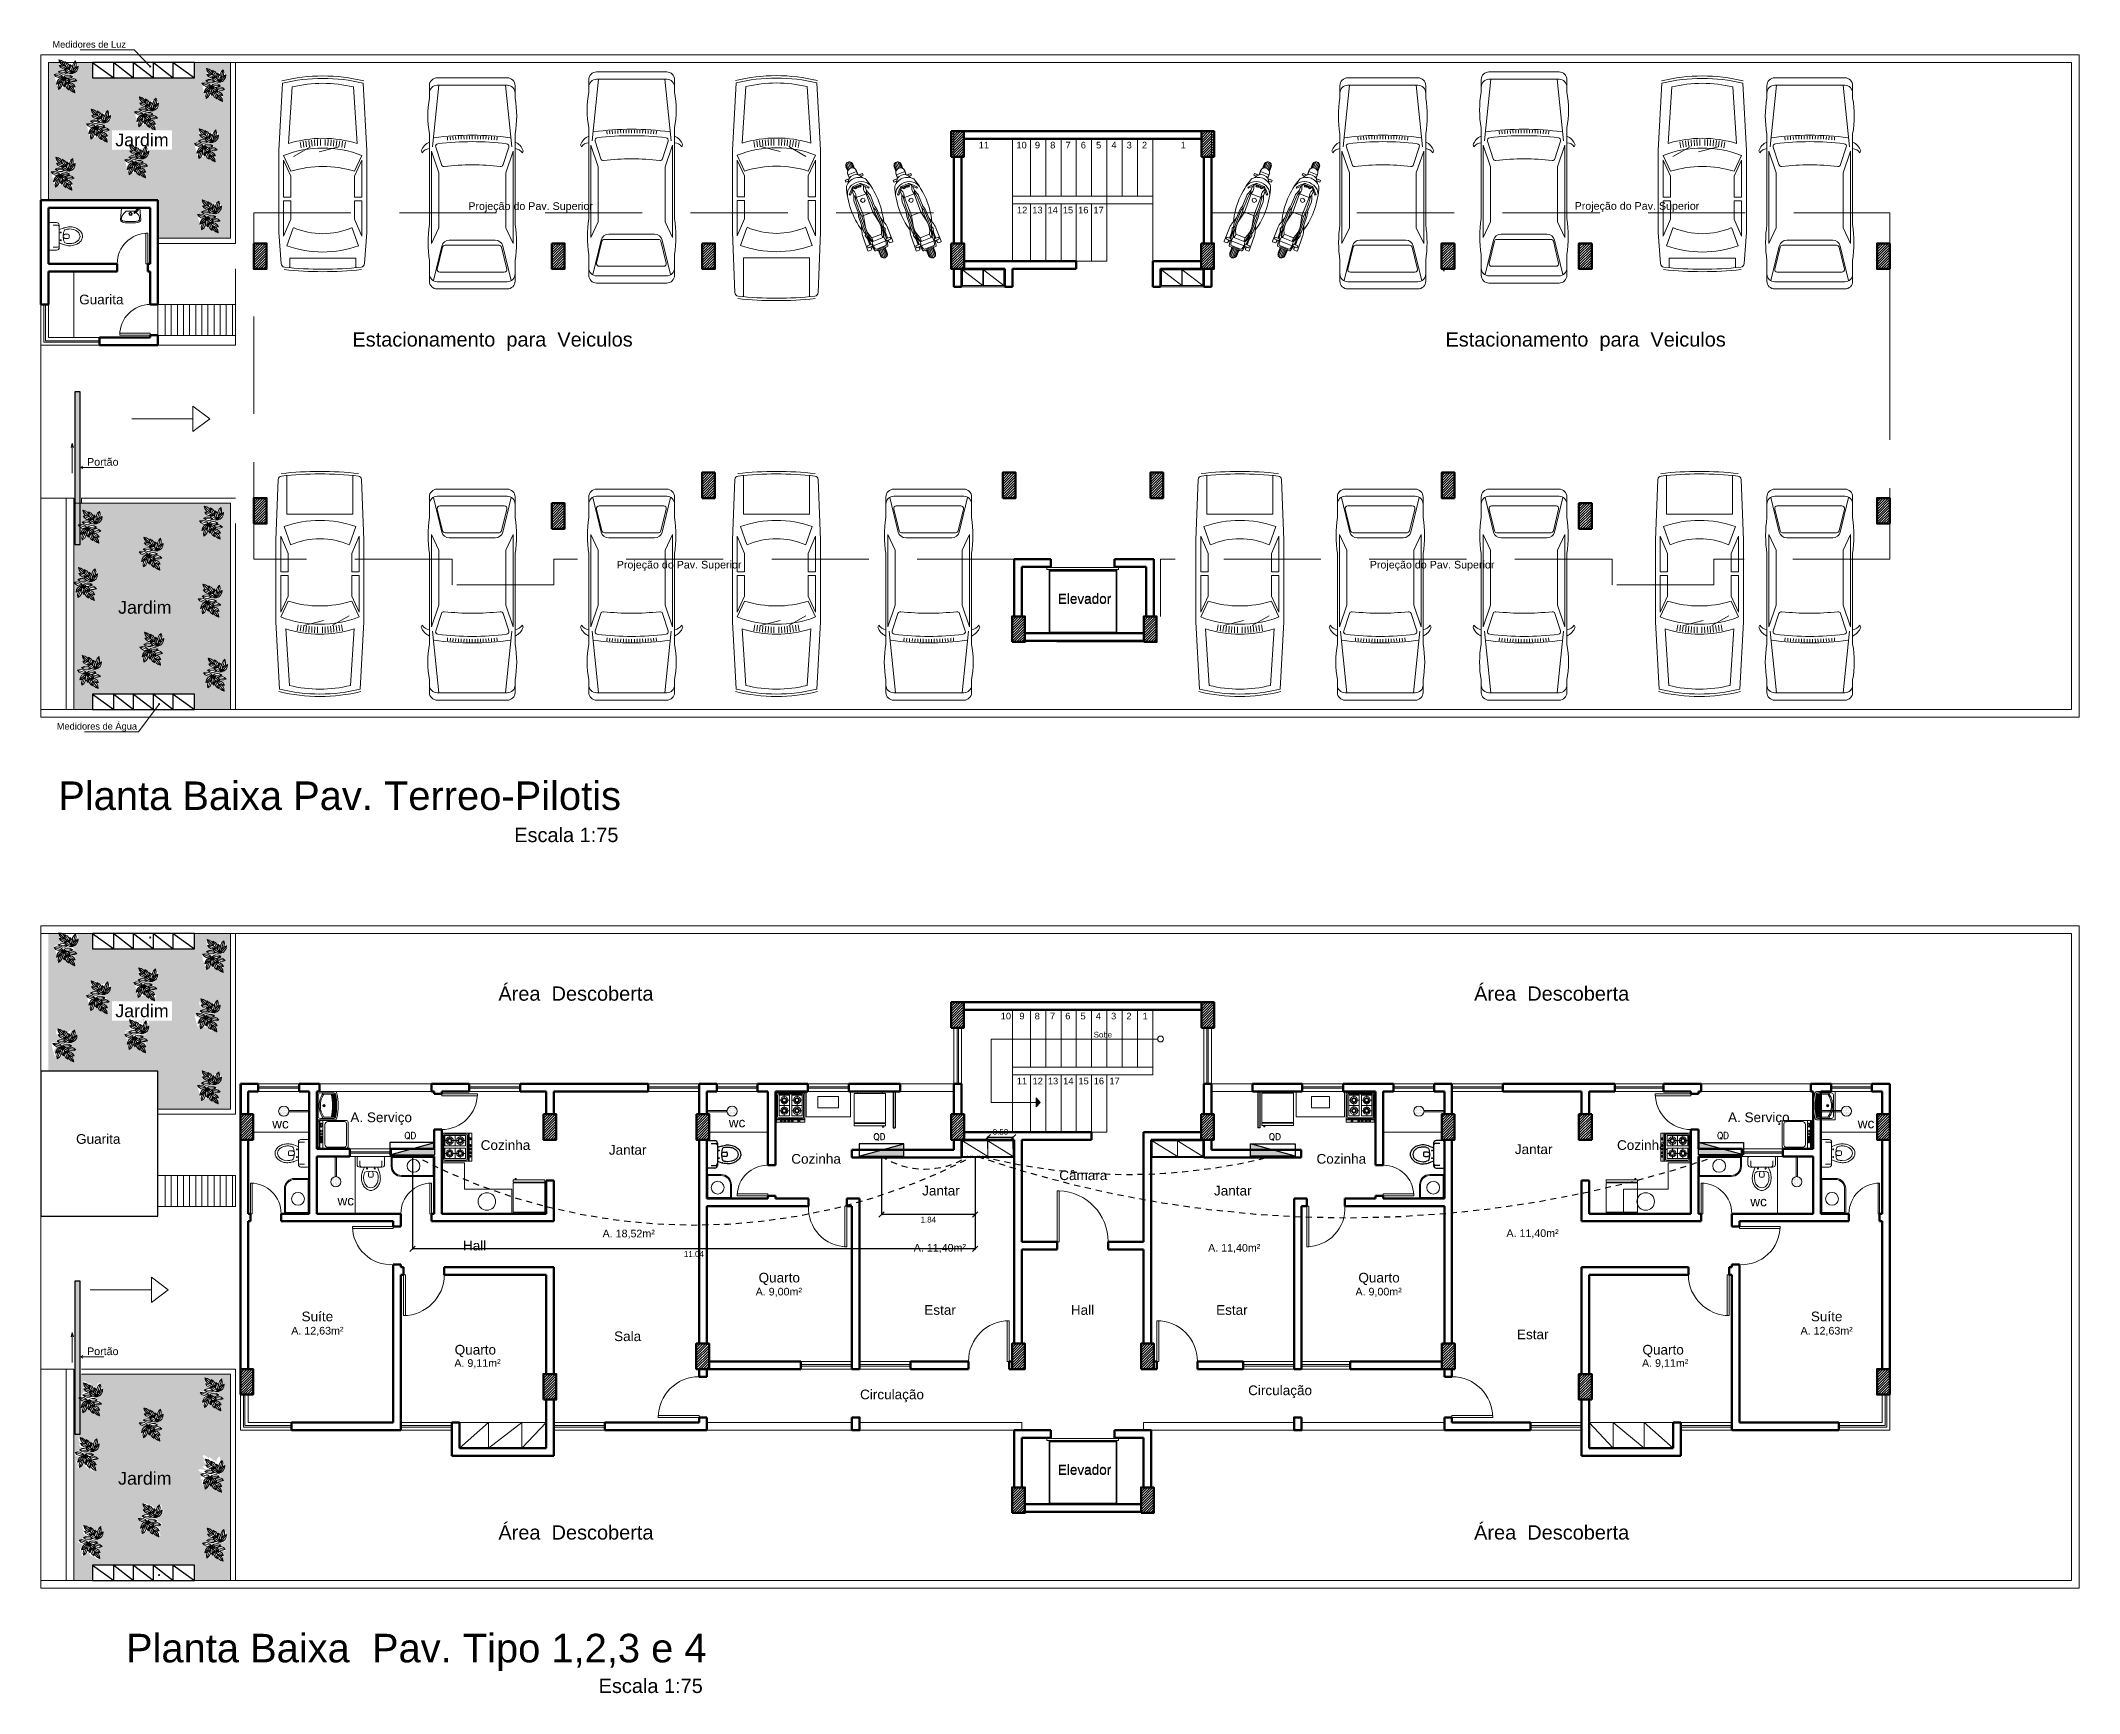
# Model space of a CAD drawing. Header units: millimetres. Extents: x 42 to 552, y 43 to 535.
# Drawn here: x 141.33 to 181.33, y 502.59 to 535.02 of the extents above; entities that cross this region are included whole.
import ezdxf
from ezdxf.enums import TextEntityAlignment as Align

# ---------------------------------------------------------------- set-up
doc = ezdxf.new("R2010")
doc.units = ezdxf.units.MM
doc.header["$LTSCALE"] = 0.75
doc.header["$MEASUREMENT"] = 0
doc.linetypes.add('HIDDEN2', pattern=[4.7625, 3.175, -1.5875])
doc.layers.add('ELETRODUTOS', color=5, linetype='Continuous')
doc.layers.add('Textos', color=144, linetype='Continuous')
for name, color, linetype, lineweight in [('Gramado', 9, 'Continuous', 0), ('Linhas', 7, 'Continuous', 15), ('Linhas finas', 7, 'Continuous', 0), ('Linhas grossas', 7, 'Continuous', 30), ('Linhas medias', 7, 'Continuous', 30), ('Paredes', 7, 'Continuous', 50), ('TOMADAS', 1, 'Continuous', 25), ('Traçejado', 250, 'HIDDEN2', 0)]:
    doc.layers.add(name, color=color, linetype=linetype, lineweight=lineweight)
doc.styles.add('ROMANS', font='romans.shx')
doc.styles.get("Standard").update_dxf_attribs({"font": 'arial.ttf'})
doc.dimstyles.get("Standard").update_dxf_attribs({"dimtxt": 1.5, "dimasz": 1.4, "dimexe": 0.18, "dimexo": 0.0625, "dimgap": 0.6, "dimtad": 2, "dimzin": 0, "dimdsep": 46, "dimtxsty": 'Standard', "dimblk": 'OBLIQUE', "dimcen": 0.09, "dimadec": 0, "dimazin": 0, "dimtfac": 1, "dimtofl": 0, "dimtmove": 0, "dimatfit": 3, "dimfxl": 1, "dimtolj": 1, "dimtzin": 0, "dimarcsym": 0})
pattern_1 = [(90, (-892.924857, -711.507577), (-0.0538815367, 0.0538815367), [0.0142875, -0.0934755734]), (45, (-892.92486, -711.50758), (-0.0538815367, 0.0538815367), [0.0142875, -0.0619125]), (135, (-892.92486, -711.50758), (-0.0538815367, -0.0538815367), [0.0142875, -0.0619125])]
pattern_2 = [(90, (-892.924857, -728.601386), (-0.0538815367, 0.0538815367), [0.0142875, -0.0934755734]), (45, (-892.92486, -728.601386), (-0.0538815367, 0.0538815367), [0.0142875, -0.0619125]), (135, (-892.92486, -728.601386), (-0.0538815367, -0.0538815367), [0.0142875, -0.0619125])]

msp = doc.modelspace()

# ---------------------------------------------------------------- texts
at = {"layer": 'Linhas finas'}
for s, p in [('Medidores de Luz', (141.556, 534.884)), ('Medidores de Água', (141.641, 521.502))]:
    msp.add_text(s, height=0.13, dxfattribs=at).set_placement(p)
at = {"layer": 'Paredes'}
for s, height, p in [('11', 0.13, (159.732, 532.907)), ('10', 0.13, (160.471, 532.907)), ('9', 0.13, (160.835, 532.907)), ('8', 0.13, (161.135, 532.907)), ('7', 0.13, (161.435, 532.907)), ('6', 0.13, (161.735, 532.907)), ('5', 0.13, (162.035, 532.907)), ('4', 0.13, (162.335, 532.907)), ('3', 0.13, (162.635, 532.907)), ('2', 0.13, (162.935, 532.907)), ('1', 0.13, (163.694, 532.907)), ('12', 0.13, (160.483, 531.632)), ('13', 0.13, (160.783, 531.632)), ('14', 0.13, (161.083, 531.632)), ('15', 0.13, (161.383, 531.632)), ('16', 0.13, (161.683, 531.632)), ('17', 0.13, (161.983, 531.632)), ('10', 0.13, (160.165, 515.813)), ('9', 0.13, (160.53, 515.813)), ('8', 0.13, (160.83, 515.813)), ('7', 0.13, (161.13, 515.813)), ('6', 0.13, (161.43, 515.813)), ('5', 0.13, (161.73, 515.813)), ('4', 0.13, (162.03, 515.813)), ('3', 0.13, (162.33, 515.813)), ('2', 0.13, (162.63, 515.813)), ('1', 0.13, (162.947, 515.813)), ('Sobe', 0.11, (161.989, 515.459)), ('11', 0.13, (160.48, 514.537)), ('12', 0.13, (160.789, 514.538)), ('13', 0.13, (161.089, 514.538)), ('14', 0.13, (161.389, 514.538)), ('15', 0.13, (161.689, 514.538)), ('16', 0.13, (161.989, 514.538)), ('17', 0.13, (162.296, 514.538))]:
    msp.add_text(s, height=height, dxfattribs=at).set_placement(p)
at = {"layer": 'Textos'}
for s, height, p in [('Jardim', 0.25, (142.789, 532.95)), ('Projeção do Pav. Superior', 0.15, (149.717, 531.701)), ('Projeção do Pav. Superior', 0.15, (171.426, 531.704)), ('Estacionamento  para  Veiculos', 0.28, (147.442, 529.019)), ('Estacionamento  para  Veiculos', 0.28, (168.891, 529.019)), ('Portão', 0.15, (142.236, 526.68)), ('Projeção do Pav. Superior', 0.15, (152.63, 524.663)), ('Projeção do Pav. Superior', 0.15, (167.405, 524.663)), ('Jardim', 0.25, (142.845, 523.775)), ('Planta Baixa Pav. Terreo-Pilotis', 0.56, (141.67, 519.923)), ('Escala 1:75', 0.28, (150.618, 519.293)), ('Área  Descoberta', 0.28, (150.307, 516.18)), ('Área  Descoberta', 0.28, (169.453, 516.18)), ('Jardim', 0.25, (142.789, 515.856)), ('Portão', 0.15, (142.236, 509.224)), ('Jardim', 0.25, (142.845, 506.681)), ('Área  Descoberta', 0.28, (150.307, 505.604)), ('Área  Descoberta', 0.28, (169.453, 505.604)), ('Planta Baixa  Pav. Tipo 1,2,3 e 4', 0.56, (142.999, 503.194)), ('Escala 1:75', 0.28, (152.274, 502.592))]:
    msp.add_text(s, height=height, dxfattribs=at).set_placement(p)
for s, height, p in [('Guarita', 0.19, (142.516, 529.847)), ('Elevador', 0.19, (161.809, 523.979)), ('Elevador', 0.19, (161.809, 523.967)), ('wc', 0.19, (146.031, 513.673)), ('A. Serviço', 0.19, (148.007, 513.796)), ('wc', 0.19, (154.99, 513.695)), ('A. Serviço', 0.19, (175.04, 513.796)), ('wc', 0.19, (177.143, 513.677)), ('Guarita', 0.19, (142.455, 513.371)), ('Cozinha', 0.19, (150.446, 513.251)), ('Jantar', 0.19, (152.843, 513.157)), ('Jantar', 0.19, (170.621, 513.17)), ('Cozinha', 0.19, (172.744, 513.251)), ('Cozinha', 0.19, (156.541, 512.981)), ('Câmara', 0.19, (161.784, 512.659)), ('Cozinha', 0.19, (166.847, 512.981)), ('Jantar', 0.19, (158.991, 512.357)), ('Jantar', 0.19, (164.717, 512.357)), ('wc', 0.19, (147.312, 512.162)), ('wc', 0.19, (175.035, 512.144)), ('A. 18,52m²', 0.15, (152.864, 511.535)), ('A. 11,40m²', 0.15, (170.6, 511.542)), ('Hall', 0.19, (149.84, 511.279)), ('A. 11,40m²', 0.15, (158.97, 511.255)), ('A. 11,40m²', 0.15, (164.746, 511.255)), ('Quarto', 0.19, (155.818, 510.65)), ('Quarto', 0.19, (167.588, 510.65)), ('A. 9,00m²', 0.15, (155.81, 510.395)), ('A. 9,00m²', 0.15, (167.579, 510.395)), ('Suíte', 0.19, (146.755, 509.888)), ('Estar', 0.19, (158.974, 510.015)), ('Hall', 0.19, (161.768, 510.015)), ('Estar', 0.19, (164.7, 510.015)), ('Suíte', 0.19, (176.371, 509.888)), ('A. 12,63m²', 0.15, (146.755, 509.628)), ('Sala', 0.19, (152.843, 509.499)), ('Estar', 0.19, (170.604, 509.536)), ('A. 12,63m²', 0.15, (176.371, 509.628)), ('Quarto', 0.19, (149.855, 509.235)), ('Quarto', 0.19, (173.162, 509.235)), ('A. 9,11m²', 0.15, (149.897, 508.994)), ('A. 9,11m²', 0.15, (173.202, 508.994)), ('Circulação', 0.19, (158.031, 508.357)), ('Circulação', 0.19, (165.646, 508.438)), ('Elevador', 0.19, (161.809, 506.885)), ('Elevador', 0.19, (161.809, 506.873))]:
    msp.add_text(s, height=height, dxfattribs=at).set_placement(p, align=Align.CENTER)

# ---------------------------------------------------------------- blocks, each defined once
blk = doc.blocks.new('ALLREFRIGERATOR340pl')
for p, q in [((1.862, -0.038), (1.862, -0.61)), ((1.862, -0.038), (2.482, -0.038)), ((2.482, -0.038), (2.482, -0.61)), ((2.482, -0.61), (1.862, -0.61)), ((2.482, -0.626), (1.862, -0.626)), ((1.862, -0.626), (1.862, -0.672)), ((1.862, -0.672), (2.482, -0.672)), ((1.897, -0.61), (1.897, -0.626)), ((2.447, -0.626), (2.447, -0.61)), ((2.482, -0.626), (2.482, -0.672))]:
    blk.add_line(p, q)
blk.add_lwpolyline([(2.415, -0.038), (2.415, -0.014), (2.291, -0.007), (2.029, -0.007), (1.929, -0.014), (1.929, -0.038)])
blk.add_lwpolyline([(2.424, -0.672), (2.424, -0.696), (2.448, -0.696), (2.448, -0.672)], close=True)
blk = doc.blocks.new('FOGÃO4')
for p, q in [((0, 0), (0, 0.581)), ((0, 0.581), (0.55, 0.581)), ((0, 0.567), (0.55, 0.567)), ((0.02, 0.107), (0.02, 0.527)), ((0.04, 0.547), (0.51, 0.547)), ((0.05, 0.123), (0.05, 0.53)), ((0.05, 0.53), (0.25, 0.53)), ((0.05, 0.431), (0.127, 0.431)), ((0.15, 0.454), (0.15, 0.53)), ((0.15, 0.326), (0.15, 0.409)), ((0.172, 0.431), (0.25, 0.431)), ((0.25, 0.53), (0.25, 0.123)), ((0.3, 0.53), (0.3, 0.123)), ((0.5, 0.53), (0.3, 0.53)), ((0.3, 0.431), (0.378, 0.431)), ((0.4, 0.53), (0.4, 0.454)), ((0.4, 0.409), (0.4, 0.326)), ((0.423, 0.431), (0.5, 0.431)), ((0.5, 0.123), (0.5, 0.53)), ((0.53, 0.527), (0.53, 0.107)), ((0.55, 0.581), (0.55, 0)), ((0, 0.067), (0.55, 0.067)), ((0, 0.047), (0.55, 0.047)), ((0.04, 0.087), (0.51, 0.087)), ((0.25, 0.326), (0.05, 0.326)), ((0.05, 0.225), (0.127, 0.225)), ((0.25, 0.123), (0.05, 0.123)), ((0.073, 0.028), (0.073, 0.022)), ((0.11, 0.029), (0.11, 0.022)), ((0.143, 0.028), (0.143, 0.022)), ((0.15, 0.247), (0.15, 0.326)), ((0.15, 0.123), (0.15, 0.202)), ((0.172, 0.225), (0.25, 0.225)), ((0.18, 0.029), (0.18, 0.022)), ((0.218, 0.028), (0.218, 0.022)), ((0.255, 0.029), (0.255, 0.022)), ((0.288, 0.028), (0.288, 0.022)), ((0.5, 0.326), (0.3, 0.326)), ((0.3, 0.225), (0.378, 0.225)), ((0.3, 0.123), (0.5, 0.123)), ((0.325, 0.029), (0.325, 0.022)), ((0.4, 0.326), (0.4, 0.247)), ((0.4, 0.202), (0.4, 0.123)), ((0.419, 0.028), (0.419, 0.022)), ((0.423, 0.225), (0.5, 0.225)), ((0.456, 0.029), (0.456, 0.022)), ((0, 0), (0.55, 0))]:
    blk.add_line(p, q)
for centre, radius in [((0.15, 0.432), 0.0696), ((0.15, 0.431), 0.0459), ((0.15, 0.431), 0.0359), ((0.4, 0.432), 0.0716), ((0.4, 0.431), 0.0459), ((0.4, 0.431), 0.0359), ((0.15, 0.226), 0.0695), ((0.15, 0.225), 0.0459), ((0.15, 0.225), 0.0359), ((0.4, 0.225), 0.0734), ((0.4, 0.225), 0.0459), ((0.4, 0.225), 0.0359)]:
    blk.add_circle(centre, radius)
for centre, start, end in [((0.04, 0.527), 90, 180), ((0.51, 0.527), 0, 90), ((0.04, 0.107), 180, 270), ((0.51, 0.107), 270, 0)]:
    blk.add_arc(centre, 0.02, start, end)
for centre in [(0.092, 0.028), (0.162, 0.028), (0.236, 0.028), (0.306, 0.028), (0.437, 0.028)]:
    blk.add_ellipse(centre, major_axis=(0.0185, 0.0004), ratio=0.532709, start_param=6.247921, end_param=9.427873)
for centre in [(0.092, 0.022), (0.162, 0.022), (0.236, 0.022), (0.306, 0.022), (0.437, 0.022)]:
    blk.add_ellipse(centre, major_axis=(0.0185, 0.0004), ratio=0.532709)
blk = doc.blocks.new('01bacicp')
at = {"linetype": 'Continuous'}
for p, q in [((-0.271, -0.045), (-0.271, -0.175)), ((0.239, -0.015), (-0.241, -0.015)), ((-0.221, -0.225), (0.219, -0.225)), ((-0.216, -0.105), (-0.216, -0.195)), ((-0.027, -0.308), (-0.046, -0.343)), ((-0.046, -0.343), (-0.046, -0.4)), ((0.044, -0.343), (0.024, -0.308)), ((0.044, -0.4), (0.044, -0.343)), ((0.215, -0.105), (0.215, -0.195)), ((0.269, -0.175), (0.269, -0.045)), ((-0.026, -0.42), (0.024, -0.42))]:
    blk.add_line(p, q, dxfattribs=at)
for points in [[(-0.164, -0.313, 0.020611), (-0.171, -0.333, 0.074253), (-0.186, -0.432, 0.074253), (-0.171, -0.531, 0.084945), (-0.132, -0.61, 0.106299), (-0.069, -0.665, 0.128642), (-0.001, -0.683, 0.128642)], [(-0.136, -0.361, 0.060521), (-0.144, -0.43, 0.070874), (-0.133, -0.511, 0.082468), (-0.102, -0.575, 0.106817), (-0.053, -0.62), (-0.001, -0.635)], [(-0.001, -0.683, 0.128642), (0.066, -0.666, 0.106299), (0.129, -0.61, 0.084945), (0.173, -0.524, 0.089952), (0.184, -0.433, 0.074253), (0.169, -0.334, 0.021192), (0.162, -0.313, 0.106299)], [(-0.001, -0.635), (0.051, -0.62, 0.106817), (0.101, -0.575, 0.082468), (0.135, -0.505), (0.143, -0.43, 0.060521), (0.134, -0.361, 0.04535)]]:
    blk.add_lwpolyline(points, format="xyb", dxfattribs=at)
for points in [[(-0.164, -0.313), (-0.142, -0.25), (-0.129, -0.225), (0.131, -0.225), (0.162, -0.313), (0.163, -0.317)], [(-0.136, -0.361), (-0.128, -0.338), (-0.117, -0.327), (-0.102, -0.32), (-0.077, -0.313), (0.002, -0.305), (0.076, -0.313), (0.101, -0.321), (0.117, -0.329), (0.127, -0.339), (0.134, -0.361)]]:
    blk.add_lwpolyline(points, dxfattribs=at)
for centre in [(-0.077, -0.255), (0.074, -0.255)]:
    blk.add_circle(centre, 0.00912, dxfattribs=at)
for centre, radius, start, end in [((-0.241, -0.045), 0.03, 90, 180), ((-0.221, -0.175), 0.05, 180, 270), ((-0.221, -0.176), 0.05, 180, 270), ((-0.186, -0.195), 0.03, 180, 270), ((0.185, -0.195), 0.03, 270, 0), ((0.219, -0.175), 0.05, 270, 0), ((0.239, -0.045), 0.03, 0, 90), ((-0.026, -0.4), 0.02, 180.0369, 270), ((0.024, -0.4), 0.02, 270, 0)]:
    blk.add_arc(centre, radius, start, end, dxfattribs=at)
blk = doc.blocks.new('*X22')
at = {"color": 0}
for p, q in [((-52.546875, 39.84375), (-52.546875, 39.84375)), ((-52.546875, 39.78125), (-52.546875, 39.78125)), ((-52.53125, 39.8125), (-52.53125, 39.8125)), ((-52.53125, 39.75), (-52.53125, 39.75)), ((-52.515625, 39.84375), (-52.515625, 39.84375)), ((-52.515625, 39.78125), (-52.515625, 39.78125)), ((-52.515625, 39.71875), (-52.515625, 39.71875)), ((-52.5, 39.875), (-52.5, 39.875)), ((-52.5, 39.8125), (-52.5, 39.8125)), ((-52.5, 39.75), (-52.5, 39.75)), ((-52.484375, 39.84375), (-52.484375, 39.84375)), ((-52.484375, 39.78125), (-52.484375, 39.78125)), ((-52.484375, 39.71875), (-52.484375, 39.71875)), ((-52.46875, 39.875), (-52.46875, 39.875)), ((-52.46875, 39.8125), (-52.46875, 39.8125)), ((-52.46875, 39.75), (-52.46875, 39.75)), ((-52.453125, 39.84375), (-52.453125, 39.84375)), ((-52.453125, 39.78125), (-52.453125, 39.78125)), ((-52.453125, 39.71875), (-52.453125, 39.71875)), ((-52.4375, 39.875), (-52.4375, 39.875)), ((-52.4375, 39.8125), (-52.4375, 39.8125)), ((-52.4375, 39.75), (-52.4375, 39.75)), ((-52.421875, 39.84375), (-52.421875, 39.84375)), ((-52.421875, 39.78125), (-52.421875, 39.78125)), ((-52.421875, 39.71875), (-52.421875, 39.71875)), ((-52.40625, 39.875), (-52.40625, 39.875)), ((-52.40625, 39.8125), (-52.40625, 39.8125)), ((-52.40625, 39.75), (-52.40625, 39.75)), ((-52.390625, 39.84375), (-52.390625, 39.84375)), ((-52.390625, 39.78125), (-52.390625, 39.78125)), ((-52.375, 39.8125), (-52.375, 39.8125)), ((-52.375, 39.75), (-52.375, 39.75))]:
    blk.add_line(p, q, dxfattribs=at)
blk = doc.blocks.new('Chuveiro')
for p, q in [((-0.001, 0.018), (-0.401, 0.018)), ((-0.001, -0.012), (-0.401, -0.012))]:
    blk.add_line(p, q)
blk.add_circle((-0.499, 0.004), 0.1)
blk.add_blockref('*X22', (51.96, -39.796))
blk = doc.blocks.new('Tan01')
for p, q in [((-2.768, -23.62), (-2.768, -23.966)), ((-2.768, -23.62), (-2.208, -23.62)), ((-2.738, -23.69), (-2.738, -23.958)), ((-2.716, -23.762), (-2.716, -23.906)), ((-2.716, -23.916), (-2.716, -23.923)), ((-2.716, -23.93), (-2.716, -23.937)), ((-2.716, -23.945), (-2.716, -23.952)), ((-2.716, -23.959), (-2.716, -23.966)), ((-2.716, -23.973), (-2.716, -23.98)), ((-2.698, -23.65), (-2.278, -23.65)), ((-2.26, -23.762), (-2.26, -23.906)), ((-2.26, -23.916), (-2.26, -23.923)), ((-2.26, -23.93), (-2.26, -23.937)), ((-2.26, -23.945), (-2.26, -23.952)), ((-2.26, -23.959), (-2.26, -23.966)), ((-2.26, -23.973), (-2.26, -23.98)), ((-2.238, -23.69), (-2.238, -23.958)), ((-2.208, -23.62), (-2.208, -23.966))]:
    blk.add_line(p, q)
for radius in [0.0225, 0.011]:
    blk.add_circle((-2.488, -23.764), radius)
for centre, radius, start, end in [((-2.718, -23.966), 0.05, 180, 258.2868), ((-2.698, -23.69), 0.04, 90, 180), ((-2.5, -24.066), 0.397, 88.2163, 126.789), ((-2.708, -23.958), 0.03, 180, 258.7018), ((-2.493, -24.079), 0.388, 89.2963, 125.1797), ((-2.496, -22.795), 1.132, 258.7978, 270.4155), ((-2.496, -22.798), 1.139, 258.8675, 270.4155), ((-2.496, -22.798), 1.146, 258.9363, 270.4155), ((-2.496, -22.798), 1.153, 259.0043, 270.4155), ((-2.496, -22.798), 1.16, 259.0715, 270.4155), ((-2.496, -22.798), 1.167, 259.1378, 270.4155), ((-2.496, -22.798), 1.174, 259.2033, 270.4155), ((-2.496, -22.798), 1.181, 259.2681, 270.4155), ((-2.496, -22.798), 1.188, 259.3321, 270.4155), ((-2.496, -22.798), 1.195, 259.3953, 270.4155), ((-2.496, -22.798), 1.202, 259.4577, 270.4155), ((-2.488, -22.857), 1.153, 258.7018, 270), ((-2.48, -22.798), 1.195, 269.5845, 280.6047), ((-2.48, -22.798), 1.202, 269.5845, 280.5423), ((-2.476, -24.066), 0.397, 53.211, 91.7837), ((-2.483, -24.079), 0.388, 54.8203, 90.7037), ((-2.48, -22.795), 1.132, 269.5845, 281.2022), ((-2.48, -22.798), 1.139, 269.5845, 281.1325), ((-2.48, -22.798), 1.146, 269.5845, 281.0637), ((-2.48, -22.798), 1.153, 269.5845, 280.9957), ((-2.48, -22.798), 1.16, 269.5845, 280.9285), ((-2.48, -22.798), 1.167, 269.5845, 280.8622), ((-2.48, -22.798), 1.174, 269.5845, 280.7967), ((-2.48, -22.798), 1.181, 269.5845, 280.7319), ((-2.48, -22.798), 1.188, 269.5845, 280.6679), ((-2.488, -22.857), 1.153, 270, 281.2982), ((-2.278, -23.69), 0.04, 0, 90), ((-2.268, -23.958), 0.03, 281.2982, 0), ((-2.258, -23.966), 0.05, 281.7132, 0), ((-2.488, -22.857), 1.183, 258.2868, 270), ((-2.488, -22.857), 1.183, 270, 281.7132)]:
    blk.add_arc(centre, radius, start, end)
blk = doc.blocks.new('Mlavar')
for p, q in [((0.049, 0.118), (0.049, 0.659)), ((0.049, 0.659), (0.599, 0.659)), ((0.049, 0.64), (0.599, 0.64)), ((0.049, 0.581), (0.599, 0.581)), ((0.073, 0.684), (0.575, 0.684)), ((0.073, 0.657), (0.073, 0.684)), ((0.073, 0.158), (0.073, 0.482)), ((0.132, 0.541), (0.516, 0.541)), ((0.161, 0.6), (0.161, 0.62)), ((0.161, 0.62), (0.287, 0.62)), ((0.287, 0.6), (0.161, 0.6)), ((0.287, 0.62), (0.287, 0.6)), ((0.315, 0.611), (0.315, 0.606)), ((0.347, 0.611), (0.347, 0.606)), ((0.373, 0.611), (0.373, 0.606)), ((0.405, 0.611), (0.405, 0.606)), ((0.47, 0.608), (0.469, 0.615)), ((0.546, 0.608), (0.546, 0.615)), ((0.575, 0.657), (0.575, 0.684)), ((0.576, 0.482), (0.576, 0.158)), ((0.599, 0.659), (0.599, 0.118)), ((0.565, 0.084), (0.083, 0.084)), ((0.535, 0.117), (0.113, 0.117))]:
    blk.add_line(p, q)
blk.add_lwpolyline([(0.546, 0.615, 0.215843), (0.544, 0.62, 0.093193), (0.534, 0.625, 0.049859), (0.523, 0.628, 0.037392), (0.507, 0.629, 0.037392), (0.492, 0.628, 0.049859), (0.481, 0.625, 0.093193), (0.471, 0.62, 0.215843), (0.469, 0.615)], format="xyb")
blk.add_lwpolyline([(0.508, 0.595, 0.037392), (0.523, 0.596, 0.049859), (0.535, 0.599, 0.093193), (0.544, 0.604, 0.215843), (0.546, 0.608, 0.215843), (0.544, 0.613, 0.093193), (0.535, 0.618, 0.049859), (0.523, 0.621, 0.037392), (0.508, 0.622, 0.037392), (0.492, 0.621, 0.049859), (0.481, 0.618, 0.093193), (0.472, 0.613, 0.215843), (0.47, 0.608, 0.215843), (0.472, 0.604, 0.093193), (0.481, 0.599, 0.049859), (0.492, 0.596, 0.037392)], format="xyb", close=True)
for centre in [(0.331, 0.606), (0.389, 0.606)]:
    blk.add_circle(centre, 0.0161)
for centre, radius, start, end in [((0.132, 0.482), 0.0595, 90, 180), ((0.331, 0.611), 0.0161, 359.922, 180.0785), ((0.389, 0.611), 0.0161, 359.922, 180.0785), ((0.516, 0.482), 0.0595, 0, 90), ((0.083, 0.118), 0.0339, 180, 270), ((0.113, 0.158), 0.0404, 180, 270), ((0.535, 0.158), 0.0404, 270, 0), ((0.565, 0.118), 0.0339, 270, 0)]:
    blk.add_arc(centre, radius, start, end)
blk = doc.blocks.new('carro1')
for p, q in [((-1.711, 0.876), (-1.099, 0.922)), ((-1.171, 0.826), (-0.475, 0.826)), ((-0.835, 0.682), (-1.171, 0.826)), ((-1.099, 0.922), (0.509, 0.922)), ((-0.475, 0.682), (-0.475, 0.826)), ((-0.403, 0.682), (-0.403, 0.826)), ((-0.403, 0.826), (0.317, 0.826)), ((0.005, 0.682), (0.317, 0.826)), ((0.101, 0.682), (0.413, 0.826)), ((0.509, 0.922), (1.829, 0.85)), ((-1.603, 0.706), (-1.792, 0.706)), ((-1.603, -0.59), (-1.603, 0.706)), ((-1.012, 0.637), (-1.36, 0.761)), ((-0.835, 0.682), (-0.475, 0.682)), ((-0.403, 0.682), (0.005, 0.682)), ((0.581, 0.298), (0.389, 0.634)), ((0.564, 0.481), (0.682, 0.502)), ((0.573, 0.428), (0.692, 0.446)), ((0.647, 0.73), (1.757, 0.658)), ((0.581, -0.254), (0.485, 0.13)), ((0.582, 0.375), (0.701, 0.39)), ((0.589, 0.321), (0.709, 0.333)), ((0.595, 0.268), (0.715, 0.277)), ((0.6, 0.214), (0.72, 0.22)), ((0.603, 0.16), (0.723, 0.163)), ((0.605, 0.106), (0.725, 0.106)), ((0.605, 0.01), (0.725, 0.01)), ((0.564, -0.366), (0.682, -0.387)), ((0.573, -0.313), (0.692, -0.331)), ((0.582, -0.259), (0.701, -0.274)), ((0.589, -0.206), (0.709, -0.218)), ((0.595, -0.152), (0.715, -0.161)), ((0.6, -0.098), (0.72, -0.104)), ((0.603, -0.044), (0.723, -0.047)), ((-1.792, -0.59), (-1.603, -0.59)), ((-1.711, -0.761), (-1.099, -0.806)), ((-1.012, -0.521), (-1.36, -0.646)), ((-0.835, -0.566), (-1.171, -0.71)), ((-1.171, -0.71), (-0.475, -0.71)), ((-0.835, -0.566), (-0.475, -0.566)), ((-0.475, -0.566), (-0.475, -0.71)), ((-0.403, -0.566), (0.005, -0.566)), ((-0.403, -0.566), (-0.403, -0.71)), ((-0.403, -0.71), (0.317, -0.71)), ((0.005, -0.566), (0.317, -0.71)), ((0.101, -0.566), (0.413, -0.71)), ((0.509, -0.806), (1.829, -0.734)), ((0.647, -0.615), (1.757, -0.542)), ((-1.099, -0.806), (0.509, -0.806))]:
    blk.add_line(p, q)
for centre, radius, start, end in [((5.139, 0.058), 7.008, 173.7788, 186.2212), ((5.139, 0.058), 6.96, 173.7788, 186.2212), ((-1.708, 0.804), 0.072, 92.2026, 173.7788), ((-1.563, 0.058), 2.12, 338.7607, 21.2393), ((-1.39, 0.058), 3.315, 346.1775, 13.8225), ((-1.39, 0.058), 3.363, 346.1775, 13.8225), ((0.595, 0.058), 2.078, 160.2127, 199.7873), ((0.319, 0.058), 1.442, 156.4634, 203.5366), ((-1.879, 0.058), 2.076, 342.5077, 17.4923), ((-1.515, 0.058), 2.264, 342.7227, 17.2773), ((-0.707, 0.058), 2.536, 346.3145, 13.6855), ((-1.708, -0.689), 0.072, 186.2212, 267.7974)]:
    blk.add_arc(centre, radius, start, end)
blk = doc.blocks.new('carro2')
for p, q in [((1.158, 0.434), (1.218, 0.43)), ((1.163, 0.488), (1.222, 0.483)), ((1.141, 0), (1.201, 0)), ((1.142, 0.109), (1.202, 0.108)), ((1.142, 0.054), (1.201, 0.054)), ((1.144, 0.163), (1.203, 0.161)), ((1.146, 0.217), (1.205, 0.215)), ((1.148, 0.272), (1.207, 0.269)), ((1.151, 0.326), (1.21, 0.322)), ((1.154, 0.38), (1.214, 0.376)), ((1.142, -0.054), (1.201, -0.054)), ((1.142, -0.109), (1.202, -0.108)), ((1.144, -0.163), (1.203, -0.161)), ((1.146, -0.217), (1.205, -0.215)), ((1.148, -0.272), (1.207, -0.269)), ((1.151, -0.326), (1.21, -0.322)), ((1.154, -0.38), (1.214, -0.376)), ((1.158, -0.434), (1.218, -0.43)), ((1.163, -0.488), (1.222, -0.483))]:
    blk.add_line(p, q)
for points in [[(3.991, -0.841, 0.414214), (4.144, -0.688), (4.144, 0.688, 0.414214), (3.991, 0.841), (3.586, 0.841, 0.073612), (2.879, 0.841), (1.101, 0.841, 0.089651), (0.398, 0.841), (0.152, 0.841, 0.414214), (0, 0.688), (0, -0.688, 0.414214), (0.152, -0.841), (0.398, -0.841, 0.089651), (1.101, -0.841), (2.879, -0.841, 0.073612), (3.586, -0.841)], [(1.294, 0.674, -0.471469), (1.36, 0.716), (1.704, 0.605, -0.355409), (1.738, 0.551, 0.054387), (1.738, -0.551, -0.355409), (1.704, -0.605), (1.36, -0.716, -0.471469), (1.294, -0.674, -0.061109)], [(3.816, 0.629, 0.48578), (3.753, 0.679), (3.326, 0.575, 0.346094), (3.287, 0.526), (3.287, -0.534, 0.346094), (3.326, -0.583), (3.753, -0.687, 0.48578), (3.816, -0.637)]]:
    blk.add_lwpolyline(points, format="xyb", close=True)
for points in [[(0.298, 0.841, 0.414214), (0.146, 0.688), (0.146, -0.688, 0.414214), (0.298, -0.841)], [(1.39, 0.841, -0.242036), (1.474, 0.983), (1.433, 1.001, 0.202777), (1.26, 0.841)], [(3.85, -0.841, 0.414214), (4.003, -0.688), (4.003, 0.688, 0.414214), (3.85, 0.841, 0.414214)], [(1.176, 0.746, 0.066688), (1.176, -0.746, 0.066688)], [(3.977, -0.762), (3.302, -0.598, -0.346094), (3.185, -0.45), (3.185, 0.45, -0.346094), (3.302, 0.598), (3.977, 0.762)], [(1.39, -0.841, 0.242036), (1.474, -0.983), (1.433, -1.001, -0.202777), (1.26, -0.841)]]:
    blk.add_lwpolyline(points, format="xyb")
for points in [[(2.946, 0.657), (1.867, 0.657), (1.438, 0.802), (3.253, 0.802)], [(2.946, -0.657), (1.867, -0.657), (1.438, -0.802), (3.253, -0.802)]]:
    blk.add_lwpolyline(points, close=True)
for points in [[(1.355, 0.777), (0.146, 0.653)], [(1.355, -0.777), (0.146, -0.653)]]:
    blk.add_lwpolyline(points)
blk = doc.blocks.new('carro5')
for p, q in [((-0.818, 4.258), (-0.864, 3.072)), ((-0.648, 4.34), (-0.648, 3.576)), ((0.648, 3.576), (0.648, 4.339)), ((0.818, 4.258), (0.864, 3.072)), ((-0.579, 2.985), (-0.704, 3.333)), ((-0.648, 3.576), (0.648, 3.576)), ((0.579, 2.985), (0.704, 3.333)), ((-0.864, 3.072), (-0.864, 1.464)), ((-0.768, 3.144), (-0.768, 2.448)), ((-0.624, 2.808), (-0.768, 3.144)), ((-0.624, 2.808), (-0.624, 2.448)), ((0.624, 2.808), (0.768, 3.144)), ((0.624, 2.808), (0.624, 2.448)), ((0.768, 3.144), (0.768, 2.448)), ((0.864, 3.072), (0.864, 1.464)), ((-0.624, 2.448), (-0.768, 2.448)), ((0.624, 2.448), (0.768, 2.448)), ((-0.624, 2.376), (-0.768, 2.376)), ((-0.768, 2.376), (-0.768, 1.656)), ((-0.624, 2.376), (-0.624, 1.968)), ((0.624, 2.376), (0.624, 1.968)), ((0.624, 2.376), (0.768, 2.376)), ((0.768, 2.376), (0.768, 1.656)), ((-0.624, 1.968), (-0.768, 1.656)), ((-0.624, 1.872), (-0.768, 1.56)), ((0.624, 1.968), (0.768, 1.656)), ((0.624, 1.872), (0.768, 1.56)), ((-0.864, 1.464), (-0.792, 0.144)), ((-0.672, 1.326), (-0.6, 0.216)), ((-0.424, 1.409), (-0.445, 1.291)), ((-0.371, 1.399), (-0.388, 1.281)), ((-0.317, 1.391), (-0.332, 1.272)), ((-0.312, 1.392), (0.072, 1.488)), ((-0.264, 1.384), (-0.276, 1.264)), ((-0.21, 1.378), (-0.219, 1.258)), ((-0.156, 1.373), (-0.162, 1.253)), ((-0.102, 1.37), (-0.105, 1.25)), ((-0.048, 1.368), (-0.048, 1.248)), ((0.048, 1.368), (0.048, 1.248)), ((0.102, 1.37), (0.105, 1.25)), ((0.156, 1.373), (0.162, 1.253)), ((0.21, 1.378), (0.219, 1.258)), ((0.24, 1.392), (0.576, 1.584)), ((0.264, 1.384), (0.276, 1.264)), ((0.317, 1.391), (0.332, 1.272)), ((0.371, 1.399), (0.388, 1.281)), ((0.424, 1.409), (0.445, 1.291)), ((0.672, 1.326), (0.6, 0.216)), ((0.864, 1.464), (0.792, 0.144))]:
    blk.add_line(p, q)
for centre, radius, start, end in [((0, -2.592), 7.008, 83.7788, 96.2212), ((-0.746, 4.255), 0.072, 96.2212, 177.7974), ((0, -2.592), 6.96, 83.7788, 96.2212), ((0.746, 4.255), 0.072, 2.2026, 83.7788), ((0, 1.378), 2.078, 70.2127, 109.7873), ((0, 1.654), 1.442, 66.4634, 113.5366), ((0, 3.852), 2.076, 252.5077, 287.4923), ((0, 3.536), 2.12, 248.7607, 291.2393), ((0, 3.488), 2.264, 252.7227, 287.2773), ((0, 3.363), 3.363, 256.1775, 283.8225), ((0, 3.363), 3.315, 256.1775, 283.8225), ((0, 2.68), 2.536, 256.3145, 283.6855)]:
    blk.add_arc(centre, radius, start, end)
blk = doc.blocks.new('2v_motoc')
at = {"linetype": 'ByBlock'}
for p, q in [((-2.008, 0.024), (-1.833, 0.024)), ((-1.992, 0.047), (-1.833, 0.047)), ((-1.833, 0.062), (-1.967, 0.062)), ((-1.942, 0.067), (-1.833, 0.067)), ((-1.833, 0.087), (-1.812, 0.071)), ((-1.833, 0.087), (-1.833, -0.095)), ((-1.826, 0.082), (-1.826, 0.114)), ((-1.812, -0.08), (-1.812, 0.071)), ((-1.715, 0.153), (-1.81, 0.134)), ((-1.797, -0.101), (-1.797, 0.093)), ((-1.711, 0.131), (-1.782, 0.112)), ((-1.775, 0.252), (-1.766, 0.259)), ((-1.775, 0.188), (-1.775, 0.252)), ((-1.775, 0.188), (-1.764, 0.18)), ((-1.766, 0.259), (-1.481, 0.252)), ((-1.764, 0.18), (-1.713, 0.183)), ((-1.713, 0.173), (-1.754, 0.18)), ((-1.715, 0.225), (-1.715, 0.151)), ((-1.713, 0.153), (-1.715, 0.153)), ((-1.711, 0.131), (-1.714, 0.153)), ((-1.714, 0.153), (-1.713, 0.153)), ((-1.673, 0.234), (-1.712, 0.234)), ((-1.712, 0.234), (-1.712, 0.142)), ((-1.712, 0.142), (-1.673, 0.142)), ((-1.632, 0.119), (-1.711, 0.131)), ((-1.711, -0.14), (-1.711, 0.131)), ((-1.673, 0.142), (-1.673, 0.234)), ((-1.673, 0.183), (-1.541, 0.183)), ((-1.672, 0.166), (-1.635, 0.159)), ((-1.672, 0.156), (-1.62, 0.16)), ((-1.482, 0.199), (-1.632, 0.119)), ((-1.632, 0.119), (-1.475, 0.168)), ((-1.632, 0.096), (-1.597, 0.122)), ((-1.632, 0.119), (-1.601, 0.12)), ((-1.632, 0.118), (-1.632, -0.128)), ((-1.554, 0.096), (-1.632, 0.096)), ((-1.48, 0.202), (-1.62, 0.16)), ((-1.597, 0.122), (-1.519, 0.14)), ((-1.493, 0.122), (-1.554, 0.096)), ((-1.554, -0.104), (-1.554, 0.095)), ((-1.519, 0.14), (-1.424, 0.147)), ((-1.421, 0.14), (-1.493, 0.122)), ((-1.095, 0.165), (-1.469, 0.169)), ((-1.459, 0.196), (-1.427, 0.169)), ((-1.395, 0.197), (-1.443, 0.182)), ((-1.424, 0.147), (-1.097, 0.13)), ((-1.319, 0.141), (-1.421, 0.14)), ((-1.069, 0.187), (-1.388, 0.198)), ((-1.25, 0.193), (-1.362, 0.231)), ((-1.09, 0.094), (-1.319, 0.141)), ((-1.09, 0.094), (-1.097, 0.13)), ((-1.09, 0.094), (-1.097, 0.13)), ((-0.71, 0.099), (-1.09, 0.094)), ((-1.09, 0.093), (-1.09, -0.102)), ((-1.09, 0.093), (-1.09, -0.102)), ((-1.001, 0.171), (-1.046, 0.183)), ((-1.041, 0.148), (-1.021, 0.135)), ((-0.769, 0.167), (-0.974, 0.167)), ((-0.843, 0.011), (-0.817, 0.038)), ((-0.843, 0.011), (-0.843, -0.019)), ((-0.817, 0.038), (-0.792, 0.038)), ((-0.792, 0.038), (-0.767, 0.011)), ((-0.767, -0.019), (-0.767, 0.011)), ((-0.652, 0.129), (-0.732, 0.16)), ((-0.71, 0.099), (-0.655, 0.129)), ((-0.651, 0.086), (-0.71, 0.099)), ((-0.71, -0.108), (-0.71, 0.098)), ((-0.655, 0.129), (-0.562, 0.129)), ((-0.627, 0.186), (-0.61, 0.206)), ((-0.532, 0.103), (-0.627, 0.186)), ((-0.619, 0.18), (-0.602, 0.199)), ((-0.61, 0.206), (-0.535, 0.139)), ((-0.542, 0.11), (-0.591, 0.09)), ((-0.531, 0.066), (-0.541, 0.049)), ((-0.541, 0.024), (-0.541, 0.049)), ((-0.541, 0.024), (-0.531, 0.006)), ((-0.534, 0.036), (-0.54, 0.036)), ((-0.538, 0.052), (-0.532, 0.044)), ((-0.538, 0.021), (-0.532, 0.028)), ((-0.532, 0.132), (-0.532, 0.103)), ((-0.532, 0.131), (-0.495, 0.097)), ((-0.52, 0.097), (-0.532, 0.108)), ((-0.518, 0.066), (-0.531, 0.066)), ((-0.529, 0.049), (-0.531, 0.061)), ((-0.531, 0.011), (-0.529, 0.023)), ((-0.518, 0.006), (-0.531, 0.006)), ((-0.522, 0.061), (-0.525, 0.049)), ((-0.525, 0.023), (-0.522, 0.011)), ((-0.521, 0.044), (-0.516, 0.052)), ((-0.521, 0.028), (-0.516, 0.021)), ((-0.519, 0.036), (-0.513, 0.036)), ((-0.508, 0.049), (-0.518, 0.066)), ((-0.508, 0.024), (-0.518, 0.006)), ((-0.508, 0.024), (-0.508, 0.049)), ((-0.504, 0.06), (-0.504, -0.069)), ((-0.48, -0.069), (-0.48, 0.06)), ((-0.314, 0.181), (-0.35, 0.181)), ((-0.35, 0.181), (-0.35, 0.127)), ((-0.314, 0.096), (-0.314, 0.181)), ((-0.311, 0.105), (-0.311, 0.172)), ((-0.307, 0.087), (-0.224, 0.087)), ((-0.299, 0.076), (-0.276, 0.083)), ((-0.276, 0.083), (-0.235, 0.083)), ((-0.235, -0.091), (-0.235, 0.083)), ((-0.166, 0.067), (-0.071, 0.067)), ((-0.043, 0.062), (-0.16, 0.062)), ((-0.147, 0.047), (-0.02, 0.047)), ((-0.005, 0.024), (-0.136, 0.024)), ((-1.833, -0.004), (-2.014, -0.004)), ((-2.009, -0.032), (-1.833, -0.032)), ((-1.993, -0.055), (-1.833, -0.055)), ((-1.833, -0.071), (-1.969, -0.071)), ((-1.942, -0.076), (-1.833, -0.076)), ((-1.833, -0.095), (-1.812, -0.08)), ((-1.826, -0.09), (-1.826, -0.123)), ((-1.715, -0.161), (-1.81, -0.142)), ((-1.711, -0.14), (-1.782, -0.121)), ((-1.775, -0.197), (-1.764, -0.188)), ((-1.775, -0.197), (-1.775, -0.26)), ((-1.775, -0.26), (-1.766, -0.267)), ((-1.766, -0.267), (-1.481, -0.26)), ((-1.764, -0.188), (-1.713, -0.192)), ((-1.713, -0.182), (-1.754, -0.189)), ((-1.715, -0.234), (-1.715, -0.16)), ((-1.713, -0.161), (-1.715, -0.161)), ((-1.711, -0.14), (-1.714, -0.161)), ((-1.714, -0.161), (-1.713, -0.161)), ((-1.712, -0.151), (-1.673, -0.151)), ((-1.712, -0.243), (-1.712, -0.151)), ((-1.673, -0.243), (-1.712, -0.243)), ((-1.632, -0.128), (-1.711, -0.14)), ((-1.673, -0.151), (-1.673, -0.243)), ((-1.673, -0.192), (-1.541, -0.192)), ((-1.672, -0.164), (-1.62, -0.169)), ((-1.672, -0.174), (-1.635, -0.168)), ((-1.632, -0.104), (-1.597, -0.131)), ((-1.554, -0.104), (-1.632, -0.104)), ((-1.632, -0.128), (-1.601, -0.128)), ((-1.632, -0.128), (-1.475, -0.177)), ((-1.482, -0.207), (-1.632, -0.128)), ((-1.48, -0.211), (-1.62, -0.169)), ((-1.597, -0.131), (-1.519, -0.149)), ((-1.493, -0.131), (-1.554, -0.104)), ((-1.519, -0.149), (-1.424, -0.155)), ((-1.421, -0.149), (-1.493, -0.131)), ((-1.095, -0.173), (-1.469, -0.178)), ((-1.459, -0.205), (-1.427, -0.177)), ((-1.395, -0.205), (-1.443, -0.191)), ((-1.424, -0.155), (-1.097, -0.138)), ((-1.319, -0.15), (-1.421, -0.149)), ((-1.069, -0.195), (-1.388, -0.206)), ((-1.25, -0.202), (-1.362, -0.239)), ((-1.09, -0.102), (-1.319, -0.15)), ((-1.09, -0.102), (-1.097, -0.138)), ((-1.09, -0.102), (-1.097, -0.138)), ((-0.71, -0.108), (-1.09, -0.102)), ((-1.001, -0.179), (-1.046, -0.192)), ((-1.041, -0.157), (-1.021, -0.144)), ((-0.769, -0.176), (-0.974, -0.176)), ((-0.843, -0.019), (-0.817, -0.046)), ((-0.817, -0.046), (-0.792, -0.046)), ((-0.792, -0.046), (-0.767, -0.019)), ((-0.652, -0.137), (-0.732, -0.169)), ((-0.651, -0.094), (-0.71, -0.108)), ((-0.71, -0.108), (-0.655, -0.137)), ((-0.655, -0.137), (-0.562, -0.137)), ((-0.532, -0.111), (-0.627, -0.195)), ((-0.627, -0.195), (-0.61, -0.214)), ((-0.619, -0.188), (-0.602, -0.207)), ((-0.61, -0.214), (-0.535, -0.148)), ((-0.542, -0.118), (-0.591, -0.099)), ((-0.541, -0.032), (-0.531, -0.014)), ((-0.541, -0.032), (-0.541, -0.058)), ((-0.531, -0.075), (-0.541, -0.058)), ((-0.534, -0.045), (-0.54, -0.045)), ((-0.538, -0.03), (-0.532, -0.036)), ((-0.538, -0.06), (-0.532, -0.053)), ((-0.532, -0.139), (-0.495, -0.105)), ((-0.52, -0.105), (-0.532, -0.116)), ((-0.532, -0.14), (-0.532, -0.111)), ((-0.518, -0.014), (-0.531, -0.014)), ((-0.531, -0.02), (-0.529, -0.031)), ((-0.529, -0.058), (-0.531, -0.069)), ((-0.518, -0.075), (-0.531, -0.075)), ((-0.525, -0.031), (-0.522, -0.02)), ((-0.522, -0.069), (-0.525, -0.058)), ((-0.521, -0.036), (-0.516, -0.03)), ((-0.521, -0.053), (-0.516, -0.06)), ((-0.519, -0.045), (-0.513, -0.045)), ((-0.508, -0.032), (-0.518, -0.014)), ((-0.508, -0.058), (-0.518, -0.075)), ((-0.508, -0.032), (-0.508, -0.058)), ((-0.35, -0.189), (-0.35, -0.135)), ((-0.314, -0.189), (-0.35, -0.189)), ((-0.314, -0.104), (-0.314, -0.189)), ((-0.311, -0.114), (-0.311, -0.181)), ((-0.307, -0.096), (-0.224, -0.096)), ((-0.298, -0.084), (-0.276, -0.091)), ((-0.276, -0.091), (-0.235, -0.091)), ((-0.165, -0.076), (-0.071, -0.076)), ((-0.043, -0.071), (-0.16, -0.071)), ((-0.147, -0.055), (-0.02, -0.055)), ((-0.005, -0.032), (-0.136, -0.032)), ((-0.131, -0.004), (0, -0.004))]:
    blk.add_line(p, q, dxfattribs=at)
for centre, radius, start, end in [((-1.943, -0.005), 0.0711, 89.6687, 270.3313), ((-1.806, 0.114), 0.02, 101.3507, 180), ((-1.777, 0.093), 0.02, 104.9318, 180), ((-1.472, 0.181), 0.02, 49.0863, 118.0576), ((-1.49, -0.148), 0.4, 71.3058, 88.6425), ((-1.475, 0.183), 0.02, 49.0863, 106.7281), ((-1.469, 0.149), 0.02, 89.3056, 107.4548), ((-1.389, 0.178), 0.02, 88.0298, 106.641), ((-0.938, -1.295), 1.575, 71.2325, 105.0579), ((-0.951, -1.385), 1.522, 79.8868, 95.4858), ((-1.096, 0.065), 0.1, 56.6726, 89.3056), ((-1.072, 0.087), 0.1, 74.7125, 88.0298), ((-0.974, 0.267), 0.1, 254.7125, 270), ((-0.769, 0.067), 0.1, 68.3132, 90), ((-0.628, 0.183), 0.1, 257.0821, 291.906), ((-0.703, -0.044), 0.304, 48.7991, 72.1143), ((-0.542, 0.132), 0.01, 360, 48.1324), ((-0.554, 0.06), 0.05, 0, 46.7618), ((-0.724, -0.005), 0.291, 319.5475, 40.4525), ((-0.53, 0.06), 0.05, 0, 46.7618), ((-0.615, -0.005), 0.272, 312.5562, 47.4438), ((-0.428, -0.005), 0.152, 286.0575, 73.9422), ((-0.223, -0.005), 0.0918, 269.6687, 90.3313), ((-0.071, -0.005), 0.0711, 269.6687, 90.3313), ((-1.806, -0.123), 0.02, 180, 258.6493), ((-1.777, -0.101), 0.02, 180, 255.0682), ((-1.472, -0.19), 0.02, 241.9424, 310.9137), ((-1.49, 0.139), 0.4, 271.3575, 288.6942), ((-1.475, -0.191), 0.02, 253.2719, 310.9137), ((-1.469, -0.158), 0.02, 252.5452, 270.6944), ((-1.389, -0.186), 0.02, 253.359, 271.9702), ((-0.938, 1.287), 1.575, 254.9421, 288.7675), ((-0.951, 1.377), 1.522, 264.5142, 280.1132), ((-1.096, -0.073), 0.1, 270.6944, 303.3274), ((-1.072, -0.095), 0.1, 271.9702, 285.2875), ((-0.974, -0.276), 0.1, 90, 105.2875), ((-0.769, -0.076), 0.1, 270, 291.6868), ((-0.628, -0.192), 0.1, 68.094, 102.9179), ((-0.703, 0.036), 0.304, 287.8857, 311.2009), ((-0.542, -0.14), 0.01, 311.8676, 0), ((-0.554, -0.069), 0.05, 313.2382, 0), ((-0.53, -0.069), 0.05, 313.2382, 0)]:
    blk.add_arc(centre, radius, start, end, dxfattribs=at)
blk = doc.blocks.new('01lavl91')
at = {"linetype": 'Continuous'}
for p, q in [((-0.085, -0.069), (0.086, -0.069)), ((0.125, -0.036), (0.064, -0.107)), ((0.064, -0.107), (0.075, -0.114)), ((0.075, -0.114), (0.15, -0.057))]:
    blk.add_line(p, q, dxfattribs=at)
for points in [[(-0.2, -0.239), (-0.18, -0.009), (0.18, -0.009), (0.2, -0.239)], [(0, -0.299), (-0.048, -0.298), (-0.099, -0.294), (-0.134, -0.29), (-0.161, -0.282), (-0.179, -0.271), (-0.191, -0.256), (-0.2, -0.239)], [(-0.177, -0.228), (-0.176, -0.201), (-0.165, -0.161), (-0.153, -0.141), (-0.132, -0.112), (-0.119, -0.099), (-0.106, -0.086), (-0.093, -0.074), (-0.085, -0.069)], [(0.002, -0.274), (-0.046, -0.272), (-0.098, -0.269), (-0.114, -0.267), (-0.129, -0.265), (-0.138, -0.263), (-0.151, -0.259), (-0.159, -0.255), (-0.163, -0.252), (-0.165, -0.25), (-0.17, -0.242), (-0.174, -0.237), (-0.177, -0.228)], [(-0.002, -0.274), (0.047, -0.272), (0.098, -0.269), (0.115, -0.267), (0.13, -0.265), (0.139, -0.263), (0.152, -0.259), (0.159, -0.255), (0.164, -0.252), (0.165, -0.25), (0.171, -0.242), (0.174, -0.237), (0.178, -0.228)], [(0, -0.299), (0.048, -0.298), (0.1, -0.294), (0.135, -0.29), (0.162, -0.282), (0.18, -0.271), (0.192, -0.256), (0.2, -0.239)], [(0.094, -0.074), (0.086, -0.069)], [(0.178, -0.228), (0.176, -0.201), (0.166, -0.161), (0.153, -0.141), (0.132, -0.112), (0.119, -0.099), (0.109, -0.088)]]:
    blk.add_lwpolyline(points, dxfattribs=at)
for centre, radius in [((0.001, -0.122), 0.0316), ((0.001, -0.122), 0.02), ((0.14, -0.044), 0.0164)]:
    blk.add_circle(centre, radius, dxfattribs=at)
blk = doc.blocks.new('arbusto3planta')
for p, q in [((-0.507, 0.556), (-0.375, 0.425)), ((-0.499, 0.44), (-0.327, 0.372)), ((-0.387, 0.521), (-0.299, 0.358)), ((-0.292, 0.463), (-0.242, 0.285)), ((-0.129, 0.432), (-0.242, 0.285)), ((-0.179, 0.533), (-0.229, 0.354)), ((-0.6, 0.267), (-0.424, 0.209)), ((-0.553, 0.076), (-0.424, 0.209)), ((-0.519, 0.319), (-0.335, 0.299)), ((-0.516, -0.03), (-0.445, 0.142)), ((-0.239, 0.227), (-0.424, 0.209)), ((-0.395, 0.026), (-0.424, 0.209)), ((-0.276, 0.096), (-0.424, 0.209)), ((-0.402, 0.379), (-0.242, 0.285)), ((-0.307, -0.043), (-0.376, 0.129)), ((-0.187, 0.024), (-0.35, 0.112)), ((-0.153, 0.142), (-0.333, 0.183)), ((-0.193, -0.092), (-0.309, 0.053))]:
    blk.add_line(p, q)
for centre, start, end in [((-0.366, 0.566), 184.2556, 266.2585), ((-0.516, 0.415), 4.2556, 86.2585), ((-0.452, 0.307), 27.5134, 109.5163), ((-0.374, 0.506), 207.5134, 289.5163), ((-0.249, 0.491), 167.6387, 249.6415), ((-0.437, 0.388), 347.6387, 69.6415), ((-0.164, 0.403), 154.7702, 236.773), ((-0.37, 0.345), 334.7702, 56.773), ((-0.101, 0.415), 123.5284, 205.5312), ((-0.101, 0.293), 101.5993, 183.6022), ((-0.27, 0.423), 281.5993, 3.6022), ((-0.307, 0.472), 303.5284, 25.5312), ((-0.545, 0.136), 30.8368, 112.8397), ((-0.479, 0.339), 210.8368, 292.8397), ((-0.565, 0.217), 274.7716, 356.7744), ((-0.412, 0.068), 94.7716, 176.7744), ((-0.382, 0.015), 116.7006, 198.7035), ((-0.439, 0.203), 42.8582, 124.8611), ((-0.416, 0.415), 222.8582, 304.8611), ((-0.579, 0.096), 296.7006, 18.7035), ((-0.304, 0.134), 147.9424, 229.9453), ((-0.321, 0.112), 54.7606, 136.7635), ((-0.342, 0.324), 234.7606, 316.7635), ((-0.515, 0.101), 327.9424, 49.9453), ((-0.415, 0.068), 11.6277, 93.6305), ((-0.285, 0.237), 191.6277, 273.6305), ((-0.376, 0.24), 18.4554, 100.4583), ((-0.268, 0.424), 198.4554, 280.4583), ((-0.243, 0.083), 160.8109, 242.8138), ((-0.441, 0.003), 340.8109, 62.8138), ((-0.319, -0.026), 20.6856, 102.6885), ((-0.218, 0.162), 200.6856, 282.6885), ((-0.267, 0.058), 36.0305, 118.0333), ((-0.219, 0.266), 216.0305, 298.0333), ((-0.335, -0.086), 357.4278, 79.4307), ((-0.167, 0.047), 177.4278, 259.4307)]:
    blk.add_arc(centre, 0.141, start, end)
blk = doc.blocks.new('A$C72fb05ed')
h = blk.add_hatch(color=1)
h.dxf.hatch_style = 1
h.paths.add_polyline_path([(0, 0.259), (0.88, 0.259), (0.88, 0.499)])
at = {"layer": 'TOMADAS', "linetype": 'Continuous'}
for p, q in [((0.88, 0.499), (0, 0.499)), ((0, 0.499), (0, 0.259)), ((0, 0.259), (0.88, 0.499)), ((0.88, 0.259), (0.88, 0.499)), ((0, 0.259), (0.88, 0.259))]:
    blk.add_line(p, q, dxfattribs=at)
at = {"layer": 'TOMADAS', "linetype": 'Continuous', "style": 'ROMANS', "flags": 8}
blk.add_attdef('002', text='', height=0.128, dxfattribs=at).set_placement((0.42, 0.635), align=Align.MIDDLE_CENTER)
blk.add_attdef('020', text='', height=0.128, dxfattribs=at).set_placement((0.431, 0.105), align=Align.MIDDLE_RIGHT)
blk = doc.blocks.new('_Oblique')
at = {"color": 0, "linetype": 'ByBlock', "lineweight": -2}
blk.add_line((-0.5, -0.5), (0.5, 0.5), dxfattribs=at)
blk = doc.blocks.new('*D311')
at = {"color": 0, "lineweight": -2, "transparency": 16777216}
for p, q in [((148.623, 513.1), (148.623, 511.297)), ((159.662, 513.115), (159.662, 511.297)), ((159.662, 511.31), (148.623, 511.31))]:
    blk.add_line(p, q, dxfattribs=at)
at = {"layer": 'Defpoints', "color": 0, "transparency": 16777216}
for p in [(148.623, 513.105), (159.662, 513.12), (148.623, 511.31)]:
    blk.add_point(p, dxfattribs=at)
at = {"color": 0, "lineweight": -2, "transparency": 16777216, "xscale": 0.105, "yscale": 0.105, "zscale": 0.105, "rotation": 180}
blk.add_blockref('_Oblique', (148.623, 511.31), dxfattribs=at)
at = {"color": 0, "lineweight": -2, "transparency": 16777216, "xscale": 0.105, "yscale": 0.105, "zscale": 0.105}
blk.add_blockref('_Oblique', (159.662, 511.31), dxfattribs=at)
at = {"color": 0, "transparency": 16777216, "insert": (154.143, 511.208), "char_height": 0.1125, "attachment_point": 5}
blk.add_mtext('\\A1;11.04', dxfattribs=at)
blk = doc.blocks.new('*D312')
at = {"color": 0, "lineweight": -2, "transparency": 16777216}
for p, q in [((157.824, 513.125), (157.824, 511.971)), ((159.662, 513.095), (159.662, 511.971)), ((159.662, 511.984), (157.824, 511.984))]:
    blk.add_line(p, q, dxfattribs=at)
at = {"layer": 'Defpoints', "color": 0, "transparency": 16777216}
for p in [(157.824, 513.13), (159.662, 513.1), (157.824, 511.984)]:
    blk.add_point(p, dxfattribs=at)
at = {"color": 0, "lineweight": -2, "transparency": 16777216, "xscale": 0.105, "yscale": 0.105, "zscale": 0.105, "rotation": 180}
blk.add_blockref('_Oblique', (157.824, 511.984), dxfattribs=at)
at = {"color": 0, "lineweight": -2, "transparency": 16777216, "xscale": 0.105, "yscale": 0.105, "zscale": 0.105}
blk.add_blockref('_Oblique', (159.662, 511.984), dxfattribs=at)
at = {"color": 0, "transparency": 16777216, "insert": (158.743, 511.882), "char_height": 0.1125, "attachment_point": 5}
blk.add_mtext('\\A1;1.84', dxfattribs=at)
blk = doc.blocks.new('*D315')
at = {"color": 0, "lineweight": -2, "transparency": 16777216}
for p, q in [((159.91, 513.28), (159.91, 513.515)), ((159.91, 513.502), (160.407, 513.502)), ((160.407, 513.28), (160.407, 513.515))]:
    blk.add_line(p, q, dxfattribs=at)
at = {"layer": 'Defpoints', "color": 0, "transparency": 16777216}
for p in [(159.91, 513.275), (160.407, 513.502), (160.407, 513.275)]:
    blk.add_point(p, dxfattribs=at)
at = {"color": 0, "lineweight": -2, "transparency": 16777216, "xscale": 0.105, "yscale": 0.105, "zscale": 0.105, "rotation": 180}
blk.add_blockref('_Oblique', (159.91, 513.502), dxfattribs=at)
at = {"color": 0, "lineweight": -2, "transparency": 16777216, "xscale": 0.105, "yscale": 0.105, "zscale": 0.105}
blk.add_blockref('_Oblique', (160.407, 513.502), dxfattribs=at)
at = {"color": 0, "transparency": 16777216, "insert": (160.159, 513.604), "char_height": 0.1125, "attachment_point": 5}
blk.add_mtext('\\A1;0.50', dxfattribs=at)

# ---------------------------------------------------------------- dimensions: what is measured, and where the dimension line sits
for base, p1, p2, override, picture, middle in [((160.407, 513.502), (159.91, 513.275), (160.407, 513.275), {"dimscale": 0.075, "dimfxl": 1.25}, '*D315', (160.159, 513.604)), ((148.623, 511.31), (159.662, 513.12), (148.623, 513.105), {"dimscale": 0.075}, '*D311', (154.143, 511.208)), ((157.824, 511.984), (159.662, 513.1), (157.824, 513.13), {"dimscale": 0.075}, '*D312', (158.743, 511.882))]:
    dim = msp.add_linear_dim(base=base, p1=p1, p2=p2, dimstyle='Standard', override=override)
    dim.commit()
    dim.dimension.update_dxf_attribs({"geometry": picture, "text_midpoint": middle})

# ---------------------------------------------------------------- hatches: boundary and pattern name
at = {"layer": 'Gramado'}
h = msp.add_hatch(dxfattribs=at)
h.set_pattern_fill('GRASS', color=92, scale=0.003)
h.set_pattern_definition(pattern_1)
edge = h.paths.add_edge_path()
edge.add_line((145.047, 534.594), (144.341, 534.594))
edge.add_line((144.341, 534.594), (144.341, 534.294))
edge.add_line((144.341, 534.294), (142.341, 534.294))
edge.add_line((142.341, 534.294), (142.341, 534.594))
edge.add_line((142.341, 534.594), (142.022, 534.594))
edge.add_arc((141.883, 534.565), 0.141, -25.2298, 11.7607, ccw=False)
edge.add_arc((142.089, 534.387), 0.141, 101.5993, 123.5284, ccw=False)
edge.add_arc((141.92, 534.516), 0.141, -78.4007, 3.6022, ccw=False)
edge.add_arc((141.922, 534.517), 0.141, 241.5883, 280.4583, ccw=False)
edge.add_arc((141.774, 534.508), 0.141, 222.8582, 304.8611, ccw=False)
edge.add_arc((141.752, 534.296), 0.141, 61.5883, 124.8611, ccw=False)
edge.add_arc((141.922, 534.517), 0.141, 204.0137, 222.8582, ccw=False)
edge.add_arc((141.816, 534.599), 0.141, 207.5134, 260.7806, ccw=False)
edge.add_arc((141.738, 534.4), 0.141, 86.2585, 109.5163, ccw=False)
edge.add_arc((141.824, 534.66), 0.141, 207.8314, 236.773, ccw=False)
edge.add_line((141.699, 534.594), (141.477, 534.594))
edge.add_line((141.477, 534.594), (141.477, 531.894))
edge.add_line((141.477, 531.894), (141.827, 531.894))
edge.add_line((141.827, 531.894), (143.627, 531.894))
edge.add_line((143.627, 531.894), (143.627, 531.144))
edge.add_line((143.627, 531.144), (145.047, 531.144))
edge.add_line((145.047, 531.144), (145.047, 534.594))
edge = h.paths.add_edge_path(flags=16)
edge.add_arc((142.518, 533.593), 0.141, -25.2298, 25.5312, ccw=False)
edge.add_arc((142.724, 533.415), 0.141, 101.5993, 123.5284, ccw=False)
edge.add_arc((142.555, 533.545), 0.141, -78.4007, 3.6022, ccw=False)
edge.add_arc((142.558, 533.545), 0.141, 241.5883, 280.4583, ccw=False)
edge.add_arc((142.409, 533.537), 0.141, 222.8582, 304.8611, ccw=False)
edge.add_arc((142.387, 533.325), 0.141, 61.5883, 124.8611, ccw=False)
edge.add_arc((142.558, 533.545), 0.141, 204.0137, 222.8582, ccw=False)
edge.add_arc((142.451, 533.627), 0.141, 207.5134, 260.7806, ccw=False)
edge.add_arc((142.373, 533.429), 0.141, 86.2585, 109.5163, ccw=False)
edge.add_arc((142.46, 533.688), 0.141, 184.2556, 236.773, ccw=False)
edge.add_arc((142.309, 533.537), 0.141, 27.5134, 86.2585, ccw=False)
edge.add_arc((142.576, 533.612), 0.141, 167.6387, 184.2556, ccw=False)
edge.add_arc((142.388, 533.51), 0.141, 18.4554, 69.6415, ccw=False)
edge.add_arc((142.661, 533.525), 0.141, 154.7702, 167.6387, ccw=False)
edge.add_arc((142.455, 533.467), 0.141, 25.5312, 56.773, ccw=False)
edge.add_arc((142.724, 533.536), 0.141, 123.5284, 183.6022, ccw=False)
edge = h.paths.add_edge_path(flags=0)
edge.add_line((142.583, 533.406), (142.423, 533.501))
edge.add_arc((142.449, 533.361), 0.141, 18.4554, 100.4583, ccw=False)
edge = h.paths.add_edge_path(flags=16)
edge.add_arc((142.483, 533.446), 0.141, 298.0333, 316.7635, ccw=False)
edge.add_arc((142.558, 533.18), 0.141, 36.0305, 93.6305, ccw=False)
edge.add_arc((142.606, 533.388), 0.141, 234.7606, 298.0333, ccw=False)
edge.add_arc((142.41, 533.189), 0.141, 17.1859, 36.0305, ccw=False)
edge.add_arc((142.506, 533.095), 0.141, 20.6856, 73.9528, ccw=False)
edge.add_arc((142.607, 533.283), 0.141, 259.4307, 282.6885, ccw=False)
edge.add_arc((142.49, 533.036), 0.141, -2.5722, 49.9453, ccw=False)
edge.add_arc((142.658, 533.169), 0.141, 200.6856, 259.4307, ccw=False)
edge.add_arc((142.384, 533.125), 0.141, 340.8109, 357.4278, ccw=False)
edge.add_arc((142.582, 533.204), 0.141, 191.6277, 242.8138, ccw=False)
edge.add_arc((142.31, 533.222), 0.141, 327.9424, 340.8109, ccw=False)
edge.add_arc((142.521, 533.256), 0.141, 198.7035, 229.9453, ccw=False)
edge.add_arc((142.246, 533.218), 0.141, 296.7006, 356.7744, ccw=False)
edge.add_arc((142.443, 533.137), 0.141, 147.9424, 198.7035, ccw=False)
edge.add_arc((142.26, 533.339), 0.141, 274.7716, 296.7006, ccw=False)
edge.add_arc((142.413, 533.19), 0.141, 112.8397, 176.7744, ccw=False)
edge.add_arc((142.346, 533.461), 0.141, 210.8368, 274.7716, ccw=False)
edge.add_arc((142.28, 533.258), 0.141, 30.8368, 112.8397, ccw=False)
edge.add_arc((142.504, 533.234), 0.141, 54.7606, 136.7635, ccw=False)
edge = h.paths.add_edge_path(flags=0)
edge.add_line((142.401, 533.331), (142.549, 533.218))
edge.add_arc((142.54, 533.359), 0.141, 191.6277, 273.6305, ccw=False)
edge = h.paths.add_edge_path(flags=16)
edge.add_arc((143.223, 533.499), 0.141, 30.8368, 112.8397, ccw=False)
edge.add_arc((143.447, 533.474), 0.141, 54.7606, 136.7635, ccw=False)
edge.add_arc((143.426, 533.687), 0.141, 298.0333, 316.7635, ccw=False)
edge.add_arc((143.501, 533.421), 0.141, 36.0305, 93.6305, ccw=False)
edge.add_arc((143.549, 533.629), 0.141, 234.7606, 298.0333, ccw=False)
edge.add_arc((143.353, 533.43), 0.141, 17.1859, 36.0305, ccw=False)
edge.add_arc((143.449, 533.336), 0.141, 20.6856, 73.9528, ccw=False)
edge.add_arc((143.55, 533.524), 0.141, 259.4307, 282.6885, ccw=False)
edge.add_arc((143.433, 533.276), 0.141, -2.5722, 49.9453, ccw=False)
edge.add_arc((143.601, 533.409), 0.141, 200.6856, 259.4307, ccw=False)
edge.add_arc((143.327, 533.366), 0.141, 340.8109, 357.4278, ccw=False)
edge.add_arc((143.525, 533.445), 0.141, 191.6277, 242.8138, ccw=False)
edge.add_arc((143.253, 533.463), 0.141, 327.9424, 340.8109, ccw=False)
edge.add_arc((143.464, 533.496), 0.141, 198.7035, 229.9453, ccw=False)
edge.add_arc((143.189, 533.459), 0.141, 296.7006, 356.7744, ccw=False)
edge.add_arc((143.386, 533.378), 0.141, 147.9424, 198.7035, ccw=False)
edge.add_arc((143.203, 533.579), 0.141, 274.7716, 296.7006, ccw=False)
edge.add_arc((143.356, 533.43), 0.141, 112.8397, 176.7744, ccw=False)
edge.add_arc((143.289, 533.701), 0.141, 210.8368, 274.7716, ccw=False)
edge = h.paths.add_edge_path(flags=0)
edge.add_line((143.344, 533.571), (143.492, 533.458))
edge.add_arc((143.483, 533.6), 0.141, 191.6277, 273.6305, ccw=False)
edge = h.paths.add_edge_path(flags=16)
edge.add_arc((142.023, 534.14), 0.141, 200.6856, 259.4307, ccw=False)
edge.add_arc((141.749, 534.097), 0.141, 340.8109, 357.4278, ccw=False)
edge.add_arc((141.947, 534.176), 0.141, 191.6277, 242.8138, ccw=False)
edge.add_arc((141.675, 534.194), 0.141, 327.9424, 340.8109, ccw=False)
edge.add_arc((141.886, 534.227), 0.141, 198.7035, 229.9453, ccw=False)
edge.add_arc((141.611, 534.19), 0.141, 296.7006, 356.7744, ccw=False)
edge.add_arc((141.808, 534.109), 0.141, 147.9424, 198.7035, ccw=False)
edge.add_arc((141.625, 534.31), 0.141, 274.7716, 296.7006, ccw=False)
edge.add_arc((141.778, 534.161), 0.141, 112.8397, 176.7744, ccw=False)
edge.add_arc((141.711, 534.432), 0.141, 210.8368, 274.7716, ccw=False)
edge.add_arc((141.645, 534.23), 0.141, 30.8368, 112.8397, ccw=False)
edge.add_arc((141.869, 534.205), 0.141, 54.7606, 136.7635, ccw=False)
edge.add_arc((141.848, 534.418), 0.141, 298.0333, 316.7635, ccw=False)
edge.add_arc((141.923, 534.152), 0.141, 36.0305, 93.6305, ccw=False)
edge.add_arc((141.971, 534.36), 0.141, 234.7606, 298.0333, ccw=False)
edge.add_arc((141.775, 534.161), 0.141, 17.1859, 36.0305, ccw=False)
edge.add_arc((141.871, 534.067), 0.141, 20.6856, 73.9528, ccw=False)
edge.add_arc((141.972, 534.255), 0.141, 259.4307, 282.6885, ccw=False)
edge.add_arc((141.855, 534.007), 0.141, -2.5722, 49.9453, ccw=False)
edge = h.paths.add_edge_path(flags=0)
edge.add_line((141.766, 534.302), (141.914, 534.189))
edge.add_arc((141.905, 534.331), 0.141, 191.6277, 273.6305, ccw=False)
edge = h.paths.add_edge_path(flags=16)
edge.add_arc((143.252, 533.777), 0.141, 27.5134, 86.2585, ccw=False)
edge.add_arc((143.519, 533.853), 0.141, 167.6387, 184.2556, ccw=False)
edge.add_arc((143.332, 533.751), 0.141, 18.4554, 69.6415, ccw=False)
edge.add_arc((143.604, 533.765), 0.141, 154.7702, 167.6387, ccw=False)
edge.add_arc((143.398, 533.707), 0.141, 25.5312, 56.773, ccw=False)
edge.add_arc((143.667, 533.777), 0.141, 123.5284, 183.6022, ccw=False)
edge.add_arc((143.461, 533.834), 0.141, -25.2298, 25.5312, ccw=False)
edge.add_arc((143.667, 533.656), 0.141, 101.5993, 123.5284, ccw=False)
edge.add_arc((143.498, 533.785), 0.141, -78.4007, 3.6022, ccw=False)
edge.add_arc((143.501, 533.786), 0.141, 241.5883, 280.4583, ccw=False)
edge.add_arc((143.353, 533.777), 0.141, 222.8582, 304.8611, ccw=False)
edge.add_arc((143.33, 533.565), 0.141, 61.5883, 124.8611, ccw=False)
edge.add_arc((143.501, 533.786), 0.141, 204.0137, 222.8582, ccw=False)
edge.add_arc((143.394, 533.868), 0.141, 207.5134, 260.7806, ccw=False)
edge.add_arc((143.316, 533.669), 0.141, 86.2585, 109.5163, ccw=False)
edge.add_arc((143.403, 533.929), 0.141, 184.2556, 236.773, ccw=False)
edge = h.paths.add_edge_path(flags=0)
edge.add_line((143.526, 533.647), (143.366, 533.741))
edge.add_arc((143.392, 533.602), 0.141, 18.4554, 100.4583, ccw=False)
edge = h.paths.add_edge_path(flags=16)
edge.add_arc((143.06, 532.834), 0.141, 27.5134, 86.2585, ccw=False)
edge.add_arc((143.326, 532.91), 0.141, 167.6387, 184.2556, ccw=False)
edge.add_arc((143.139, 532.808), 0.141, 18.4554, 69.6415, ccw=False)
edge.add_arc((143.411, 532.822), 0.141, 154.7702, 167.6387, ccw=False)
edge.add_arc((143.206, 532.764), 0.141, 25.5312, 56.773, ccw=False)
edge.add_arc((143.475, 532.834), 0.141, 123.5284, 183.6022, ccw=False)
edge.add_arc((143.269, 532.891), 0.141, -25.2298, 25.5312, ccw=False)
edge.add_arc((143.475, 532.713), 0.141, 101.5993, 123.5284, ccw=False)
edge.add_arc((143.305, 532.843), 0.141, -78.4007, 3.6022, ccw=False)
edge.add_arc((143.308, 532.843), 0.141, 241.5883, 280.4583, ccw=False)
edge.add_arc((143.16, 532.835), 0.141, 222.8582, 304.8611, ccw=False)
edge.add_arc((143.137, 532.623), 0.141, 61.5883, 124.8611, ccw=False)
edge.add_arc((143.308, 532.843), 0.141, 204.0137, 222.8582, ccw=False)
edge.add_arc((143.202, 532.925), 0.141, 207.5134, 260.7806, ccw=False)
edge.add_arc((143.123, 532.727), 0.141, 86.2585, 109.5163, ccw=False)
edge.add_arc((143.21, 532.986), 0.141, 184.2556, 236.773, ccw=False)
edge = h.paths.add_edge_path(flags=0)
edge.add_line((143.334, 532.704), (143.174, 532.798))
edge.add_arc((143.2, 532.659), 0.141, 18.4554, 100.4583, ccw=False)
edge = h.paths.add_edge_path(flags=16)
edge.add_arc((143.255, 532.532), 0.141, 54.7606, 136.7635, ccw=False)
edge.add_arc((143.233, 532.744), 0.141, 298.0333, 316.7635, ccw=False)
edge.add_arc((143.309, 532.478), 0.141, 36.0305, 93.6305, ccw=False)
edge.add_arc((143.357, 532.686), 0.141, 234.7606, 298.0333, ccw=False)
edge.add_arc((143.161, 532.487), 0.141, 17.1859, 36.0305, ccw=False)
edge.add_arc((143.257, 532.393), 0.141, 20.6856, 73.9528, ccw=False)
edge.add_arc((143.358, 532.581), 0.141, 259.4307, 282.6885, ccw=False)
edge.add_arc((143.241, 532.334), 0.141, -2.5722, 49.9453, ccw=False)
edge.add_arc((143.408, 532.466), 0.141, 200.6856, 259.4307, ccw=False)
edge.add_arc((143.135, 532.423), 0.141, 340.8109, 357.4278, ccw=False)
edge.add_arc((143.333, 532.502), 0.141, 191.6277, 242.8138, ccw=False)
edge.add_arc((143.061, 532.52), 0.141, 327.9424, 340.8109, ccw=False)
edge.add_arc((143.272, 532.553), 0.141, 198.7035, 229.9453, ccw=False)
edge.add_arc((142.996, 532.516), 0.141, 296.7006, 356.7744, ccw=False)
edge.add_arc((143.194, 532.435), 0.141, 147.9424, 198.7035, ccw=False)
edge.add_arc((143.011, 532.636), 0.141, 274.7716, 296.7006, ccw=False)
edge.add_arc((143.164, 532.487), 0.141, 112.8397, 176.7744, ccw=False)
edge.add_arc((143.097, 532.759), 0.141, 210.8368, 274.7716, ccw=False)
edge.add_arc((143.03, 532.556), 0.141, 30.8368, 112.8397, ccw=False)
edge = h.paths.add_edge_path(flags=0)
edge.add_line((143.152, 532.628), (143.299, 532.516))
edge.add_arc((143.29, 532.657), 0.141, 191.6277, 273.6305, ccw=False)
edge = h.paths.add_edge_path(flags=16)
edge.add_arc((141.825, 532.651), 0.141, -25.2298, 25.5312, ccw=False)
edge.add_arc((142.032, 532.473), 0.141, 101.5993, 123.5284, ccw=False)
edge.add_arc((141.862, 532.602), 0.141, -78.4007, 3.6022, ccw=False)
edge.add_arc((141.865, 532.603), 0.141, 241.5883, 280.4583, ccw=False)
edge.add_arc((141.717, 532.594), 0.141, 222.8582, 304.8611, ccw=False)
edge.add_arc((141.694, 532.382), 0.141, 61.5883, 124.8611, ccw=False)
edge.add_arc((141.865, 532.603), 0.141, 204.0137, 222.8582, ccw=False)
edge.add_arc((141.758, 532.685), 0.141, 207.5134, 260.7806, ccw=False)
edge.add_arc((141.68, 532.486), 0.141, 86.2585, 109.5163, ccw=False)
edge.add_arc((141.767, 532.746), 0.141, 184.2556, 236.773, ccw=False)
edge.add_arc((141.616, 532.594), 0.141, 27.5134, 86.2585, ccw=False)
edge.add_arc((141.883, 532.67), 0.141, 167.6387, 184.2556, ccw=False)
edge.add_arc((141.696, 532.567), 0.141, 18.4554, 69.6415, ccw=False)
edge.add_arc((141.968, 532.582), 0.141, 154.7702, 167.6387, ccw=False)
edge.add_arc((141.762, 532.524), 0.141, 25.5312, 56.773, ccw=False)
edge.add_arc((142.031, 532.594), 0.141, 123.5284, 183.6022, ccw=False)
edge = h.paths.add_edge_path(flags=0)
edge.add_line((141.89, 532.464), (141.731, 532.558))
edge.add_arc((141.756, 532.419), 0.141, 18.4554, 100.4583, ccw=False)
edge = h.paths.add_edge_path(flags=16)
edge.add_arc((141.79, 532.503), 0.141, 298.0333, 316.7635, ccw=False)
edge.add_arc((141.865, 532.237), 0.141, 36.0305, 93.6305, ccw=False)
edge.add_arc((141.913, 532.445), 0.141, 234.7606, 298.0333, ccw=False)
edge.add_arc((141.717, 532.247), 0.141, 17.1859, 36.0305, ccw=False)
edge.add_arc((141.813, 532.153), 0.141, 20.6856, 73.9528, ccw=False)
edge.add_arc((141.915, 532.341), 0.141, 259.4307, 282.6885, ccw=False)
edge.add_arc((141.798, 532.093), 0.141, -2.5722, 49.9453, ccw=False)
edge.add_arc((141.965, 532.226), 0.141, 200.6856, 259.4307, ccw=False)
edge.add_arc((141.691, 532.182), 0.141, 340.8109, 357.4278, ccw=False)
edge.add_arc((141.889, 532.262), 0.141, 191.6277, 242.8138, ccw=False)
edge.add_arc((141.617, 532.28), 0.141, 327.9424, 340.8109, ccw=False)
edge.add_arc((141.828, 532.313), 0.141, 198.7035, 229.9453, ccw=False)
edge.add_arc((141.553, 532.275), 0.141, 296.7006, 356.7744, ccw=False)
edge.add_arc((141.751, 532.194), 0.141, 147.9424, 198.7035, ccw=False)
edge.add_arc((141.567, 532.396), 0.141, 274.7716, 296.7006, ccw=False)
edge.add_arc((141.72, 532.247), 0.141, 112.8397, 176.7744, ccw=False)
edge.add_arc((141.653, 532.518), 0.141, 210.8368, 274.7716, ccw=False)
edge.add_arc((141.587, 532.315), 0.141, 30.8368, 112.8397, ccw=False)
edge.add_arc((141.811, 532.291), 0.141, 54.7606, 136.7635, ccw=False)
edge = h.paths.add_edge_path(flags=0)
edge.add_line((141.708, 532.388), (141.856, 532.275))
edge.add_arc((141.847, 532.416), 0.141, 191.6277, 273.6305, ccw=False)
edge = h.paths.add_edge_path(flags=16)
edge.add_arc((144.541, 534.056), 0.141, 30.8368, 112.8397, ccw=False)
edge.add_arc((144.766, 534.032), 0.141, 54.7606, 136.7635, ccw=False)
edge.add_arc((144.744, 534.244), 0.141, 298.0333, 316.7635, ccw=False)
edge.add_arc((144.82, 533.978), 0.141, 36.0305, 93.6305, ccw=False)
edge.add_arc((144.868, 534.187), 0.141, 234.7606, 298.0333, ccw=False)
edge.add_arc((144.672, 533.988), 0.141, 17.1859, 36.0305, ccw=False)
edge.add_arc((144.768, 533.894), 0.141, 20.6856, 73.9528, ccw=False)
edge.add_arc((144.869, 534.082), 0.141, 259.4307, 282.6885, ccw=False)
edge.add_arc((144.752, 533.834), 0.141, -2.5722, 49.9453, ccw=False)
edge.add_arc((144.919, 533.967), 0.141, 200.6856, 259.4307, ccw=False)
edge.add_arc((144.645, 533.923), 0.141, 340.8109, 357.4278, ccw=False)
edge.add_arc((144.844, 534.003), 0.141, 191.6277, 242.8138, ccw=False)
edge.add_arc((144.572, 534.021), 0.141, 327.9424, 340.8109, ccw=False)
edge.add_arc((144.782, 534.054), 0.141, 198.7035, 229.9453, ccw=False)
edge.add_arc((144.507, 534.016), 0.141, 296.7006, 356.7744, ccw=False)
edge.add_arc((144.705, 533.936), 0.141, 147.9424, 198.7035, ccw=False)
edge.add_arc((144.521, 534.137), 0.141, 274.7716, 296.7006, ccw=False)
edge.add_arc((144.674, 533.988), 0.141, 112.8397, 176.7744, ccw=False)
edge.add_arc((144.608, 534.259), 0.141, 210.8368, 274.7716, ccw=False)
edge = h.paths.add_edge_path(flags=0)
edge.add_line((144.663, 534.129), (144.81, 534.016))
edge.add_arc((144.801, 534.157), 0.141, 191.6277, 273.6305, ccw=False)
edge = h.paths.add_edge_path(flags=16)
edge.add_arc((144.426, 533.152), 0.141, 27.5134, 86.2585, ccw=False)
edge.add_arc((144.693, 533.228), 0.141, 167.6387, 184.2556, ccw=False)
edge.add_arc((144.506, 533.125), 0.141, 18.4554, 69.6415, ccw=False)
edge.add_arc((144.778, 533.14), 0.141, 154.7702, 167.6387, ccw=False)
edge.add_arc((144.572, 533.082), 0.141, 25.5312, 56.773, ccw=False)
edge.add_arc((144.841, 533.152), 0.141, 123.5284, 183.6022, ccw=False)
edge.add_arc((144.635, 533.209), 0.141, -25.2298, 25.5312, ccw=False)
edge.add_arc((144.841, 533.03), 0.141, 101.5993, 123.5284, ccw=False)
edge.add_arc((144.672, 533.16), 0.141, -78.4007, 3.6022, ccw=False)
edge.add_arc((144.675, 533.161), 0.141, 241.5883, 280.4583, ccw=False)
edge.add_arc((144.527, 533.152), 0.141, 222.8582, 304.8611, ccw=False)
edge.add_arc((144.504, 532.94), 0.141, 61.5883, 124.8611, ccw=False)
edge.add_arc((144.675, 533.161), 0.141, 204.0137, 222.8582, ccw=False)
edge.add_arc((144.568, 533.243), 0.141, 207.5134, 260.7806, ccw=False)
edge.add_arc((144.49, 533.044), 0.141, 86.2585, 109.5163, ccw=False)
edge.add_arc((144.577, 533.303), 0.141, 184.2556, 236.773, ccw=False)
edge = h.paths.add_edge_path(flags=16)
edge.add_arc((144.397, 532.873), 0.141, 30.8368, 112.8397, ccw=False)
edge.add_arc((144.621, 532.849), 0.141, 54.7606, 136.7635, ccw=False)
edge.add_arc((144.6, 533.061), 0.141, 298.0333, 316.7635, ccw=False)
edge.add_arc((144.675, 532.795), 0.141, 36.0305, 93.6305, ccw=False)
edge.add_arc((144.723, 533.003), 0.141, 234.7606, 298.0333, ccw=False)
edge.add_arc((144.527, 532.805), 0.141, 17.1859, 36.0305, ccw=False)
edge.add_arc((144.623, 532.711), 0.141, 20.6856, 73.9528, ccw=False)
edge.add_arc((144.724, 532.898), 0.141, 259.4307, 282.6885, ccw=False)
edge.add_arc((144.607, 532.651), 0.141, -2.5722, 49.9453, ccw=False)
edge.add_arc((144.775, 532.784), 0.141, 200.6856, 259.4307, ccw=False)
edge.add_arc((144.501, 532.74), 0.141, 340.8109, 357.4278, ccw=False)
edge.add_arc((144.699, 532.82), 0.141, 191.6277, 242.8138, ccw=False)
edge.add_arc((144.427, 532.838), 0.141, 327.9424, 340.8109, ccw=False)
edge.add_arc((144.638, 532.871), 0.141, 198.7035, 229.9453, ccw=False)
edge.add_arc((144.363, 532.833), 0.141, 296.7006, 356.7744, ccw=False)
edge.add_arc((144.56, 532.752), 0.141, 147.9424, 198.7035, ccw=False)
edge.add_arc((144.377, 532.954), 0.141, 274.7716, 296.7006, ccw=False)
edge.add_arc((144.53, 532.805), 0.141, 112.8397, 176.7744, ccw=False)
edge.add_arc((144.463, 533.076), 0.141, 210.8368, 274.7716, ccw=False)
edge = h.paths.add_edge_path(flags=0)
edge.add_line((144.518, 532.946), (144.666, 532.833))
edge.add_arc((144.657, 532.974), 0.141, 191.6277, 273.6305, ccw=False)
edge = h.paths.add_edge_path(flags=0)
edge.add_line((144.7, 533.022), (144.54, 533.116))
edge.add_arc((144.566, 532.977), 0.141, 18.4554, 100.4583, ccw=False)
edge = h.paths.add_edge_path(flags=16)
edge.add_arc((144.648, 534.123), 0.141, 61.5883, 124.8611, ccw=False)
edge.add_arc((144.819, 534.344), 0.141, 204.0137, 222.8582, ccw=False)
edge.add_arc((144.712, 534.426), 0.141, 207.5134, 260.7806, ccw=False)
edge.add_arc((144.634, 534.227), 0.141, 86.2585, 109.5163, ccw=False)
edge.add_arc((144.721, 534.487), 0.141, 184.2556, 236.773, ccw=False)
edge.add_arc((144.571, 534.335), 0.141, 27.5134, 86.2585, ccw=False)
edge.add_arc((144.837, 534.411), 0.141, 167.6387, 184.2556, ccw=False)
edge.add_arc((144.65, 534.308), 0.141, 18.4554, 69.6415, ccw=False)
edge.add_arc((144.922, 534.323), 0.141, 154.7702, 167.6387, ccw=False)
edge.add_arc((144.717, 534.265), 0.141, 25.5312, 56.773, ccw=False)
edge.add_arc((144.985, 534.335), 0.141, 123.5284, 183.6022, ccw=False)
edge.add_arc((144.78, 534.392), 0.141, -25.2298, 25.5312, ccw=False)
edge.add_arc((144.986, 534.214), 0.141, 101.5993, 123.5284, ccw=False)
edge.add_arc((144.816, 534.343), 0.141, -78.4007, 3.6022, ccw=False)
edge.add_arc((144.819, 534.344), 0.141, 241.5883, 280.4583, ccw=False)
edge.add_arc((144.671, 534.335), 0.141, 222.8582, 304.8611, ccw=False)
edge = h.paths.add_edge_path(flags=0)
edge.add_line((144.845, 534.205), (144.685, 534.299))
edge.add_arc((144.711, 534.16), 0.141, 18.4554, 100.4583, ccw=False)
edge = h.paths.add_edge_path(flags=16)
edge.add_arc((144.484, 531.757), 0.141, 27.5134, 86.2585, ccw=False)
edge.add_arc((144.751, 531.833), 0.141, 167.6387, 184.2556, ccw=False)
edge.add_arc((144.563, 531.731), 0.141, 18.4554, 69.6415, ccw=False)
edge.add_arc((144.836, 531.745), 0.141, 154.7702, 167.6387, ccw=False)
edge.add_arc((144.63, 531.687), 0.141, 25.5312, 56.773, ccw=False)
edge.add_arc((144.899, 531.757), 0.141, 123.5284, 183.6022, ccw=False)
edge.add_arc((144.693, 531.814), 0.141, -25.2298, 25.5312, ccw=False)
edge.add_arc((144.899, 531.636), 0.141, 101.5993, 123.5284, ccw=False)
edge.add_arc((144.73, 531.765), 0.141, -78.4007, 3.6022, ccw=False)
edge.add_arc((144.732, 531.766), 0.141, 241.5883, 280.4583, ccw=False)
edge.add_arc((144.584, 531.758), 0.141, 222.8582, 304.8611, ccw=False)
edge.add_arc((144.561, 531.545), 0.141, 61.5883, 124.8611, ccw=False)
edge.add_arc((144.732, 531.766), 0.141, 204.0137, 222.8582, ccw=False)
edge.add_arc((144.626, 531.848), 0.141, 207.5134, 260.7806, ccw=False)
edge.add_arc((144.548, 531.649), 0.141, 86.2585, 109.5163, ccw=False)
edge.add_arc((144.634, 531.909), 0.141, 184.2556, 236.773, ccw=False)
edge = h.paths.add_edge_path(flags=0)
edge.add_line((144.758, 531.627), (144.598, 531.721))
edge.add_arc((144.624, 531.582), 0.141, 18.4554, 100.4583, ccw=False)
edge = h.paths.add_edge_path(flags=16)
edge.add_arc((144.455, 531.479), 0.141, 30.8368, 112.8397, ccw=False)
edge.add_arc((144.679, 531.454), 0.141, 54.7606, 136.7635, ccw=False)
edge.add_arc((144.658, 531.667), 0.141, 298.0333, 316.7635, ccw=False)
edge.add_arc((144.733, 531.401), 0.141, 36.0305, 93.6305, ccw=False)
edge.add_arc((144.781, 531.609), 0.141, 234.7606, 298.0333, ccw=False)
edge.add_arc((144.585, 531.41), 0.141, 17.1859, 36.0305, ccw=False)
edge.add_arc((144.681, 531.316), 0.141, 20.6856, 73.9528, ccw=False)
edge.add_arc((144.782, 531.504), 0.141, 259.4307, 282.6885, ccw=False)
edge.add_arc((144.665, 531.256), 0.141, -2.5722, 49.9453, ccw=False)
edge.add_arc((144.832, 531.389), 0.141, 200.6856, 259.4307, ccw=False)
edge.add_arc((144.559, 531.346), 0.141, 340.8109, 357.4278, ccw=False)
edge.add_arc((144.757, 531.425), 0.141, 191.6277, 242.8138, ccw=False)
edge.add_arc((144.485, 531.443), 0.141, 327.9424, 340.8109, ccw=False)
edge.add_arc((144.696, 531.476), 0.141, 198.7035, 229.9453, ccw=False)
edge.add_arc((144.421, 531.439), 0.141, 296.7006, 356.7744, ccw=False)
edge.add_arc((144.618, 531.358), 0.141, 147.9424, 198.7035, ccw=False)
edge.add_arc((144.435, 531.559), 0.141, 274.7716, 296.7006, ccw=False)
edge.add_arc((144.588, 531.41), 0.141, 112.8397, 176.7744, ccw=False)
edge.add_arc((144.521, 531.681), 0.141, 210.8368, 274.7716, ccw=False)
edge = h.paths.add_edge_path(flags=0)
edge.add_line((144.576, 531.551), (144.723, 531.438))
edge.add_arc((144.714, 531.58), 0.141, 191.6277, 273.6305, ccw=False)
h.paths.add_polyline_path([(142.725, 532.882), (143.901, 532.882), (143.901, 533.264), (142.725, 533.264)], flags=16)
h = msp.add_hatch(color=253, dxfattribs=at)
h.dxf.hatch_style = 1
h.paths.add_polyline_path([(142.098, 528.132), (141.998, 528.132), (141.998, 525.132), (142.098, 525.132)])
h = msp.add_hatch(dxfattribs=at)
h.set_pattern_fill('GRASS', color=92, scale=0.003)
h.set_pattern_definition(pattern_1)
h.paths.add_polyline_path([(145.047, 525.944), (142.127, 525.944), (141.977, 525.944), (141.977, 524.394, -0.361474), (142.148, 524.334, -0.373899), (142.332, 524.352, -0.081908), (142.296, 524.324, -0.256757), (142.419, 524.267, -0.283314), (142.271, 524.276, -0.082411), (142.292, 524.234, -0.2367), (142.385, 524.148, -0.101831), (142.328, 524.147, -0.233248), (142.378, 524.033, -0.262089), (142.272, 524.122, -0.072632), (142.264, 524.082, -0.227131), (142.19, 524.179, -0.056209), (142.177, 524.15, -0.137169), (142.134, 524.213, -0.268295), (142.056, 524.095, -0.225181), (142.07, 524.215, -0.095977), (142.018, 524.201, -0.286437), (142.105, 524.323, -0.266309), (141.977, 524.383), (141.977, 521.894), (142.341, 521.894), (142.341, 522.194), (144.341, 522.194), (144.341, 521.894), (145.047, 521.894)])
h.paths.add_polyline_path([(142.465, 525.16, -0.262089), (142.359, 525.249, -0.072632), (142.351, 525.209, -0.227131), (142.277, 525.306, -0.056209), (142.263, 525.277, -0.137169), (142.22, 525.34, -0.268295), (142.143, 525.222, -0.225181), (142.157, 525.342, -0.095977), (142.105, 525.328, -0.286437), (142.191, 525.45, -0.286437), (142.058, 525.519, -0.373899), (142.235, 525.461, -0.373899), (142.419, 525.479, -0.081908), (142.383, 525.451, -0.256757), (142.506, 525.393, -0.283314), (142.358, 525.403, -0.082411), (142.379, 525.361, -0.2367), (142.472, 525.275, -0.101831), (142.415, 525.274, -0.233248)], flags=16)
h.paths.add_polyline_path([(142.235, 525.461), (142.382, 525.348, -0.373899)], flags=0)
h.paths.add_polyline_path([(142.417, 525.536, -0.171247), (142.324, 525.551, -0.373899), (142.139, 525.571, -0.283314), (142.287, 525.579, -0.082411), (142.262, 525.618, -0.2367), (142.159, 525.692, -0.101831), (142.215, 525.7, -0.233248), (142.152, 525.808, -0.262089), (142.268, 525.732, -0.072632), (142.271, 525.773, -0.227131), (142.356, 525.685, -0.056209), (142.366, 525.715, -0.137169), (142.416, 525.658, -0.268295), (142.479, 525.784, -0.225181), (142.48, 525.663, -0.095977), (142.529, 525.684, -0.373899)], flags=16)
h.paths.add_polyline_path([(142.417, 525.536), (142.257, 525.631, -0.373899)], flags=0)
h.paths.add_polyline_path([(142.392, 524.657, -0.225181), (142.393, 524.536, -0.095977), (142.442, 524.557, -0.373899), (142.33, 524.409, -0.171247), (142.237, 524.424, -0.373899), (142.052, 524.444, -0.283314), (142.2, 524.452, -0.082411), (142.175, 524.491, -0.2367), (142.072, 524.565, -0.101831), (142.129, 524.573, -0.233248), (142.065, 524.681, -0.262089), (142.181, 524.605, -0.072632), (142.184, 524.646, -0.227131), (142.269, 524.558, -0.056209), (142.279, 524.588, -0.137169), (142.329, 524.531, -0.268295)], flags=16)
h.paths.add_polyline_path([(142.33, 524.409), (142.17, 524.504, -0.373899)], flags=0)
h.paths.add_polyline_path([(143.258, 524.991, -0.373899), (143.434, 524.933, -0.373899), (143.619, 524.951, -0.081908), (143.582, 524.923, -0.256757), (143.705, 524.865, -0.283314), (143.557, 524.875, -0.082411), (143.578, 524.833, -0.2367), (143.671, 524.747, -0.101831), (143.614, 524.746, -0.233248), (143.665, 524.632, -0.262089), (143.558, 524.721, -0.072632), (143.551, 524.681, -0.227131), (143.477, 524.778, -0.056209), (143.463, 524.749, -0.137169), (143.42, 524.812, -0.268295), (143.342, 524.694, -0.225181), (143.356, 524.814, -0.095977), (143.305, 524.8, -0.286437), (143.391, 524.922, -0.286437)], flags=16)
h.paths.add_polyline_path([(143.434, 524.933), (143.582, 524.82, -0.373899)], flags=0)
h.paths.add_polyline_path([(143.339, 525.043, -0.283314), (143.487, 525.051, -0.082411), (143.461, 525.09, -0.2367), (143.359, 525.164, -0.101831), (143.415, 525.172, -0.233248), (143.351, 525.28, -0.262089), (143.468, 525.204, -0.072632), (143.471, 525.245, -0.227131), (143.555, 525.157, -0.056209), (143.566, 525.187, -0.137169), (143.616, 525.13, -0.268295), (143.679, 525.256, -0.225181), (143.679, 525.135, -0.095977), (143.729, 525.156, -0.373899), (143.616, 525.008, -0.171247), (143.523, 525.023, -0.373899)], flags=16)
h.paths.add_polyline_path([(143.616, 525.008), (143.456, 525.103, -0.373899)], flags=0)
h.paths.add_polyline_path([(143.361, 523.411, -0.262089), (143.477, 523.336, -0.072632), (143.48, 523.376, -0.227131), (143.565, 523.288, -0.056209), (143.575, 523.318, -0.137169), (143.625, 523.261, -0.268295), (143.689, 523.388, -0.225181), (143.689, 523.267, -0.095977), (143.739, 523.287, -0.373899), (143.626, 523.14, -0.171247), (143.533, 523.155, -0.373899), (143.348, 523.174, -0.283314), (143.496, 523.183, -0.082411), (143.471, 523.221, -0.2367), (143.368, 523.296, -0.101831), (143.425, 523.303, -0.233248)], flags=16)
h.paths.add_polyline_path([(144.443, 525.597, -0.373899), (144.619, 525.539, -0.373899), (144.804, 525.558, -0.081908), (144.767, 525.53, -0.256757), (144.891, 525.472, -0.283314), (144.743, 525.481, -0.082411), (144.763, 525.44, -0.2367), (144.856, 525.354, -0.101831), (144.799, 525.353, -0.233248), (144.85, 525.238, -0.262089), (144.743, 525.327, -0.072632), (144.736, 525.287, -0.227131), (144.662, 525.385, -0.056209), (144.648, 525.356, -0.137169), (144.605, 525.419, -0.268295), (144.527, 525.3, -0.225181), (144.542, 525.421, -0.095977), (144.49, 525.406, -0.286437), (144.576, 525.529, -0.286437)], flags=16)
h.paths.add_polyline_path([(144.619, 525.539), (144.767, 525.427, -0.373899)], flags=0)
h.paths.add_polyline_path([(143.626, 523.14), (143.466, 523.234, -0.373899)], flags=0)
h.paths.add_polyline_path([(144.524, 525.649, -0.283314), (144.672, 525.658, -0.082411), (144.646, 525.696, -0.2367), (144.544, 525.771, -0.101831), (144.6, 525.779, -0.233248), (144.537, 525.886, -0.262089), (144.653, 525.811, -0.072632), (144.656, 525.851, -0.227131), (144.741, 525.763, -0.056209), (144.751, 525.794, -0.137169), (144.801, 525.736, -0.268295), (144.864, 525.863, -0.225181), (144.864, 525.742, -0.095977), (144.914, 525.762, -0.373899), (144.801, 525.615, -0.171247), (144.708, 525.63, -0.373899)], flags=16)
h.paths.add_polyline_path([(144.508, 524.357, -0.262089), (144.624, 524.281, -0.072632), (144.627, 524.322, -0.227131), (144.712, 524.234, -0.056209), (144.722, 524.264, -0.137169), (144.772, 524.206, -0.268295), (144.835, 524.333, -0.225181), (144.835, 524.212, -0.095977), (144.885, 524.233, -0.373899), (144.772, 524.085, -0.171247), (144.679, 524.1, -0.373899), (144.495, 524.12, -0.283314), (144.643, 524.128, -0.082411), (144.617, 524.167, -0.2367), (144.515, 524.241, -0.101831), (144.571, 524.249, -0.233248)], flags=16)
h.paths.add_polyline_path([(144.801, 525.615), (144.641, 525.709, -0.373899)], flags=0)
h.paths.add_polyline_path([(144.414, 524.067, -0.373899), (144.59, 524.01, -0.373899), (144.775, 524.028, -0.081908), (144.738, 524, -0.256757), (144.862, 523.942, -0.283314), (144.713, 523.952, -0.082411), (144.734, 523.91, -0.2367), (144.827, 523.824, -0.101831), (144.77, 523.823, -0.233248), (144.821, 523.709, -0.262089), (144.714, 523.798, -0.072632), (144.707, 523.758, -0.227131), (144.633, 523.855, -0.056209), (144.619, 523.826, -0.137169), (144.576, 523.889, -0.268295), (144.498, 523.771, -0.225181), (144.512, 523.891, -0.095977), (144.461, 523.877, -0.286437), (144.547, 523.999, -0.286437)], flags=16)
h.paths.add_polyline_path([(144.59, 524.01), (144.738, 523.897, -0.373899)], flags=0)
h.paths.add_polyline_path([(143.444, 523.064, -0.373899), (143.628, 523.083, -0.081908), (143.592, 523.055, -0.256757), (143.715, 522.997, -0.283314), (143.567, 523.006, -0.082411), (143.588, 522.965, -0.2367), (143.681, 522.879, -0.101831), (143.624, 522.878, -0.233248), (143.674, 522.763, -0.262089), (143.568, 522.852, -0.072632), (143.56, 522.812, -0.227131), (143.486, 522.909, -0.056209), (143.473, 522.881, -0.137169), (143.43, 522.944, -0.268295), (143.352, 522.825, -0.225181), (143.366, 522.946, -0.095977), (143.314, 522.931, -0.286437), (143.401, 523.054, -0.286437), (143.267, 523.122, -0.373899)], flags=16)
h.paths.add_polyline_path([(143.444, 523.064), (143.591, 522.952, -0.373899)], flags=0)
h.paths.add_polyline_path([(144.772, 524.085), (144.612, 524.18, -0.373899)], flags=0)
h.paths.add_polyline_path([(142.47, 522.934, -0.225181), (142.47, 522.813, -0.095977), (142.52, 522.833, -0.373899), (142.407, 522.686, -0.171247), (142.314, 522.701, -0.373899), (142.13, 522.721, -0.283314), (142.278, 522.729, -0.082411), (142.252, 522.768, -0.2367), (142.15, 522.842, -0.101831), (142.206, 522.85, -0.233248), (142.143, 522.957, -0.262089), (142.259, 522.882, -0.072632), (142.262, 522.922, -0.227131), (142.347, 522.835, -0.056209), (142.357, 522.865, -0.137169), (142.407, 522.807, -0.268295)], flags=16)
h.paths.add_polyline_path([(142.407, 522.686), (142.247, 522.78, -0.373899)], flags=0)
h.paths.add_polyline_path([(142.41, 522.629, -0.081908), (142.373, 522.601, -0.256757), (142.497, 522.543, -0.283314), (142.349, 522.552, -0.082411), (142.369, 522.511, -0.2367), (142.462, 522.425, -0.101831), (142.405, 522.424, -0.233248), (142.456, 522.309, -0.262089), (142.349, 522.398, -0.072632), (142.342, 522.358, -0.227131), (142.268, 522.456, -0.056209), (142.254, 522.427, -0.137169), (142.211, 522.49, -0.268295), (142.133, 522.372, -0.225181), (142.148, 522.492, -0.095977), (142.096, 522.477, -0.286437), (142.182, 522.6, -0.286437), (142.049, 522.668, -0.373899), (142.225, 522.61, -0.373899)], flags=16)
h.paths.add_polyline_path([(142.225, 522.61), (142.373, 522.498, -0.373899)], flags=0)
h.paths.add_polyline_path([(144.614, 522.904, -0.262089), (144.73, 522.829, -0.072632), (144.733, 522.869, -0.227131), (144.818, 522.782, -0.056209), (144.828, 522.812, -0.137169), (144.878, 522.754, -0.268295), (144.941, 522.881, -0.225181), (144.942, 522.76, -0.095977), (144.991, 522.78, -0.373899), (144.879, 522.633, -0.171247), (144.786, 522.648, -0.373899), (144.601, 522.668, -0.283314), (144.749, 522.676, -0.082411), (144.724, 522.715, -0.2367), (144.621, 522.789, -0.101831), (144.678, 522.797, -0.233248)], flags=16)
h.paths.add_polyline_path([(144.879, 522.633), (144.719, 522.727, -0.373899)], flags=0)
h.paths.add_polyline_path([(144.52, 522.615, -0.373899), (144.697, 522.557, -0.373899), (144.881, 522.576, -0.081908), (144.845, 522.548, -0.256757), (144.968, 522.49, -0.283314), (144.82, 522.499, -0.082411), (144.841, 522.458, -0.2367), (144.934, 522.372, -0.101831), (144.877, 522.371, -0.233248), (144.927, 522.256, -0.262089), (144.821, 522.345, -0.072632), (144.813, 522.305, -0.227131), (144.739, 522.403, -0.056209), (144.726, 522.374, -0.137169), (144.683, 522.437, -0.268295), (144.605, 522.319, -0.225181), (144.619, 522.439, -0.095977), (144.567, 522.424, -0.286437), (144.654, 522.547, -0.286437)], flags=16)
h.paths.add_polyline_path([(144.697, 522.557), (144.844, 522.445, -0.373899)], flags=0)
h.paths.add_polyline_path([(143.049, 524.195), (143.532, 524.195), (143.532, 524.504), (143.049, 524.504)], flags=24)
h.paths.add_polyline_path([(142.782, 523.707), (143.957, 523.707), (143.957, 524.088), (142.782, 524.088)], flags=24)
h = msp.add_hatch(dxfattribs=at)
h.set_pattern_fill('GRASS', color=92, scale=0.003)
h.set_pattern_definition(pattern_2)
edge = h.paths.add_edge_path()
edge.add_line((145.047, 517.5), (144.341, 517.5))
edge.add_line((144.341, 517.5), (144.341, 517.2))
edge.add_line((144.341, 517.2), (142.341, 517.2))
edge.add_line((142.341, 517.2), (142.341, 517.5))
edge.add_line((142.341, 517.5), (142.022, 517.5))
edge.add_arc((141.883, 517.471), 0.141, -25.2298, 11.7607, ccw=False)
edge.add_arc((142.089, 517.293), 0.141, 101.5993, 123.5284, ccw=False)
edge.add_arc((141.92, 517.422), 0.141, -78.4007, 3.6022, ccw=False)
edge.add_arc((141.922, 517.423), 0.141, 241.5883, 280.4583, ccw=False)
edge.add_arc((141.774, 517.415), 0.141, 222.8582, 304.8611, ccw=False)
edge.add_arc((141.752, 517.202), 0.141, 61.5883, 124.8611, ccw=False)
edge.add_arc((141.922, 517.423), 0.141, 204.0137, 222.8582, ccw=False)
edge.add_arc((141.816, 517.505), 0.141, 207.5134, 260.7806, ccw=False)
edge.add_arc((141.738, 517.306), 0.141, 86.2585, 109.5163, ccw=False)
edge.add_arc((141.824, 517.566), 0.141, 207.8314, 236.773, ccw=False)
edge.add_line((141.699, 517.5), (141.477, 517.5))
edge.add_line((141.477, 517.5), (141.477, 514.8))
edge.add_line((141.477, 514.8), (141.827, 514.8))
edge.add_line((141.827, 514.8), (143.627, 514.8))
edge.add_line((143.627, 514.8), (143.627, 514.05))
edge.add_line((143.627, 514.05), (145.047, 514.05))
edge.add_line((145.047, 514.05), (145.047, 517.5))
edge = h.paths.add_edge_path(flags=16)
edge.add_arc((142.518, 516.5), 0.141, -25.2298, 25.5312, ccw=False)
edge.add_arc((142.724, 516.321), 0.141, 101.5993, 123.5284, ccw=False)
edge.add_arc((142.555, 516.451), 0.141, -78.4007, 3.6022, ccw=False)
edge.add_arc((142.558, 516.452), 0.141, 241.5883, 280.4583, ccw=False)
edge.add_arc((142.409, 516.443), 0.141, 222.8582, 304.8611, ccw=False)
edge.add_arc((142.387, 516.231), 0.141, 61.5883, 124.8611, ccw=False)
edge.add_arc((142.558, 516.452), 0.141, 204.0137, 222.8582, ccw=False)
edge.add_arc((142.451, 516.534), 0.141, 207.5134, 260.7806, ccw=False)
edge.add_arc((142.373, 516.335), 0.141, 86.2585, 109.5163, ccw=False)
edge.add_arc((142.46, 516.594), 0.141, 184.2556, 236.773, ccw=False)
edge.add_arc((142.309, 516.443), 0.141, 27.5134, 86.2585, ccw=False)
edge.add_arc((142.576, 516.519), 0.141, 167.6387, 184.2556, ccw=False)
edge.add_arc((142.388, 516.416), 0.141, 18.4554, 69.6415, ccw=False)
edge.add_arc((142.661, 516.431), 0.141, 154.7702, 167.6387, ccw=False)
edge.add_arc((142.455, 516.373), 0.141, 25.5312, 56.773, ccw=False)
edge.add_arc((142.724, 516.443), 0.141, 123.5284, 183.6022, ccw=False)
edge = h.paths.add_edge_path(flags=0)
edge.add_line((142.583, 516.312), (142.423, 516.407))
edge.add_arc((142.449, 516.268), 0.141, 18.4554, 100.4583, ccw=False)
edge = h.paths.add_edge_path(flags=16)
edge.add_arc((142.483, 516.352), 0.141, 298.0333, 316.7635, ccw=False)
edge.add_arc((142.558, 516.086), 0.141, 36.0305, 93.6305, ccw=False)
edge.add_arc((142.606, 516.294), 0.141, 234.7606, 298.0333, ccw=False)
edge.add_arc((142.41, 516.096), 0.141, 17.1859, 36.0305, ccw=False)
edge.add_arc((142.506, 516.002), 0.141, 20.6856, 73.9528, ccw=False)
edge.add_arc((142.607, 516.189), 0.141, 259.4307, 282.6885, ccw=False)
edge.add_arc((142.49, 515.942), 0.141, -2.5722, 49.9453, ccw=False)
edge.add_arc((142.658, 516.075), 0.141, 200.6856, 259.4307, ccw=False)
edge.add_arc((142.384, 516.031), 0.141, 340.8109, 357.4278, ccw=False)
edge.add_arc((142.582, 516.111), 0.141, 191.6277, 242.8138, ccw=False)
edge.add_arc((142.31, 516.129), 0.141, 327.9424, 340.8109, ccw=False)
edge.add_arc((142.521, 516.162), 0.141, 198.7035, 229.9453, ccw=False)
edge.add_arc((142.246, 516.124), 0.141, 296.7006, 356.7744, ccw=False)
edge.add_arc((142.443, 516.043), 0.141, 147.9424, 198.7035, ccw=False)
edge.add_arc((142.26, 516.245), 0.141, 274.7716, 296.7006, ccw=False)
edge.add_arc((142.413, 516.096), 0.141, 112.8397, 176.7744, ccw=False)
edge.add_arc((142.346, 516.367), 0.141, 210.8368, 274.7716, ccw=False)
edge.add_arc((142.28, 516.164), 0.141, 30.8368, 112.8397, ccw=False)
edge.add_arc((142.504, 516.14), 0.141, 54.7606, 136.7635, ccw=False)
edge = h.paths.add_edge_path(flags=0)
edge.add_line((142.401, 516.237), (142.549, 516.124))
edge.add_arc((142.54, 516.265), 0.141, 191.6277, 273.6305, ccw=False)
edge = h.paths.add_edge_path(flags=16)
edge.add_arc((143.223, 516.405), 0.141, 30.8368, 112.8397, ccw=False)
edge.add_arc((143.447, 516.38), 0.141, 54.7606, 136.7635, ccw=False)
edge.add_arc((143.426, 516.593), 0.141, 298.0333, 316.7635, ccw=False)
edge.add_arc((143.501, 516.327), 0.141, 36.0305, 93.6305, ccw=False)
edge.add_arc((143.549, 516.535), 0.141, 234.7606, 298.0333, ccw=False)
edge.add_arc((143.353, 516.336), 0.141, 17.1859, 36.0305, ccw=False)
edge.add_arc((143.449, 516.242), 0.141, 20.6856, 73.9528, ccw=False)
edge.add_arc((143.55, 516.43), 0.141, 259.4307, 282.6885, ccw=False)
edge.add_arc((143.433, 516.183), 0.141, -2.5722, 49.9453, ccw=False)
edge.add_arc((143.601, 516.315), 0.141, 200.6856, 259.4307, ccw=False)
edge.add_arc((143.327, 516.272), 0.141, 340.8109, 357.4278, ccw=False)
edge.add_arc((143.525, 516.351), 0.141, 191.6277, 242.8138, ccw=False)
edge.add_arc((143.253, 516.369), 0.141, 327.9424, 340.8109, ccw=False)
edge.add_arc((143.464, 516.402), 0.141, 198.7035, 229.9453, ccw=False)
edge.add_arc((143.189, 516.365), 0.141, 296.7006, 356.7744, ccw=False)
edge.add_arc((143.386, 516.284), 0.141, 147.9424, 198.7035, ccw=False)
edge.add_arc((143.203, 516.485), 0.141, 274.7716, 296.7006, ccw=False)
edge.add_arc((143.356, 516.336), 0.141, 112.8397, 176.7744, ccw=False)
edge.add_arc((143.289, 516.608), 0.141, 210.8368, 274.7716, ccw=False)
edge = h.paths.add_edge_path(flags=0)
edge.add_line((143.344, 516.477), (143.492, 516.365))
edge.add_arc((143.483, 516.506), 0.141, 191.6277, 273.6305, ccw=False)
edge = h.paths.add_edge_path(flags=16)
edge.add_arc((142.023, 517.046), 0.141, 200.6856, 259.4307, ccw=False)
edge.add_arc((141.749, 517.003), 0.141, 340.8109, 357.4278, ccw=False)
edge.add_arc((141.947, 517.082), 0.141, 191.6277, 242.8138, ccw=False)
edge.add_arc((141.675, 517.1), 0.141, 327.9424, 340.8109, ccw=False)
edge.add_arc((141.886, 517.133), 0.141, 198.7035, 229.9453, ccw=False)
edge.add_arc((141.611, 517.096), 0.141, 296.7006, 356.7744, ccw=False)
edge.add_arc((141.808, 517.015), 0.141, 147.9424, 198.7035, ccw=False)
edge.add_arc((141.625, 517.216), 0.141, 274.7716, 296.7006, ccw=False)
edge.add_arc((141.778, 517.067), 0.141, 112.8397, 176.7744, ccw=False)
edge.add_arc((141.711, 517.339), 0.141, 210.8368, 274.7716, ccw=False)
edge.add_arc((141.645, 517.136), 0.141, 30.8368, 112.8397, ccw=False)
edge.add_arc((141.869, 517.111), 0.141, 54.7606, 136.7635, ccw=False)
edge.add_arc((141.848, 517.324), 0.141, 298.0333, 316.7635, ccw=False)
edge.add_arc((141.923, 517.058), 0.141, 36.0305, 93.6305, ccw=False)
edge.add_arc((141.971, 517.266), 0.141, 234.7606, 298.0333, ccw=False)
edge.add_arc((141.775, 517.067), 0.141, 17.1859, 36.0305, ccw=False)
edge.add_arc((141.871, 516.973), 0.141, 20.6856, 73.9528, ccw=False)
edge.add_arc((141.972, 517.161), 0.141, 259.4307, 282.6885, ccw=False)
edge.add_arc((141.855, 516.914), 0.141, -2.5722, 49.9453, ccw=False)
edge = h.paths.add_edge_path(flags=0)
edge.add_line((141.766, 517.208), (141.914, 517.096))
edge.add_arc((141.905, 517.237), 0.141, 191.6277, 273.6305, ccw=False)
edge = h.paths.add_edge_path(flags=16)
edge.add_arc((143.252, 516.683), 0.141, 27.5134, 86.2585, ccw=False)
edge.add_arc((143.519, 516.759), 0.141, 167.6387, 184.2556, ccw=False)
edge.add_arc((143.332, 516.657), 0.141, 18.4554, 69.6415, ccw=False)
edge.add_arc((143.604, 516.671), 0.141, 154.7702, 167.6387, ccw=False)
edge.add_arc((143.398, 516.613), 0.141, 25.5312, 56.773, ccw=False)
edge.add_arc((143.667, 516.683), 0.141, 123.5284, 183.6022, ccw=False)
edge.add_arc((143.461, 516.74), 0.141, -25.2298, 25.5312, ccw=False)
edge.add_arc((143.667, 516.562), 0.141, 101.5993, 123.5284, ccw=False)
edge.add_arc((143.498, 516.691), 0.141, -78.4007, 3.6022, ccw=False)
edge.add_arc((143.501, 516.692), 0.141, 241.5883, 280.4583, ccw=False)
edge.add_arc((143.353, 516.684), 0.141, 222.8582, 304.8611, ccw=False)
edge.add_arc((143.33, 516.471), 0.141, 61.5883, 124.8611, ccw=False)
edge.add_arc((143.501, 516.692), 0.141, 204.0137, 222.8582, ccw=False)
edge.add_arc((143.394, 516.774), 0.141, 207.5134, 260.7806, ccw=False)
edge.add_arc((143.316, 516.575), 0.141, 86.2585, 109.5163, ccw=False)
edge.add_arc((143.403, 516.835), 0.141, 184.2556, 236.773, ccw=False)
edge = h.paths.add_edge_path(flags=0)
edge.add_line((143.526, 516.553), (143.366, 516.647))
edge.add_arc((143.392, 516.508), 0.141, 18.4554, 100.4583, ccw=False)
edge = h.paths.add_edge_path(flags=16)
edge.add_arc((143.06, 515.741), 0.141, 27.5134, 86.2585, ccw=False)
edge.add_arc((143.326, 515.816), 0.141, 167.6387, 184.2556, ccw=False)
edge.add_arc((143.139, 515.714), 0.141, 18.4554, 69.6415, ccw=False)
edge.add_arc((143.411, 515.729), 0.141, 154.7702, 167.6387, ccw=False)
edge.add_arc((143.206, 515.671), 0.141, 25.5312, 56.773, ccw=False)
edge.add_arc((143.475, 515.74), 0.141, 123.5284, 183.6022, ccw=False)
edge.add_arc((143.269, 515.797), 0.141, -25.2298, 25.5312, ccw=False)
edge.add_arc((143.475, 515.619), 0.141, 101.5993, 123.5284, ccw=False)
edge.add_arc((143.305, 515.749), 0.141, -78.4007, 3.6022, ccw=False)
edge.add_arc((143.308, 515.749), 0.141, 241.5883, 280.4583, ccw=False)
edge.add_arc((143.16, 515.741), 0.141, 222.8582, 304.8611, ccw=False)
edge.add_arc((143.137, 515.529), 0.141, 61.5883, 124.8611, ccw=False)
edge.add_arc((143.308, 515.749), 0.141, 204.0137, 222.8582, ccw=False)
edge.add_arc((143.202, 515.831), 0.141, 207.5134, 260.7806, ccw=False)
edge.add_arc((143.123, 515.633), 0.141, 86.2585, 109.5163, ccw=False)
edge.add_arc((143.21, 515.892), 0.141, 184.2556, 236.773, ccw=False)
edge = h.paths.add_edge_path(flags=0)
edge.add_line((143.334, 515.61), (143.174, 515.705))
edge.add_arc((143.2, 515.566), 0.141, 18.4554, 100.4583, ccw=False)
edge = h.paths.add_edge_path(flags=16)
edge.add_arc((143.255, 515.438), 0.141, 54.7606, 136.7635, ccw=False)
edge.add_arc((143.233, 515.65), 0.141, 298.0333, 316.7635, ccw=False)
edge.add_arc((143.309, 515.384), 0.141, 36.0305, 93.6305, ccw=False)
edge.add_arc((143.357, 515.592), 0.141, 234.7606, 298.0333, ccw=False)
edge.add_arc((143.161, 515.393), 0.141, 17.1859, 36.0305, ccw=False)
edge.add_arc((143.257, 515.299), 0.141, 20.6856, 73.9528, ccw=False)
edge.add_arc((143.358, 515.487), 0.141, 259.4307, 282.6885, ccw=False)
edge.add_arc((143.241, 515.24), 0.141, -2.5722, 49.9453, ccw=False)
edge.add_arc((143.408, 515.373), 0.141, 200.6856, 259.4307, ccw=False)
edge.add_arc((143.135, 515.329), 0.141, 340.8109, 357.4278, ccw=False)
edge.add_arc((143.333, 515.408), 0.141, 191.6277, 242.8138, ccw=False)
edge.add_arc((143.061, 515.426), 0.141, 327.9424, 340.8109, ccw=False)
edge.add_arc((143.272, 515.46), 0.141, 198.7035, 229.9453, ccw=False)
edge.add_arc((142.996, 515.422), 0.141, 296.7006, 356.7744, ccw=False)
edge.add_arc((143.194, 515.341), 0.141, 147.9424, 198.7035, ccw=False)
edge.add_arc((143.011, 515.543), 0.141, 274.7716, 296.7006, ccw=False)
edge.add_arc((143.164, 515.394), 0.141, 112.8397, 176.7744, ccw=False)
edge.add_arc((143.097, 515.665), 0.141, 210.8368, 274.7716, ccw=False)
edge.add_arc((143.03, 515.462), 0.141, 30.8368, 112.8397, ccw=False)
edge = h.paths.add_edge_path(flags=0)
edge.add_line((143.152, 515.535), (143.299, 515.422))
edge.add_arc((143.29, 515.563), 0.141, 191.6277, 273.6305, ccw=False)
edge = h.paths.add_edge_path(flags=16)
edge.add_arc((141.825, 515.557), 0.141, -25.2298, 25.5312, ccw=False)
edge.add_arc((142.032, 515.379), 0.141, 101.5993, 123.5284, ccw=False)
edge.add_arc((141.862, 515.508), 0.141, -78.4007, 3.6022, ccw=False)
edge.add_arc((141.865, 515.509), 0.141, 241.5883, 280.4583, ccw=False)
edge.add_arc((141.717, 515.501), 0.141, 222.8582, 304.8611, ccw=False)
edge.add_arc((141.694, 515.288), 0.141, 61.5883, 124.8611, ccw=False)
edge.add_arc((141.865, 515.509), 0.141, 204.0137, 222.8582, ccw=False)
edge.add_arc((141.758, 515.591), 0.141, 207.5134, 260.7806, ccw=False)
edge.add_arc((141.68, 515.392), 0.141, 86.2585, 109.5163, ccw=False)
edge.add_arc((141.767, 515.652), 0.141, 184.2556, 236.773, ccw=False)
edge.add_arc((141.616, 515.5), 0.141, 27.5134, 86.2585, ccw=False)
edge.add_arc((141.883, 515.576), 0.141, 167.6387, 184.2556, ccw=False)
edge.add_arc((141.696, 515.474), 0.141, 18.4554, 69.6415, ccw=False)
edge.add_arc((141.968, 515.488), 0.141, 154.7702, 167.6387, ccw=False)
edge.add_arc((141.762, 515.43), 0.141, 25.5312, 56.773, ccw=False)
edge.add_arc((142.031, 515.5), 0.141, 123.5284, 183.6022, ccw=False)
edge = h.paths.add_edge_path(flags=0)
edge.add_line((141.89, 515.37), (141.731, 515.464))
edge.add_arc((141.756, 515.325), 0.141, 18.4554, 100.4583, ccw=False)
edge = h.paths.add_edge_path(flags=16)
edge.add_arc((141.79, 515.41), 0.141, 298.0333, 316.7635, ccw=False)
edge.add_arc((141.865, 515.144), 0.141, 36.0305, 93.6305, ccw=False)
edge.add_arc((141.913, 515.352), 0.141, 234.7606, 298.0333, ccw=False)
edge.add_arc((141.717, 515.153), 0.141, 17.1859, 36.0305, ccw=False)
edge.add_arc((141.813, 515.059), 0.141, 20.6856, 73.9528, ccw=False)
edge.add_arc((141.915, 515.247), 0.141, 259.4307, 282.6885, ccw=False)
edge.add_arc((141.798, 515), 0.141, -2.5722, 49.9453, ccw=False)
edge.add_arc((141.965, 515.132), 0.141, 200.6856, 259.4307, ccw=False)
edge.add_arc((141.691, 515.089), 0.141, 340.8109, 357.4278, ccw=False)
edge.add_arc((141.889, 515.168), 0.141, 191.6277, 242.8138, ccw=False)
edge.add_arc((141.617, 515.186), 0.141, 327.9424, 340.8109, ccw=False)
edge.add_arc((141.828, 515.219), 0.141, 198.7035, 229.9453, ccw=False)
edge.add_arc((141.553, 515.182), 0.141, 296.7006, 356.7744, ccw=False)
edge.add_arc((141.751, 515.101), 0.141, 147.9424, 198.7035, ccw=False)
edge.add_arc((141.567, 515.302), 0.141, 274.7716, 296.7006, ccw=False)
edge.add_arc((141.72, 515.153), 0.141, 112.8397, 176.7744, ccw=False)
edge.add_arc((141.653, 515.424), 0.141, 210.8368, 274.7716, ccw=False)
edge.add_arc((141.587, 515.222), 0.141, 30.8368, 112.8397, ccw=False)
edge.add_arc((141.811, 515.197), 0.141, 54.7606, 136.7635, ccw=False)
edge = h.paths.add_edge_path(flags=0)
edge.add_line((141.708, 515.294), (141.856, 515.181))
edge.add_arc((141.847, 515.323), 0.141, 191.6277, 273.6305, ccw=False)
edge = h.paths.add_edge_path(flags=16)
edge.add_arc((144.541, 516.963), 0.141, 30.8368, 112.8397, ccw=False)
edge.add_arc((144.766, 516.938), 0.141, 54.7606, 136.7635, ccw=False)
edge.add_arc((144.744, 517.151), 0.141, 298.0333, 316.7635, ccw=False)
edge.add_arc((144.82, 516.885), 0.141, 36.0305, 93.6305, ccw=False)
edge.add_arc((144.868, 517.093), 0.141, 234.7606, 298.0333, ccw=False)
edge.add_arc((144.672, 516.894), 0.141, 17.1859, 36.0305, ccw=False)
edge.add_arc((144.768, 516.8), 0.141, 20.6856, 73.9528, ccw=False)
edge.add_arc((144.869, 516.988), 0.141, 259.4307, 282.6885, ccw=False)
edge.add_arc((144.752, 516.741), 0.141, -2.5722, 49.9453, ccw=False)
edge.add_arc((144.919, 516.873), 0.141, 200.6856, 259.4307, ccw=False)
edge.add_arc((144.645, 516.83), 0.141, 340.8109, 357.4278, ccw=False)
edge.add_arc((144.844, 516.909), 0.141, 191.6277, 242.8138, ccw=False)
edge.add_arc((144.572, 516.927), 0.141, 327.9424, 340.8109, ccw=False)
edge.add_arc((144.782, 516.96), 0.141, 198.7035, 229.9453, ccw=False)
edge.add_arc((144.507, 516.923), 0.141, 296.7006, 356.7744, ccw=False)
edge.add_arc((144.705, 516.842), 0.141, 147.9424, 198.7035, ccw=False)
edge.add_arc((144.521, 517.043), 0.141, 274.7716, 296.7006, ccw=False)
edge.add_arc((144.674, 516.894), 0.141, 112.8397, 176.7744, ccw=False)
edge.add_arc((144.608, 517.165), 0.141, 210.8368, 274.7716, ccw=False)
edge = h.paths.add_edge_path(flags=0)
edge.add_line((144.663, 517.035), (144.81, 516.923))
edge.add_arc((144.801, 517.064), 0.141, 191.6277, 273.6305, ccw=False)
edge = h.paths.add_edge_path(flags=16)
edge.add_arc((144.426, 516.058), 0.141, 27.5134, 86.2585, ccw=False)
edge.add_arc((144.693, 516.134), 0.141, 167.6387, 184.2556, ccw=False)
edge.add_arc((144.506, 516.032), 0.141, 18.4554, 69.6415, ccw=False)
edge.add_arc((144.778, 516.046), 0.141, 154.7702, 167.6387, ccw=False)
edge.add_arc((144.572, 515.988), 0.141, 25.5312, 56.773, ccw=False)
edge.add_arc((144.841, 516.058), 0.141, 123.5284, 183.6022, ccw=False)
edge.add_arc((144.635, 516.115), 0.141, -25.2298, 25.5312, ccw=False)
edge.add_arc((144.841, 515.937), 0.141, 101.5993, 123.5284, ccw=False)
edge.add_arc((144.672, 516.066), 0.141, -78.4007, 3.6022, ccw=False)
edge.add_arc((144.675, 516.067), 0.141, 241.5883, 280.4583, ccw=False)
edge.add_arc((144.527, 516.058), 0.141, 222.8582, 304.8611, ccw=False)
edge.add_arc((144.504, 515.846), 0.141, 61.5883, 124.8611, ccw=False)
edge.add_arc((144.675, 516.067), 0.141, 204.0137, 222.8582, ccw=False)
edge.add_arc((144.568, 516.149), 0.141, 207.5134, 260.7806, ccw=False)
edge.add_arc((144.49, 515.95), 0.141, 86.2585, 109.5163, ccw=False)
edge.add_arc((144.577, 516.21), 0.141, 184.2556, 236.773, ccw=False)
edge = h.paths.add_edge_path(flags=16)
edge.add_arc((144.397, 515.78), 0.141, 30.8368, 112.8397, ccw=False)
edge.add_arc((144.621, 515.755), 0.141, 54.7606, 136.7635, ccw=False)
edge.add_arc((144.6, 515.968), 0.141, 298.0333, 316.7635, ccw=False)
edge.add_arc((144.675, 515.702), 0.141, 36.0305, 93.6305, ccw=False)
edge.add_arc((144.723, 515.91), 0.141, 234.7606, 298.0333, ccw=False)
edge.add_arc((144.527, 515.711), 0.141, 17.1859, 36.0305, ccw=False)
edge.add_arc((144.623, 515.617), 0.141, 20.6856, 73.9528, ccw=False)
edge.add_arc((144.724, 515.805), 0.141, 259.4307, 282.6885, ccw=False)
edge.add_arc((144.607, 515.557), 0.141, -2.5722, 49.9453, ccw=False)
edge.add_arc((144.775, 515.69), 0.141, 200.6856, 259.4307, ccw=False)
edge.add_arc((144.501, 515.646), 0.141, 340.8109, 357.4278, ccw=False)
edge.add_arc((144.699, 515.726), 0.141, 191.6277, 242.8138, ccw=False)
edge.add_arc((144.427, 515.744), 0.141, 327.9424, 340.8109, ccw=False)
edge.add_arc((144.638, 515.777), 0.141, 198.7035, 229.9453, ccw=False)
edge.add_arc((144.363, 515.74), 0.141, 296.7006, 356.7744, ccw=False)
edge.add_arc((144.56, 515.659), 0.141, 147.9424, 198.7035, ccw=False)
edge.add_arc((144.377, 515.86), 0.141, 274.7716, 296.7006, ccw=False)
edge.add_arc((144.53, 515.711), 0.141, 112.8397, 176.7744, ccw=False)
edge.add_arc((144.463, 515.982), 0.141, 210.8368, 274.7716, ccw=False)
edge = h.paths.add_edge_path(flags=0)
edge.add_line((144.518, 515.852), (144.666, 515.739))
edge.add_arc((144.657, 515.881), 0.141, 191.6277, 273.6305, ccw=False)
edge = h.paths.add_edge_path(flags=0)
edge.add_line((144.7, 515.928), (144.54, 516.022))
edge.add_arc((144.566, 515.883), 0.141, 18.4554, 100.4583, ccw=False)
edge = h.paths.add_edge_path(flags=16)
edge.add_arc((144.648, 517.029), 0.141, 61.5883, 124.8611, ccw=False)
edge.add_arc((144.819, 517.25), 0.141, 204.0137, 222.8582, ccw=False)
edge.add_arc((144.712, 517.332), 0.141, 207.5134, 260.7806, ccw=False)
edge.add_arc((144.634, 517.133), 0.141, 86.2585, 109.5163, ccw=False)
edge.add_arc((144.721, 517.393), 0.141, 184.2556, 236.773, ccw=False)
edge.add_arc((144.571, 517.241), 0.141, 27.5134, 86.2585, ccw=False)
edge.add_arc((144.837, 517.317), 0.141, 167.6387, 184.2556, ccw=False)
edge.add_arc((144.65, 517.215), 0.141, 18.4554, 69.6415, ccw=False)
edge.add_arc((144.922, 517.229), 0.141, 154.7702, 167.6387, ccw=False)
edge.add_arc((144.717, 517.171), 0.141, 25.5312, 56.773, ccw=False)
edge.add_arc((144.985, 517.241), 0.141, 123.5284, 183.6022, ccw=False)
edge.add_arc((144.78, 517.298), 0.141, -25.2298, 25.5312, ccw=False)
edge.add_arc((144.986, 517.12), 0.141, 101.5993, 123.5284, ccw=False)
edge.add_arc((144.816, 517.249), 0.141, -78.4007, 3.6022, ccw=False)
edge.add_arc((144.819, 517.25), 0.141, 241.5883, 280.4583, ccw=False)
edge.add_arc((144.671, 517.242), 0.141, 222.8582, 304.8611, ccw=False)
edge = h.paths.add_edge_path(flags=0)
edge.add_line((144.845, 517.111), (144.685, 517.205))
edge.add_arc((144.711, 517.066), 0.141, 18.4554, 100.4583, ccw=False)
edge = h.paths.add_edge_path(flags=16)
edge.add_arc((144.484, 514.663), 0.141, 27.5134, 86.2585, ccw=False)
edge.add_arc((144.751, 514.739), 0.141, 167.6387, 184.2556, ccw=False)
edge.add_arc((144.563, 514.637), 0.141, 18.4554, 69.6415, ccw=False)
edge.add_arc((144.836, 514.651), 0.141, 154.7702, 167.6387, ccw=False)
edge.add_arc((144.63, 514.593), 0.141, 25.5312, 56.773, ccw=False)
edge.add_arc((144.899, 514.663), 0.141, 123.5284, 183.6022, ccw=False)
edge.add_arc((144.693, 514.72), 0.141, -25.2298, 25.5312, ccw=False)
edge.add_arc((144.899, 514.542), 0.141, 101.5993, 123.5284, ccw=False)
edge.add_arc((144.73, 514.671), 0.141, -78.4007, 3.6022, ccw=False)
edge.add_arc((144.732, 514.672), 0.141, 241.5883, 280.4583, ccw=False)
edge.add_arc((144.584, 514.664), 0.141, 222.8582, 304.8611, ccw=False)
edge.add_arc((144.561, 514.451), 0.141, 61.5883, 124.8611, ccw=False)
edge.add_arc((144.732, 514.672), 0.141, 204.0137, 222.8582, ccw=False)
edge.add_arc((144.626, 514.754), 0.141, 207.5134, 260.7806, ccw=False)
edge.add_arc((144.548, 514.555), 0.141, 86.2585, 109.5163, ccw=False)
edge.add_arc((144.634, 514.815), 0.141, 184.2556, 236.773, ccw=False)
edge = h.paths.add_edge_path(flags=0)
edge.add_line((144.758, 514.533), (144.598, 514.627))
edge.add_arc((144.624, 514.488), 0.141, 18.4554, 100.4583, ccw=False)
edge = h.paths.add_edge_path(flags=16)
edge.add_arc((144.455, 514.385), 0.141, 30.8368, 112.8397, ccw=False)
edge.add_arc((144.679, 514.36), 0.141, 54.7606, 136.7635, ccw=False)
edge.add_arc((144.658, 514.573), 0.141, 298.0333, 316.7635, ccw=False)
edge.add_arc((144.733, 514.307), 0.141, 36.0305, 93.6305, ccw=False)
edge.add_arc((144.781, 514.515), 0.141, 234.7606, 298.0333, ccw=False)
edge.add_arc((144.585, 514.316), 0.141, 17.1859, 36.0305, ccw=False)
edge.add_arc((144.681, 514.222), 0.141, 20.6856, 73.9528, ccw=False)
edge.add_arc((144.782, 514.41), 0.141, 259.4307, 282.6885, ccw=False)
edge.add_arc((144.665, 514.163), 0.141, -2.5722, 49.9453, ccw=False)
edge.add_arc((144.832, 514.295), 0.141, 200.6856, 259.4307, ccw=False)
edge.add_arc((144.559, 514.252), 0.141, 340.8109, 357.4278, ccw=False)
edge.add_arc((144.757, 514.331), 0.141, 191.6277, 242.8138, ccw=False)
edge.add_arc((144.485, 514.349), 0.141, 327.9424, 340.8109, ccw=False)
edge.add_arc((144.696, 514.382), 0.141, 198.7035, 229.9453, ccw=False)
edge.add_arc((144.421, 514.345), 0.141, 296.7006, 356.7744, ccw=False)
edge.add_arc((144.618, 514.264), 0.141, 147.9424, 198.7035, ccw=False)
edge.add_arc((144.435, 514.465), 0.141, 274.7716, 296.7006, ccw=False)
edge.add_arc((144.588, 514.316), 0.141, 112.8397, 176.7744, ccw=False)
edge.add_arc((144.521, 514.588), 0.141, 210.8368, 274.7716, ccw=False)
edge = h.paths.add_edge_path(flags=0)
edge.add_line((144.576, 514.457), (144.723, 514.345))
edge.add_arc((144.714, 514.486), 0.141, 191.6277, 273.6305, ccw=False)
h.paths.add_polyline_path([(142.725, 515.789), (143.901, 515.789), (143.901, 516.17), (142.725, 516.17)], flags=16)
h = msp.add_hatch(color=253, dxfattribs=at)
h.dxf.hatch_style = 1
h.paths.add_polyline_path([(142.098, 510.675), (141.998, 510.675), (141.998, 507.675), (142.098, 507.675)])
h = msp.add_hatch(dxfattribs=at)
h.set_pattern_fill('GRASS', color=92, scale=0.003)
h.set_pattern_definition(pattern_2)
h.paths.add_polyline_path([(145.047, 508.85), (142.127, 508.85), (141.977, 508.85), (141.977, 507.3, -0.361474), (142.148, 507.24, -0.373899), (142.332, 507.259, -0.081908), (142.296, 507.231, -0.256757), (142.419, 507.173, -0.283314), (142.271, 507.182, -0.082411), (142.292, 507.141, -0.2367), (142.385, 507.055, -0.101831), (142.328, 507.054, -0.233248), (142.378, 506.939, -0.262089), (142.272, 507.028, -0.072632), (142.264, 506.988, -0.227131), (142.19, 507.085, -0.056209), (142.177, 507.057, -0.137169), (142.134, 507.12, -0.268295), (142.056, 507.001, -0.225181), (142.07, 507.122, -0.095977), (142.018, 507.107, -0.286437), (142.105, 507.229, -0.266309), (141.977, 507.289), (141.977, 504.8), (142.341, 504.8), (142.341, 505.1), (144.341, 505.1), (144.341, 504.8), (145.047, 504.8)])
h.paths.add_polyline_path([(142.465, 508.066, -0.262089), (142.359, 508.155, -0.072632), (142.351, 508.115, -0.227131), (142.277, 508.212, -0.056209), (142.263, 508.184, -0.137169), (142.22, 508.246, -0.268295), (142.143, 508.128, -0.225181), (142.157, 508.248, -0.095977), (142.105, 508.234, -0.286437), (142.191, 508.356, -0.286437), (142.058, 508.425, -0.373899), (142.235, 508.367, -0.373899), (142.419, 508.385, -0.081908), (142.383, 508.358, -0.256757), (142.506, 508.3, -0.283314), (142.358, 508.309, -0.082411), (142.379, 508.268, -0.2367), (142.472, 508.182, -0.101831), (142.415, 508.181, -0.233248)], flags=16)
h.paths.add_polyline_path([(142.235, 508.367), (142.382, 508.254, -0.373899)], flags=0)
h.paths.add_polyline_path([(142.417, 508.443, -0.171247), (142.324, 508.457, -0.373899), (142.139, 508.477, -0.283314), (142.287, 508.485, -0.082411), (142.262, 508.524, -0.2367), (142.159, 508.598, -0.101831), (142.215, 508.606, -0.233248), (142.152, 508.714, -0.262089), (142.268, 508.638, -0.072632), (142.271, 508.679, -0.227131), (142.356, 508.591, -0.056209), (142.366, 508.621, -0.137169), (142.416, 508.564, -0.268295), (142.479, 508.691, -0.225181), (142.48, 508.569, -0.095977), (142.529, 508.59, -0.373899)], flags=16)
h.paths.add_polyline_path([(142.417, 508.443), (142.257, 508.537, -0.373899)], flags=0)
h.paths.add_polyline_path([(142.392, 507.564, -0.225181), (142.393, 507.442, -0.095977), (142.442, 507.463, -0.373899), (142.33, 507.316, -0.171247), (142.237, 507.33, -0.373899), (142.052, 507.35, -0.283314), (142.2, 507.359, -0.082411), (142.175, 507.397, -0.2367), (142.072, 507.471, -0.101831), (142.129, 507.479, -0.233248), (142.065, 507.587, -0.262089), (142.181, 507.511, -0.072632), (142.184, 507.552, -0.227131), (142.269, 507.464, -0.056209), (142.279, 507.494, -0.137169), (142.329, 507.437, -0.268295)], flags=16)
h.paths.add_polyline_path([(142.33, 507.316), (142.17, 507.41, -0.373899)], flags=0)
h.paths.add_polyline_path([(143.258, 507.897, -0.373899), (143.434, 507.839, -0.373899), (143.619, 507.858, -0.081908), (143.582, 507.83, -0.256757), (143.705, 507.772, -0.283314), (143.557, 507.781, -0.082411), (143.578, 507.74, -0.2367), (143.671, 507.654, -0.101831), (143.614, 507.653, -0.233248), (143.665, 507.538, -0.262089), (143.558, 507.627, -0.072632), (143.551, 507.587, -0.227131), (143.477, 507.684, -0.056209), (143.463, 507.656, -0.137169), (143.42, 507.719, -0.268295), (143.342, 507.6, -0.225181), (143.356, 507.721, -0.095977), (143.305, 507.706, -0.286437), (143.391, 507.828, -0.286437)], flags=16)
h.paths.add_polyline_path([(143.434, 507.839), (143.582, 507.726, -0.373899)], flags=0)
h.paths.add_polyline_path([(143.339, 507.949, -0.283314), (143.487, 507.957, -0.082411), (143.461, 507.996, -0.2367), (143.359, 508.07, -0.101831), (143.415, 508.078, -0.233248), (143.351, 508.186, -0.262089), (143.468, 508.11, -0.072632), (143.471, 508.151, -0.227131), (143.555, 508.063, -0.056209), (143.566, 508.093, -0.137169), (143.616, 508.036, -0.268295), (143.679, 508.163, -0.225181), (143.679, 508.041, -0.095977), (143.729, 508.062, -0.373899), (143.616, 507.915, -0.171247), (143.523, 507.929, -0.373899)], flags=16)
h.paths.add_polyline_path([(143.616, 507.915), (143.456, 508.009, -0.373899)], flags=0)
h.paths.add_polyline_path([(143.361, 506.317, -0.262089), (143.477, 506.242, -0.072632), (143.48, 506.282, -0.227131), (143.565, 506.195, -0.056209), (143.575, 506.225, -0.137169), (143.625, 506.167, -0.268295), (143.689, 506.294, -0.225181), (143.689, 506.173, -0.095977), (143.739, 506.193, -0.373899), (143.626, 506.046, -0.171247), (143.533, 506.061, -0.373899), (143.348, 506.081, -0.283314), (143.496, 506.089, -0.082411), (143.471, 506.128, -0.2367), (143.368, 506.202, -0.101831), (143.425, 506.21, -0.233248)], flags=16)
h.paths.add_polyline_path([(144.443, 508.503, -0.373899), (144.619, 508.445, -0.373899), (144.804, 508.464, -0.081908), (144.767, 508.436, -0.256757), (144.891, 508.378, -0.283314), (144.743, 508.387, -0.082411), (144.763, 508.346, -0.2367), (144.856, 508.26, -0.101831), (144.799, 508.259, -0.233248), (144.85, 508.144, -0.262089), (144.743, 508.234, -0.072632), (144.736, 508.193, -0.227131), (144.662, 508.291, -0.056209), (144.648, 508.262, -0.137169), (144.605, 508.325, -0.268295), (144.527, 508.207, -0.225181), (144.542, 508.327, -0.095977), (144.49, 508.312, -0.286437), (144.576, 508.435, -0.286437)], flags=16)
h.paths.add_polyline_path([(144.619, 508.445), (144.767, 508.333, -0.373899)], flags=0)
h.paths.add_polyline_path([(143.626, 506.046), (143.466, 506.14, -0.373899)], flags=0)
h.paths.add_polyline_path([(144.524, 508.556, -0.283314), (144.672, 508.564, -0.082411), (144.646, 508.603, -0.2367), (144.544, 508.677, -0.101831), (144.6, 508.685, -0.233248), (144.537, 508.793, -0.262089), (144.653, 508.717, -0.072632), (144.656, 508.758, -0.227131), (144.741, 508.67, -0.056209), (144.751, 508.7, -0.137169), (144.801, 508.642, -0.268295), (144.864, 508.769, -0.225181), (144.864, 508.648, -0.095977), (144.914, 508.669, -0.373899), (144.801, 508.521, -0.171247), (144.708, 508.536, -0.373899)], flags=16)
h.paths.add_polyline_path([(144.508, 507.263, -0.262089), (144.624, 507.187, -0.072632), (144.627, 507.228, -0.227131), (144.712, 507.14, -0.056209), (144.722, 507.17, -0.137169), (144.772, 507.113, -0.268295), (144.835, 507.239, -0.225181), (144.835, 507.118, -0.095977), (144.885, 507.139, -0.373899), (144.772, 506.991, -0.171247), (144.679, 507.006, -0.373899), (144.495, 507.026, -0.283314), (144.643, 507.034, -0.082411), (144.617, 507.073, -0.2367), (144.515, 507.147, -0.101831), (144.571, 507.155, -0.233248)], flags=16)
h.paths.add_polyline_path([(144.801, 508.521), (144.641, 508.615, -0.373899)], flags=0)
h.paths.add_polyline_path([(144.414, 506.974, -0.373899), (144.59, 506.916, -0.373899), (144.775, 506.934, -0.081908), (144.738, 506.906, -0.256757), (144.862, 506.848, -0.283314), (144.713, 506.858, -0.082411), (144.734, 506.816, -0.2367), (144.827, 506.73, -0.101831), (144.77, 506.729, -0.233248), (144.821, 506.615, -0.262089), (144.714, 506.704, -0.072632), (144.707, 506.664, -0.227131), (144.633, 506.761, -0.056209), (144.619, 506.732, -0.137169), (144.576, 506.795, -0.268295), (144.498, 506.677, -0.225181), (144.512, 506.797, -0.095977), (144.461, 506.783, -0.286437), (144.547, 506.905, -0.286437)], flags=16)
h.paths.add_polyline_path([(144.59, 506.916), (144.738, 506.803, -0.373899)], flags=0)
h.paths.add_polyline_path([(143.444, 505.97, -0.373899), (143.628, 505.989, -0.081908), (143.592, 505.961, -0.256757), (143.715, 505.903, -0.283314), (143.567, 505.912, -0.082411), (143.588, 505.871, -0.2367), (143.681, 505.785, -0.101831), (143.624, 505.784, -0.233248), (143.674, 505.669, -0.262089), (143.568, 505.759, -0.072632), (143.56, 505.718, -0.227131), (143.486, 505.816, -0.056209), (143.473, 505.787, -0.137169), (143.43, 505.85, -0.268295), (143.352, 505.732, -0.225181), (143.366, 505.852, -0.095977), (143.314, 505.837, -0.286437), (143.401, 505.96, -0.286437), (143.267, 506.028, -0.373899)], flags=16)
h.paths.add_polyline_path([(143.444, 505.97), (143.591, 505.858, -0.373899)], flags=0)
h.paths.add_polyline_path([(144.772, 506.991), (144.612, 507.086, -0.373899)], flags=0)
h.paths.add_polyline_path([(142.47, 505.84, -0.225181), (142.47, 505.719, -0.095977), (142.52, 505.74, -0.373899), (142.407, 505.592, -0.171247), (142.314, 505.607, -0.373899), (142.13, 505.627, -0.283314), (142.278, 505.635, -0.082411), (142.252, 505.674, -0.2367), (142.15, 505.748, -0.101831), (142.206, 505.756, -0.233248), (142.143, 505.864, -0.262089), (142.259, 505.788, -0.072632), (142.262, 505.829, -0.227131), (142.347, 505.741, -0.056209), (142.357, 505.771, -0.137169), (142.407, 505.713, -0.268295)], flags=16)
h.paths.add_polyline_path([(142.407, 505.592), (142.247, 505.687, -0.373899)], flags=0)
h.paths.add_polyline_path([(142.41, 505.535, -0.081908), (142.373, 505.507, -0.256757), (142.497, 505.449, -0.283314), (142.349, 505.459, -0.082411), (142.369, 505.417, -0.2367), (142.462, 505.331, -0.101831), (142.405, 505.33, -0.233248), (142.456, 505.216, -0.262089), (142.349, 505.305, -0.072632), (142.342, 505.264, -0.227131), (142.268, 505.362, -0.056209), (142.254, 505.333, -0.137169), (142.211, 505.396, -0.268295), (142.133, 505.278, -0.225181), (142.148, 505.398, -0.095977), (142.096, 505.384, -0.286437), (142.182, 505.506, -0.286437), (142.049, 505.574, -0.373899), (142.225, 505.517, -0.373899)], flags=16)
h.paths.add_polyline_path([(142.225, 505.517), (142.373, 505.404, -0.373899)], flags=0)
h.paths.add_polyline_path([(144.614, 505.811, -0.262089), (144.73, 505.735, -0.072632), (144.733, 505.776, -0.227131), (144.818, 505.688, -0.056209), (144.828, 505.718, -0.137169), (144.878, 505.66, -0.268295), (144.941, 505.787, -0.225181), (144.942, 505.666, -0.095977), (144.991, 505.687, -0.373899), (144.879, 505.539, -0.171247), (144.786, 505.554, -0.373899), (144.601, 505.574, -0.283314), (144.749, 505.582, -0.082411), (144.724, 505.621, -0.2367), (144.621, 505.695, -0.101831), (144.678, 505.703, -0.233248)], flags=16)
h.paths.add_polyline_path([(144.879, 505.539), (144.719, 505.634, -0.373899)], flags=0)
h.paths.add_polyline_path([(144.52, 505.521, -0.373899), (144.697, 505.464, -0.373899), (144.881, 505.482, -0.081908), (144.845, 505.454, -0.256757), (144.968, 505.396, -0.283314), (144.82, 505.406, -0.082411), (144.841, 505.364, -0.2367), (144.934, 505.278, -0.101831), (144.877, 505.277, -0.233248), (144.927, 505.163, -0.262089), (144.821, 505.252, -0.072632), (144.813, 505.212, -0.227131), (144.739, 505.309, -0.056209), (144.726, 505.28, -0.137169), (144.683, 505.343, -0.268295), (144.605, 505.225, -0.225181), (144.619, 505.345, -0.095977), (144.567, 505.331, -0.286437), (144.654, 505.453, -0.286437)], flags=16)
h.paths.add_polyline_path([(144.697, 505.464), (144.844, 505.351, -0.373899)], flags=0)
h.paths.add_polyline_path([(143.049, 507.101), (143.532, 507.101), (143.532, 507.411), (143.049, 507.411)], flags=24)
h.paths.add_polyline_path([(142.782, 506.613), (143.957, 506.613), (143.957, 506.995), (142.782, 506.995)], flags=24)
h = msp.add_hatch(dxfattribs=at)
h.set_pattern_fill('GRASS', color=92, scale=0.003)
h.set_pattern_definition([(90, (-892.924857, -728.601386), (-0.0538815367, 0.0538815367), [0.0142875, -0.0934755734]), (45, (-892.92486, -728.601386), (-0.0538815367, 0.0538815367), [0.0142875, -0.0619125]), (135, (-892.92486, -728.601386), (-0.0538815367, -0.0538815367), [0.0142875, -0.0619125])])
h.paths.add_polyline_path([(145.047, 508.85), (142.127, 508.85), (141.977, 508.85), (141.977, 507.3, -0.361474), (142.148, 507.24, -0.373899), (142.332, 507.259, -0.081908), (142.296, 507.231, -0.256757), (142.419, 507.173, -0.283314), (142.271, 507.182, -0.082411), (142.292, 507.141, -0.2367), (142.385, 507.055, -0.101831), (142.328, 507.054, -0.233248), (142.378, 506.939, -0.262089), (142.272, 507.028, -0.072632), (142.264, 506.988, -0.227131), (142.19, 507.085, -0.056209), (142.177, 507.057, -0.137169), (142.134, 507.12, -0.268295), (142.056, 507.001, -0.225181), (142.07, 507.122, -0.095977), (142.018, 507.107, -0.286437), (142.105, 507.229, -0.266309), (141.977, 507.289), (141.977, 504.8), (142.341, 504.8), (142.341, 505.1), (144.341, 505.1), (144.341, 504.8), (145.047, 504.8)])
h.paths.add_polyline_path([(142.465, 508.066, -0.262089), (142.359, 508.155, -0.072632), (142.351, 508.115, -0.227131), (142.277, 508.212, -0.056209), (142.263, 508.184, -0.137169), (142.22, 508.246, -0.268295), (142.143, 508.128, -0.225181), (142.157, 508.248, -0.095977), (142.105, 508.234, -0.286437), (142.191, 508.356, -0.286437), (142.058, 508.425, -0.373899), (142.235, 508.367, -0.373899), (142.419, 508.385, -0.081908), (142.383, 508.358, -0.256757), (142.506, 508.3, -0.283314), (142.358, 508.309, -0.082411), (142.379, 508.268, -0.2367), (142.472, 508.182, -0.101831), (142.415, 508.181, -0.233248)], flags=16)
h.paths.add_polyline_path([(142.235, 508.367), (142.382, 508.254, -0.373899)], flags=0)
h.paths.add_polyline_path([(142.417, 508.443, -0.171247), (142.324, 508.457, -0.373899), (142.139, 508.477, -0.283314), (142.287, 508.485, -0.082411), (142.262, 508.524, -0.2367), (142.159, 508.598, -0.101831), (142.215, 508.606, -0.233248), (142.152, 508.714, -0.262089), (142.268, 508.638, -0.072632), (142.271, 508.679, -0.227131), (142.356, 508.591, -0.056209), (142.366, 508.621, -0.137169), (142.416, 508.564, -0.268295), (142.479, 508.691, -0.225181), (142.48, 508.569, -0.095977), (142.529, 508.59, -0.373899)], flags=16)
h.paths.add_polyline_path([(142.417, 508.443), (142.257, 508.537, -0.373899)], flags=0)
h.paths.add_polyline_path([(142.392, 507.564, -0.225181), (142.393, 507.442, -0.095977), (142.442, 507.463, -0.373899), (142.33, 507.316, -0.171247), (142.237, 507.33, -0.373899), (142.052, 507.35, -0.283314), (142.2, 507.359, -0.082411), (142.175, 507.397, -0.2367), (142.072, 507.471, -0.101831), (142.129, 507.479, -0.233248), (142.065, 507.587, -0.262089), (142.181, 507.511, -0.072632), (142.184, 507.552, -0.227131), (142.269, 507.464, -0.056209), (142.279, 507.494, -0.137169), (142.329, 507.437, -0.268295)], flags=16)
h.paths.add_polyline_path([(142.33, 507.316), (142.17, 507.41, -0.373899)], flags=0)
h.paths.add_polyline_path([(143.258, 507.897, -0.373899), (143.434, 507.839, -0.373899), (143.619, 507.858, -0.081908), (143.582, 507.83, -0.256757), (143.705, 507.772, -0.283314), (143.557, 507.781, -0.082411), (143.578, 507.74, -0.2367), (143.671, 507.654, -0.101831), (143.614, 507.653, -0.233248), (143.665, 507.538, -0.262089), (143.558, 507.627, -0.072632), (143.551, 507.587, -0.227131), (143.477, 507.684, -0.056209), (143.463, 507.656, -0.137169), (143.42, 507.719, -0.268295), (143.342, 507.6, -0.225181), (143.356, 507.721, -0.095977), (143.305, 507.706, -0.286437), (143.391, 507.828, -0.286437)], flags=16)
h.paths.add_polyline_path([(143.434, 507.839), (143.582, 507.726, -0.373899)], flags=0)
h.paths.add_polyline_path([(143.339, 507.949, -0.283314), (143.487, 507.957, -0.082411), (143.461, 507.996, -0.2367), (143.359, 508.07, -0.101831), (143.415, 508.078, -0.233248), (143.351, 508.186, -0.262089), (143.468, 508.11, -0.072632), (143.471, 508.151, -0.227131), (143.555, 508.063, -0.056209), (143.566, 508.093, -0.137169), (143.616, 508.036, -0.268295), (143.679, 508.163, -0.225181), (143.679, 508.041, -0.095977), (143.729, 508.062, -0.373899), (143.616, 507.915, -0.171247), (143.523, 507.929, -0.373899)], flags=16)
h.paths.add_polyline_path([(143.616, 507.915), (143.456, 508.009, -0.373899)], flags=0)
h.paths.add_polyline_path([(143.361, 506.317, -0.262089), (143.477, 506.242, -0.072632), (143.48, 506.282, -0.227131), (143.565, 506.195, -0.056209), (143.575, 506.225, -0.137169), (143.625, 506.167, -0.268295), (143.689, 506.294, -0.225181), (143.689, 506.173, -0.095977), (143.739, 506.193, -0.373899), (143.626, 506.046, -0.171247), (143.533, 506.061, -0.373899), (143.348, 506.081, -0.283314), (143.496, 506.089, -0.082411), (143.471, 506.128, -0.2367), (143.368, 506.202, -0.101831), (143.425, 506.21, -0.233248)], flags=16)
h.paths.add_polyline_path([(144.443, 508.503, -0.373899), (144.619, 508.445, -0.373899), (144.804, 508.464, -0.081908), (144.767, 508.436, -0.256757), (144.891, 508.378, -0.283314), (144.743, 508.387, -0.082411), (144.763, 508.346, -0.2367), (144.856, 508.26, -0.101831), (144.799, 508.259, -0.233248), (144.85, 508.144, -0.262089), (144.743, 508.234, -0.072632), (144.736, 508.193, -0.227131), (144.662, 508.291, -0.056209), (144.648, 508.262, -0.137169), (144.605, 508.325, -0.268295), (144.527, 508.207, -0.225181), (144.542, 508.327, -0.095977), (144.49, 508.312, -0.286437), (144.576, 508.435, -0.286437)], flags=16)
h.paths.add_polyline_path([(144.619, 508.445), (144.767, 508.333, -0.373899)], flags=0)
h.paths.add_polyline_path([(143.626, 506.046), (143.466, 506.14, -0.373899)], flags=0)
h.paths.add_polyline_path([(144.524, 508.556, -0.283314), (144.672, 508.564, -0.082411), (144.646, 508.603, -0.2367), (144.544, 508.677, -0.101831), (144.6, 508.685, -0.233248), (144.537, 508.793, -0.262089), (144.653, 508.717, -0.072632), (144.656, 508.758, -0.227131), (144.741, 508.67, -0.056209), (144.751, 508.7, -0.137169), (144.801, 508.642, -0.268295), (144.864, 508.769, -0.225181), (144.864, 508.648, -0.095977), (144.914, 508.669, -0.373899), (144.801, 508.521, -0.171247), (144.708, 508.536, -0.373899)], flags=16)
h.paths.add_polyline_path([(144.508, 507.263, -0.262089), (144.624, 507.187, -0.072632), (144.627, 507.228, -0.227131), (144.712, 507.14, -0.056209), (144.722, 507.17, -0.137169), (144.772, 507.113, -0.268295), (144.835, 507.239, -0.225181), (144.835, 507.118, -0.095977), (144.885, 507.139, -0.373899), (144.772, 506.991, -0.171247), (144.679, 507.006, -0.373899), (144.495, 507.026, -0.283314), (144.643, 507.034, -0.082411), (144.617, 507.073, -0.2367), (144.515, 507.147, -0.101831), (144.571, 507.155, -0.233248)], flags=16)
h.paths.add_polyline_path([(144.801, 508.521), (144.641, 508.615, -0.373899)], flags=0)
h.paths.add_polyline_path([(144.414, 506.974, -0.373899), (144.59, 506.916, -0.373899), (144.775, 506.934, -0.081908), (144.738, 506.906, -0.256757), (144.862, 506.848, -0.283314), (144.713, 506.858, -0.082411), (144.734, 506.816, -0.2367), (144.827, 506.73, -0.101831), (144.77, 506.729, -0.233248), (144.821, 506.615, -0.262089), (144.714, 506.704, -0.072632), (144.707, 506.664, -0.227131), (144.633, 506.761, -0.056209), (144.619, 506.732, -0.137169), (144.576, 506.795, -0.268295), (144.498, 506.677, -0.225181), (144.512, 506.797, -0.095977), (144.461, 506.783, -0.286437), (144.547, 506.905, -0.286437)], flags=16)
h.paths.add_polyline_path([(144.59, 506.916), (144.738, 506.803, -0.373899)], flags=0)
h.paths.add_polyline_path([(143.444, 505.97, -0.373899), (143.628, 505.989, -0.081908), (143.592, 505.961, -0.256757), (143.715, 505.903, -0.283314), (143.567, 505.912, -0.082411), (143.588, 505.871, -0.2367), (143.681, 505.785, -0.101831), (143.624, 505.784, -0.233248), (143.674, 505.669, -0.262089), (143.568, 505.759, -0.072632), (143.56, 505.718, -0.227131), (143.486, 505.816, -0.056209), (143.473, 505.787, -0.137169), (143.43, 505.85, -0.268295), (143.352, 505.732, -0.225181), (143.366, 505.852, -0.095977), (143.314, 505.837, -0.286437), (143.401, 505.96, -0.286437), (143.267, 506.028, -0.373899)], flags=16)
h.paths.add_polyline_path([(143.444, 505.97), (143.591, 505.858, -0.373899)], flags=0)
h.paths.add_polyline_path([(144.772, 506.991), (144.612, 507.086, -0.373899)], flags=0)
h.paths.add_polyline_path([(142.47, 505.84, -0.225181), (142.47, 505.719, -0.095977), (142.52, 505.74, -0.373899), (142.407, 505.592, -0.171247), (142.314, 505.607, -0.373899), (142.13, 505.627, -0.283314), (142.278, 505.635, -0.082411), (142.252, 505.674, -0.2367), (142.15, 505.748, -0.101831), (142.206, 505.756, -0.233248), (142.143, 505.864, -0.262089), (142.259, 505.788, -0.072632), (142.262, 505.829, -0.227131), (142.347, 505.741, -0.056209), (142.357, 505.771, -0.137169), (142.407, 505.713, -0.268295)], flags=16)
h.paths.add_polyline_path([(142.407, 505.592), (142.247, 505.687, -0.373899)], flags=0)
h.paths.add_polyline_path([(142.41, 505.535, -0.081908), (142.373, 505.507, -0.256757), (142.497, 505.449, -0.283314), (142.349, 505.459, -0.082411), (142.369, 505.417, -0.2367), (142.462, 505.331, -0.101831), (142.405, 505.33, -0.233248), (142.456, 505.216, -0.262089), (142.349, 505.305, -0.072632), (142.342, 505.264, -0.227131), (142.268, 505.362, -0.056209), (142.254, 505.333, -0.137169), (142.211, 505.396, -0.268295), (142.133, 505.278, -0.225181), (142.148, 505.398, -0.095977), (142.096, 505.384, -0.286437), (142.182, 505.506, -0.286437), (142.049, 505.574, -0.373899), (142.225, 505.517, -0.373899)], flags=16)
h.paths.add_polyline_path([(142.225, 505.517), (142.373, 505.404, -0.373899)], flags=0)
h.paths.add_polyline_path([(144.614, 505.811, -0.262089), (144.73, 505.735, -0.072632), (144.733, 505.776, -0.227131), (144.818, 505.688, -0.056209), (144.828, 505.718, -0.137169), (144.878, 505.66, -0.268295), (144.941, 505.787, -0.225181), (144.942, 505.666, -0.095977), (144.991, 505.687, -0.373899), (144.879, 505.539, -0.171247), (144.786, 505.554, -0.373899), (144.601, 505.574, -0.283314), (144.749, 505.582, -0.082411), (144.724, 505.621, -0.2367), (144.621, 505.695, -0.101831), (144.678, 505.703, -0.233248)], flags=16)
h.paths.add_polyline_path([(144.879, 505.539), (144.719, 505.634, -0.373899)], flags=0)
h.paths.add_polyline_path([(144.52, 505.521, -0.373899), (144.697, 505.464, -0.373899), (144.881, 505.482, -0.081908), (144.845, 505.454, -0.256757), (144.968, 505.396, -0.283314), (144.82, 505.406, -0.082411), (144.841, 505.364, -0.2367), (144.934, 505.278, -0.101831), (144.877, 505.277, -0.233248), (144.927, 505.163, -0.262089), (144.821, 505.252, -0.072632), (144.813, 505.212, -0.227131), (144.739, 505.309, -0.056209), (144.726, 505.28, -0.137169), (144.683, 505.343, -0.268295), (144.605, 505.225, -0.225181), (144.619, 505.345, -0.095977), (144.567, 505.331, -0.286437), (144.654, 505.453, -0.286437)], flags=16)
h.paths.add_polyline_path([(144.697, 505.464), (144.844, 505.351, -0.373899)], flags=0)
h.paths.add_polyline_path([(143.049, 507.101), (143.532, 507.101), (143.532, 507.411), (143.049, 507.411)], flags=24)
h.paths.add_polyline_path([(142.782, 506.613), (143.957, 506.613), (143.957, 506.995), (142.782, 506.995)], flags=24)
at = {"layer": 'Linhas finas'}
h = msp.add_hatch(color=256, dxfattribs=at)
h.dxf.hatch_style = 1
h.paths.add_polyline_path([(143.485, 534.514, 1), (143.464, 534.514, 1)])
h = msp.add_hatch(dxfattribs=at)
h.set_pattern_fill('JIS_WOOD', color=256, scale=0.05)
h.set_pattern_definition([(45, (-878.879156, -738.912614), (-0.02499999996, 0.02499999996), [])])
h.paths.add_polyline_path([(159.443, 533.244), (159.193, 533.244), (159.193, 532.744), (159.443, 532.744)])
h = msp.add_hatch(dxfattribs=at)
h.set_pattern_fill('JIS_WOOD', color=256, scale=0.05)
h.set_pattern_definition([(45, (-873.970257, -738.912614), (-0.02499999996, 0.02499999996), [])])
h.paths.add_polyline_path([(164.352, 533.244), (164.102, 533.244), (164.102, 532.744), (164.352, 532.744)])
h = msp.add_hatch(dxfattribs=at)
h.set_pattern_fill('JIS_WOOD', color=256, scale=0.05)
h.set_pattern_definition([(45, (-892.564857, -741.112614), (-0.02499999996, 0.02499999996), [])])
h.paths.add_polyline_path([(145.757, 531.044), (145.507, 531.044), (145.507, 530.544), (145.757, 530.544)])
h = msp.add_hatch(dxfattribs=at)
h.set_pattern_fill('JIS_WOOD', color=256, scale=0.05)
h.set_pattern_definition([(45, (-886.71598, -741.112614), (-0.02499999996, 0.02499999996), [])])
h.paths.add_polyline_path([(151.606, 531.044), (151.356, 531.044), (151.356, 530.544), (151.606, 530.544)])
h = msp.add_hatch(dxfattribs=at)
h.set_pattern_fill('JIS_WOOD', color=256, scale=0.05)
h.set_pattern_definition([(45, (-883.76518, -741.112614), (-0.02499999996, 0.02499999996), [])])
h.paths.add_polyline_path([(154.557, 531.044), (154.307, 531.044), (154.307, 530.544), (154.557, 530.544)])
h = msp.add_hatch(dxfattribs=at)
h.set_pattern_fill('JIS_WOOD', color=256, scale=0.05)
h.set_pattern_definition([(45, (-878.87843, -741.112614), (-0.02499999996, 0.02499999996), [])])
h.paths.add_polyline_path([(159.444, 531.044), (159.194, 531.044), (159.194, 530.544), (159.444, 530.544)])
h = msp.add_hatch(dxfattribs=at)
h.set_pattern_fill('JIS_WOOD', color=256, scale=0.05)
h.set_pattern_definition([(45, (-873.974857, -741.112614), (-0.02499999996, 0.02499999996), [])])
h.paths.add_polyline_path([(164.347, 531.044), (164.097, 531.044), (164.097, 530.544), (164.347, 530.544)])
h = msp.add_hatch(dxfattribs=at)
h.set_pattern_fill('JIS_WOOD', color=256, scale=0.05)
h.set_pattern_definition([(45, (-884.16796, -741.112614), (-0.02499999996, 0.02499999996), [])])
h.paths.add_polyline_path([(168.816, 531.044), (169.066, 531.044), (169.066, 530.544), (168.816, 530.544)])
h = msp.add_hatch(dxfattribs=at)
h.set_pattern_fill('JIS_WOOD', color=256, scale=0.05)
h.set_pattern_definition([(45, (-887.47598, -741.112614), (-0.02499999996, 0.02499999996), [])])
h.paths.add_polyline_path([(171.51, 531.044), (171.76, 531.044), (171.76, 530.544), (171.51, 530.544)])
h = msp.add_hatch(dxfattribs=at)
h.set_pattern_fill('JIS_WOOD', color=256, scale=0.05)
h.set_pattern_definition([(45, (-893.724857, -741.112614), (-0.02499999996, 0.02499999996), [])])
h.paths.add_polyline_path([(177.359, 531.044), (177.609, 531.044), (177.609, 530.544), (177.359, 530.544)])
h = msp.add_hatch(dxfattribs=at)
h.set_pattern_fill('JIS_WOOD', color=256, scale=0.05)
h.set_pattern_definition([(45, (-883.76796, -745.612614), (-0.02499999996, 0.02499999996), [])])
h.paths.add_polyline_path([(154.554, 526.544), (154.304, 526.544), (154.304, 526.044), (154.554, 526.044)])
h = msp.add_hatch(dxfattribs=at)
h.set_pattern_fill('JIS_WOOD', color=256, scale=0.05)
h.set_pattern_definition([(45, (-877.867738, -745.612614), (-0.02499999996, 0.02499999996), [])])
h.paths.add_polyline_path([(160.454, 526.544), (160.204, 526.544), (160.204, 526.044), (160.454, 526.044)])
h = msp.add_hatch(dxfattribs=at)
h.set_pattern_fill('JIS_WOOD', color=256, scale=0.05)
h.set_pattern_definition([(45, (-874.97058, -745.612614), (-0.02499999996, 0.02499999996), [])])
h.paths.add_polyline_path([(163.351, 526.544), (163.101, 526.544), (163.101, 526.044), (163.351, 526.044)])
h = msp.add_hatch(dxfattribs=at)
h.set_pattern_fill('JIS_WOOD', color=256, scale=0.05)
h.set_pattern_definition([(45, (-884.170738, -745.612614), (-0.02499999996, 0.02499999996), [])])
h.paths.add_polyline_path([(168.819, 526.544), (169.069, 526.544), (169.069, 526.044), (168.819, 526.044)])
h = msp.add_hatch(dxfattribs=at)
h.set_pattern_fill('JIS_WOOD', color=256, scale=0.05)
h.set_pattern_definition([(45, (-892.564857, -746.112614), (-0.02499999996, 0.02499999996), [])])
h.paths.add_polyline_path([(145.757, 526.044), (145.507, 526.044), (145.507, 525.544), (145.757, 525.544)])
h = msp.add_hatch(dxfattribs=at)
h.set_pattern_fill('JIS_WOOD', color=256, scale=0.05)
h.set_pattern_definition([(45, (-893.724857, -746.112614), (-0.02499999996, 0.02499999996), [])])
h.paths.add_polyline_path([(177.359, 525.544), (177.609, 525.544), (177.609, 526.044), (177.359, 526.044)])
h = msp.add_hatch(dxfattribs=at)
h.set_pattern_fill('JIS_WOOD', color=256, scale=0.05)
h.set_pattern_definition([(45, (-886.71598, -746.212614), (-0.02499999996, 0.02499999996), [])])
h.paths.add_polyline_path([(151.606, 525.944), (151.356, 525.944), (151.356, 525.444), (151.606, 525.444)])
h = msp.add_hatch(dxfattribs=at)
h.set_pattern_fill('JIS_WOOD', color=256, scale=0.05)
h.set_pattern_definition([(45, (-887.47598, -746.212614), (-0.02499999996, 0.02499999996), [])])
h.paths.add_polyline_path([(171.51, 525.944), (171.76, 525.944), (171.76, 525.444), (171.51, 525.444)])
h = msp.add_hatch(dxfattribs=at)
h.set_pattern_fill('JIS_WOOD', color=256, scale=0.05)
h.set_pattern_definition([(45, (-877.68416, -748.43533), (-0.02499999996, 0.02499999996), [])])
h.paths.add_polyline_path([(160.638, 523.721), (160.388, 523.721), (160.388, 523.221), (160.638, 523.221)])
h = msp.add_hatch(dxfattribs=at)
h.set_pattern_fill('JIS_WOOD', color=256, scale=0.05)
h.set_pattern_definition([(45, (-875.099883, -748.43533), (-0.02499999996, 0.02499999996), [])])
h.paths.add_polyline_path([(163.222, 523.721), (162.972, 523.721), (162.972, 523.221), (163.222, 523.221)])
h = msp.add_hatch(color=256, dxfattribs=at)
h.dxf.hatch_style = 1
h.paths.add_polyline_path([(143.638, 522.001, 1), (143.659, 522.001, 1)])
h = msp.add_hatch(color=256, dxfattribs=at)
h.dxf.hatch_style = 1
h.paths.add_polyline_path([(143.485, 517.421, 1), (143.464, 517.421, 1)])
h = msp.add_hatch(dxfattribs=at)
h.set_pattern_fill('JIS_WOOD', color=256, scale=0.05)
h.set_pattern_definition([(45, (-878.879156, -756.006423), (-0.02499999996, 0.02499999996), [])])
h.paths.add_polyline_path([(159.443, 516.15), (159.193, 516.15), (159.193, 515.65), (159.443, 515.65)])
h = msp.add_hatch(dxfattribs=at)
h.set_pattern_fill('JIS_WOOD', color=256, scale=0.05)
h.set_pattern_definition([(45, (-873.970257, -756.006423), (-0.02499999996, 0.02499999996), [])])
h.paths.add_polyline_path([(164.352, 516.15), (164.102, 516.15), (164.102, 515.65), (164.352, 515.65)])
h = msp.add_hatch(color=256, dxfattribs=at)
h.dxf.hatch_style = 1
h.paths.add_polyline_path([(160.937, 514.185), (160.86, 514.275), (160.86, 514.095)])
h = msp.add_hatch(dxfattribs=at)
h.set_pattern_fill('JIS_WOOD', color=256, scale=0.05)
h.set_pattern_definition([(45, (-892.82843, -758.206423), (-0.02499999996, 0.02499999996), [])])
h.paths.add_polyline_path([(145.494, 513.95), (145.244, 513.95), (145.244, 513.45), (145.494, 513.45)])
h = msp.add_hatch(dxfattribs=at)
h.set_pattern_fill('JIS_WOOD', color=256, scale=0.05)
h.set_pattern_definition([(45, (-886.87955, -758.206423), (-0.02499999996, 0.02499999996), [])])
h.paths.add_polyline_path([(151.442, 513.95), (151.192, 513.95), (151.192, 513.45), (151.442, 513.45)])
h = msp.add_hatch(dxfattribs=at)
h.set_pattern_fill('JIS_WOOD', color=256, scale=0.05)
h.set_pattern_definition([(45, (-883.87875, -758.206423), (-0.02499999996, 0.02499999996), [])])
h.paths.add_polyline_path([(154.443, 513.95), (154.193, 513.95), (154.193, 513.45), (154.443, 513.45)])
h = msp.add_hatch(dxfattribs=at)
h.set_pattern_fill('JIS_WOOD', color=256, scale=0.05)
h.set_pattern_definition([(45, (-878.87843, -758.206423), (-0.02499999996, 0.02499999996), [])])
h.paths.add_polyline_path([(159.444, 513.95), (159.194, 513.95), (159.194, 513.45), (159.444, 513.45)])
h = msp.add_hatch(dxfattribs=at)
h.set_pattern_fill('JIS_WOOD', color=256, scale=0.05)
h.set_pattern_definition([(45, (-873.974857, -758.206423), (-0.02499999996, 0.02499999996), [])])
h.paths.add_polyline_path([(164.347, 513.95), (164.097, 513.95), (164.097, 513.45), (164.347, 513.45)])
h = msp.add_hatch(dxfattribs=at)
h.set_pattern_fill('JIS_WOOD', color=256, scale=0.05)
h.set_pattern_definition([(45, (-884.16518, -758.206423), (-0.02499999996, 0.02499999996), [])])
h.paths.add_polyline_path([(168.819, 513.95), (169.069, 513.95), (169.069, 513.45), (168.819, 513.45)])
h = msp.add_hatch(dxfattribs=at)
h.set_pattern_fill('JIS_WOOD', color=256, scale=0.05)
h.set_pattern_definition([(45, (-887.47598, -758.206423), (-0.02499999996, 0.02499999996), [])])
h.paths.add_polyline_path([(171.51, 513.95), (171.76, 513.95), (171.76, 513.45), (171.51, 513.45)])
h = msp.add_hatch(dxfattribs=at)
h.set_pattern_fill('JIS_WOOD', color=256, scale=0.05)
h.set_pattern_definition([(45, (-893.724857, -758.206423), (-0.02499999996, 0.02499999996), [])])
h.paths.add_polyline_path([(177.359, 513.95), (177.609, 513.95), (177.609, 513.45), (177.359, 513.45)])
h = msp.add_hatch(dxfattribs=at)
h.set_pattern_fill('JIS_WOOD', color=256, scale=0.05)
h.set_pattern_definition([(45, (-883.88153, -762.706423), (-0.02499999996, 0.02499999996), [])])
h.paths.add_polyline_path([(154.44, 509.45), (154.19, 509.45), (154.19, 508.95), (154.44, 508.95)])
h = msp.add_hatch(dxfattribs=at)
h.set_pattern_fill('JIS_WOOD', color=256, scale=0.05)
h.set_pattern_definition([(45, (-877.68416, -762.706423), (-0.02499999996, 0.02499999996), [])])
h.paths.add_polyline_path([(160.638, 509.45), (160.388, 509.45), (160.388, 508.95), (160.638, 508.95)])
h = msp.add_hatch(dxfattribs=at)
h.set_pattern_fill('JIS_WOOD', color=256, scale=0.05)
h.set_pattern_definition([(45, (-875.15416, -762.706423), (-0.02499999996, 0.02499999996), [])])
h.paths.add_polyline_path([(163.168, 509.45), (162.918, 509.45), (162.918, 508.95), (163.168, 508.95)])
h = msp.add_hatch(dxfattribs=at)
h.set_pattern_fill('JIS_WOOD', color=256, scale=0.05)
h.set_pattern_definition([(45, (-884.16796, -762.706423), (-0.02499999996, 0.02499999996), [])])
h.paths.add_polyline_path([(168.822, 509.45), (169.072, 509.45), (169.072, 508.95), (168.822, 508.95)])
h = msp.add_hatch(dxfattribs=at)
h.set_pattern_fill('JIS_WOOD', color=256, scale=0.05)
h.set_pattern_definition([(45, (-892.82843, -763.206423), (-0.02499999996, 0.02499999996), [])])
h.paths.add_polyline_path([(145.494, 508.95), (145.244, 508.95), (145.244, 508.45), (145.494, 508.45)])
h = msp.add_hatch(dxfattribs=at)
h.set_pattern_fill('JIS_WOOD', color=256, scale=0.05)
h.set_pattern_definition([(45, (-886.87955, -763.306423), (-0.02499999996, 0.02499999996), [])])
h.paths.add_polyline_path([(151.442, 508.85), (151.192, 508.85), (151.192, 508.35), (151.442, 508.35)])
h = msp.add_hatch(dxfattribs=at)
h.set_pattern_fill('JIS_WOOD', color=256, scale=0.05)
h.set_pattern_definition([(45, (-887.47598, -763.306423), (-0.02499999996, 0.02499999996), [])])
h.paths.add_polyline_path([(171.51, 508.85), (171.76, 508.85), (171.76, 508.35), (171.51, 508.35)])
h = msp.add_hatch(dxfattribs=at)
h.set_pattern_fill('JIS_WOOD', color=256, scale=0.05)
h.set_pattern_definition([(45, (-893.724857, -763.206423), (-0.02499999996, 0.02499999996), [])])
h.paths.add_polyline_path([(177.359, 508.45), (177.609, 508.45), (177.609, 508.95), (177.359, 508.95)])
h = msp.add_hatch(dxfattribs=at)
h.set_pattern_fill('JIS_WOOD', color=256, scale=0.05)
h.set_pattern_definition([(45, (-877.68416, -765.52914), (-0.02499999996, 0.02499999996), [])])
h.paths.add_polyline_path([(160.638, 506.627), (160.388, 506.627), (160.388, 506.127), (160.638, 506.127)])
h = msp.add_hatch(dxfattribs=at)
h.set_pattern_fill('JIS_WOOD', color=256, scale=0.05)
h.set_pattern_definition([(45, (-875.15416, -765.52914), (-0.02499999996, 0.02499999996), [])])
h.paths.add_polyline_path([(163.168, 506.627), (162.918, 506.627), (162.918, 506.127), (163.168, 506.127)])
h = msp.add_hatch(color=256, dxfattribs=at)
h.dxf.hatch_style = 1
h.paths.add_polyline_path([(143.638, 504.907, 1), (143.659, 504.907, 1)])

# ---------------------------------------------------------------- linework, layer by layer
at = {"linetype": 'Continuous'}
for p, q in [((154.394, 512.924), (154.394, 513.404)), ((154.424, 513.434), (154.554, 513.434)), ((154.484, 513.38), (154.574, 513.38)), ((154.604, 513.384), (154.604, 512.944)), ((154.692, 513.24), (154.684, 513.161)), ((154.687, 513.19), (154.722, 513.21)), ((154.699, 513.266), (154.692, 513.24)), ((154.706, 513.28), (154.699, 513.266)), ((154.717, 513.291), (154.706, 513.28)), ((154.74, 513.299), (154.717, 513.291)), ((154.722, 513.21), (154.779, 513.21)), ((168.54, 513.21), (168.483, 513.21)), ((168.522, 513.299), (168.545, 513.291)), ((168.575, 513.19), (168.54, 513.21)), ((168.545, 513.291), (168.556, 513.28)), ((168.556, 513.28), (168.563, 513.266)), ((168.563, 513.266), (168.57, 513.24)), ((168.57, 513.24), (168.578, 513.161)), ((168.659, 513.384), (168.659, 512.944)), ((168.778, 513.38), (168.689, 513.38)), ((168.839, 513.434), (168.709, 513.434)), ((168.869, 512.924), (168.869, 513.404)), ((154.554, 512.894), (154.424, 512.894)), ((154.484, 512.948), (154.574, 512.948)), ((154.684, 513.161), (154.692, 513.087)), ((154.722, 513.12), (154.687, 513.139)), ((154.692, 513.087), (154.7, 513.062)), ((154.7, 513.062), (154.708, 513.046)), ((154.708, 513.046), (154.718, 513.036)), ((154.718, 513.036), (154.74, 513.029)), ((154.779, 513.12), (154.722, 513.12)), ((154.799, 513.19), (154.799, 513.14)), ((168.463, 513.19), (168.463, 513.14)), ((168.483, 513.12), (168.54, 513.12)), ((168.544, 513.036), (168.522, 513.029)), ((168.54, 513.12), (168.575, 513.139)), ((168.555, 513.046), (168.544, 513.036)), ((168.562, 513.062), (168.555, 513.046)), ((168.57, 513.087), (168.562, 513.062)), ((168.578, 513.161), (168.57, 513.087)), ((168.778, 512.948), (168.689, 512.948)), ((168.709, 512.894), (168.839, 512.894))]:
    msp.add_line(p, q, dxfattribs=at)
msp.add_line((159.414, 513.12), (159.91, 513.12))
for points in [[(154.692, 513.327), (154.629, 513.305), (154.604, 513.292), (154.604, 513.032), (154.692, 513.001), (154.696, 513)], [(168.57, 513.327), (168.633, 513.305), (168.658, 513.292), (168.658, 513.032), (168.57, 513.001), (168.566, 513)]]:
    msp.add_lwpolyline(points, dxfattribs=at)
for points in [[(154.692, 513.327, -0.020611), (154.712, 513.334, -0.074253), (154.811, 513.349, -0.074253), (154.91, 513.334, -0.084945), (154.989, 513.295, -0.106299), (155.044, 513.232, -0.128642), (155.062, 513.165, -0.128642)], [(154.74, 513.299, -0.060521), (154.809, 513.307, -0.070874), (154.89, 513.296, -0.082468), (154.954, 513.265, -0.106817), (154.999, 513.216), (155.014, 513.164)], [(168.57, 513.327, 0.020611), (168.55, 513.334, 0.074253), (168.451, 513.349, 0.074253), (168.352, 513.334, 0.084945), (168.274, 513.295, 0.106299), (168.218, 513.232, 0.128642), (168.2, 513.165, 0.128642)], [(168.522, 513.299, 0.060521), (168.453, 513.307, 0.070874), (168.372, 513.296, 0.082468), (168.308, 513.265, 0.106817), (168.263, 513.216), (168.248, 513.164)], [(155.062, 513.165, -0.128642), (155.045, 513.097, -0.106299), (154.989, 513.034, -0.084945), (154.903, 512.99, -0.089952), (154.812, 512.979, -0.074253), (154.713, 512.994, -0.021192), (154.692, 513.001, -0.106299)], [(155.014, 513.164), (154.999, 513.112, -0.106817), (154.954, 513.062, -0.082468), (154.884, 513.029), (154.809, 513.02, -0.060521), (154.74, 513.029, -0.04535)], [(168.2, 513.165, 0.128642), (168.218, 513.097, 0.106299), (168.273, 513.034, 0.084945), (168.359, 512.99, 0.089952), (168.45, 512.979, 0.074253), (168.549, 512.994, 0.021192), (168.57, 513.001, 0.106299)], [(168.248, 513.164), (168.263, 513.112, 0.106817), (168.308, 513.062, 0.082468), (168.379, 513.029), (168.453, 513.02, 0.060521), (168.522, 513.029, 0.04535)]]:
    msp.add_lwpolyline(points, format="xyb", dxfattribs=at)
for centre in [(154.634, 513.24), (168.628, 513.24), (154.634, 513.089), (168.628, 513.089)]:
    msp.add_circle(centre, 0.00912, dxfattribs=at)
for centre, radius, start, end in [((168.836, 530.498), 0.03, 0, 90), ((168.836, 530.498), 0.03, 0, 18.231), ((154.424, 513.404), 0.03, 90, 180), ((154.424, 513.404), 0.03, 161.769, 180), ((154.554, 513.384), 0.05, 0, 90), ((154.555, 513.384), 0.05, 0, 90), ((154.574, 513.35), 0.03, 0, 90), ((154.779, 513.19), 0.02, 0, 89.9631), ((168.483, 513.19), 0.02, 90.0369, 180), ((168.707, 513.384), 0.05, 90, 180), ((168.709, 513.384), 0.05, 90, 180), ((168.689, 513.35), 0.03, 90, 180), ((168.839, 513.404), 0.03, 0, 90), ((168.839, 513.404), 0.03, 0, 18.231), ((154.424, 512.924), 0.03, 180, 270), ((154.554, 512.944), 0.05, 270, 0), ((154.574, 512.978), 0.03, 270, 0), ((154.779, 513.14), 0.02, 270, 0), ((168.483, 513.14), 0.02, 180, 270), ((168.689, 512.978), 0.03, 180, 270), ((168.709, 512.944), 0.05, 180, 270), ((168.839, 512.924), 0.03, 270, 0)]:
    msp.add_arc(centre, radius, start, end, dxfattribs=at)
for p in [(159.513, 513.12), (159.579, 513.12), (159.612, 513.12), (159.712, 513.12), (159.745, 513.12), (159.811, 513.12)]:
    msp.add_point(p)
at = {"layer": 'ELETRODUTOS', "linetype": 'HIDDEN2', "ltscale": 0.05}
for centre, radius, start, end in [((154.149, 523.559), 11.782, 242.0077, 297.6275), ((158.676, 514.437), 1.561, 236.8927, 302.429), ((166.954, 534.375), 22.455, 251.1836, 289.0914), ((162.638, 524.33), 11.561, 255.8477, 284.3536)]:
    msp.add_arc(centre, radius, start, end, dxfattribs=at)
at = {"layer": 'Linhas'}
for p, q in [((154.394, 507.9), (157.244, 507.9)), ((154.394, 507.75), (160.431, 507.75)), ((157.394, 507.9), (160.581, 507.9)), ((160.581, 507.75), (160.581, 507.9)), ((165.919, 507.9), (162.964, 507.9)), ((162.964, 507.75), (162.964, 507.9)), ((168.869, 507.75), (163.05, 507.75)), ((168.869, 507.9), (166.069, 507.9))]:
    msp.add_line(p, q, dxfattribs=at)
for points in [[(161.113, 524.628), (162.443, 524.628), (162.443, 523.398), (161.113, 523.398)], [(161.128, 524.613), (162.428, 524.613), (162.428, 523.413), (161.128, 523.413)], [(149.194, 514.31), (149.894, 514.31), (149.894, 514.35), (149.194, 514.35)], [(173.709, 514.31), (173.009, 514.31), (173.009, 514.35), (173.709, 514.35)], [(161.113, 507.534), (162.443, 507.534), (162.443, 506.304), (161.113, 506.304)], [(161.128, 507.519), (162.428, 507.519), (162.428, 506.319), (161.128, 506.319)]]:
    msp.add_lwpolyline(points, close=True, dxfattribs=at)
for centre, start, end in [((149.194, 514.35), 270, 0), ((173.709, 514.35), 180, 270)]:
    msp.add_arc(centre, 0.7, start, end, dxfattribs=at)
at = {"layer": 'Linhas finas'}
for p, q in [((142.102, 534.841), (143.162, 534.841)), ((143.162, 534.841), (143.475, 534.514)), ((141.327, 534.744), (181.327, 534.744)), ((141.327, 534.744), (141.327, 521.744)), ((141.477, 534.594), (181.177, 534.594)), ((141.477, 534.594), (141.477, 531.894)), ((145.047, 531.144), (145.047, 534.594)), ((145.147, 531.044), (145.147, 534.594)), ((181.177, 534.594), (181.177, 521.894)), ((181.327, 534.744), (181.327, 521.744)), ((160.397, 532.088), (160.397, 533.094)), ((160.397, 530.694), (160.397, 533.094)), ((160.747, 531.969), (160.747, 533.094)), ((161.047, 531.969), (161.047, 533.094)), ((161.347, 531.969), (161.347, 533.094)), ((161.647, 531.969), (161.647, 533.094)), ((161.947, 531.969), (161.947, 533.094)), ((162.247, 530.694), (162.247, 533.094)), ((162.547, 531.969), (162.547, 533.094)), ((162.847, 531.969), (162.847, 533.094)), ((163.147, 530.694), (163.147, 533.094)), ((163.147, 531.969), (160.397, 531.969)), ((160.397, 531.938), (160.397, 530.694)), ((163.147, 531.819), (160.397, 531.819)), ((160.747, 530.694), (160.747, 531.819)), ((161.047, 530.694), (161.047, 531.819)), ((161.347, 530.694), (161.347, 531.819)), ((161.647, 530.694), (161.647, 531.819)), ((161.947, 530.694), (161.947, 531.819)), ((143.627, 531.144), (145.047, 531.144)), ((143.627, 531.044), (145.147, 531.044)), ((145.151, 529.044), (145.151, 530.544)), ((159.417, 530.524), (159.816, 530.214)), ((159.816, 530.524), (159.816, 530.214)), ((159.826, 530.524), (159.826, 530.214)), ((159.826, 530.524), (160.227, 530.214)), ((160.397, 530.694), (162.247, 530.694)), ((163.317, 530.524), (163.716, 530.214)), ((163.716, 530.524), (163.716, 530.214)), ((163.726, 530.524), (163.726, 530.214)), ((163.726, 530.524), (164.127, 530.214)), ((159.397, 530.194), (160.247, 530.194)), ((163.297, 530.194), (164.151, 530.194)), ((141.327, 529.044), (141.327, 529.844)), ((141.387, 529.104), (141.387, 529.844)), ((141.417, 529.844), (141.417, 529.134)), ((141.477, 529.844), (141.477, 529.194)), ((143.767, 529.844), (143.767, 529.244)), ((143.887, 529.844), (143.887, 529.244)), ((144.007, 529.844), (144.007, 529.244)), ((144.127, 529.844), (144.127, 529.244)), ((144.247, 529.844), (144.247, 529.244)), ((144.367, 529.844), (144.367, 529.244)), ((144.487, 529.844), (144.487, 529.244)), ((144.607, 529.844), (144.607, 529.244)), ((144.727, 529.844), (144.727, 529.244)), ((144.847, 529.844), (144.847, 529.244)), ((144.967, 529.844), (144.967, 529.244)), ((145.087, 529.844), (145.087, 529.244)), ((141.827, 529.044), (141.327, 529.044)), ((142.477, 529.044), (141.327, 529.044)), ((142.477, 529.104), (141.387, 529.104)), ((142.477, 529.134), (141.417, 529.134)), ((142.477, 529.194), (141.477, 529.194)), ((143.627, 529.044), (145.151, 529.044)), ((144.646, 527.599), (144.314, 527.847)), ((144.314, 527.352), (144.314, 527.847)), ((143.112, 527.599), (144.314, 527.599)), ((144.646, 527.599), (144.314, 527.352)), ((141.945, 527.123), (141.923, 527.04)), ((141.945, 526.533), (141.945, 527.123)), ((141.945, 527.123), (141.967, 527.04)), ((142.11, 526.645), (142.153, 526.673)), ((142.567, 526.645), (142.11, 526.645)), ((142.11, 526.645), (142.153, 526.617)), ((141.977, 526.044), (141.327, 526.044)), ((141.827, 526.044), (141.827, 521.894)), ((141.977, 526.044), (141.977, 521.894)), ((145.147, 526.044), (142.127, 526.044)), ((142.127, 525.944), (142.127, 526.044)), ((142.127, 525.944), (141.977, 525.944)), ((145.047, 525.944), (142.127, 525.944)), ((145.047, 525.944), (145.047, 521.894)), ((145.147, 525.544), (145.147, 521.894)), ((143.247, 521.46), (143.649, 522.001)), ((141.327, 521.894), (181.177, 521.894)), ((141.327, 521.744), (181.327, 521.744)), ((142.186, 521.46), (143.247, 521.46)), ((141.327, 517.65), (141.327, 517.5)), ((141.327, 517.65), (181.327, 517.65)), ((181.327, 517.65), (181.327, 504.65)), ((141.327, 517.5), (181.177, 517.5)), ((141.327, 517.5), (141.327, 504.8)), ((145.047, 514.05), (145.047, 517.5)), ((145.147, 513.95), (145.147, 517.5)), ((181.177, 517.5), (181.177, 504.8)), ((159.247, 514.55), (159.247, 515.65)), ((159.307, 514.55), (159.307, 515.65)), ((159.337, 514.55), (159.337, 515.65)), ((159.397, 514.55), (159.397, 515.65)), ((160.397, 514.994), (160.397, 516)), ((160.397, 513.6), (160.397, 516)), ((160.747, 514.875), (160.747, 516)), ((161.047, 514.875), (161.047, 516)), ((161.347, 514.875), (161.347, 516)), ((161.647, 514.875), (161.647, 516)), ((161.947, 514.875), (161.947, 516)), ((162.247, 514.875), (162.247, 516)), ((162.547, 514.875), (162.547, 516)), ((162.847, 514.875), (162.847, 516)), ((163.147, 514.725), (163.147, 516)), ((164.147, 514.55), (164.147, 515.65)), ((164.207, 514.55), (164.207, 515.65)), ((164.237, 514.55), (164.237, 515.65)), ((164.297, 514.55), (164.297, 515.65)), ((163.244, 515.428), (159.976, 515.428)), ((159.976, 515.428), (159.976, 514.185)), ((163.147, 514.875), (160.397, 514.875)), ((160.397, 514.844), (160.397, 513.6)), ((145.595, 514.55), (146.395, 514.55)), ((145.595, 514.49), (146.395, 514.49)), ((146.395, 514.46), (145.595, 514.46)), ((146.794, 514.55), (148.994, 514.55)), ((149.734, 514.55), (150.736, 514.55)), ((149.734, 514.49), (150.736, 514.49)), ((150.736, 514.46), (149.734, 514.46)), ((153.244, 514.55), (154.244, 514.55)), ((153.244, 514.49), (154.244, 514.49)), ((154.244, 514.46), (153.244, 514.46)), ((154.594, 514.55), (155.394, 514.55)), ((154.594, 514.49), (155.394, 514.49)), ((155.394, 514.46), (154.594, 514.46)), ((157.182, 514.55), (156.382, 514.55)), ((157.182, 514.49), (156.382, 514.49)), ((156.382, 514.46), (157.182, 514.46)), ((158.194, 514.55), (159.244, 514.55)), ((163.147, 514.725), (160.397, 514.725)), ((160.747, 513.6), (160.747, 514.725)), ((161.047, 513.6), (161.047, 514.725)), ((164.297, 514.55), (165.107, 514.55)), ((166.081, 514.55), (166.881, 514.55)), ((166.081, 514.49), (166.881, 514.49)), ((166.881, 514.46), (166.081, 514.46)), ((168.669, 514.55), (167.869, 514.55)), ((168.669, 514.49), (167.869, 514.49)), ((167.869, 514.46), (168.669, 514.46)), ((170.019, 514.55), (169.019, 514.55)), ((170.019, 514.49), (169.019, 514.49)), ((169.019, 514.46), (170.019, 514.46)), ((173.168, 514.55), (172.216, 514.55)), ((173.168, 514.49), (172.216, 514.49)), ((172.216, 514.46), (173.168, 514.46)), ((176.059, 514.55), (173.909, 514.55)), ((177.257, 514.55), (176.457, 514.55)), ((177.257, 514.49), (176.457, 514.49)), ((176.457, 514.46), (177.257, 514.46)), ((143.627, 514.05), (145.047, 514.05)), ((146.395, 514.4), (145.595, 514.4)), ((148.994, 514.4), (146.794, 514.4)), ((150.736, 514.4), (149.734, 514.4)), ((154.244, 514.4), (153.244, 514.4)), ((155.394, 514.4), (154.594, 514.4)), ((156.382, 514.4), (157.182, 514.4)), ((159.244, 514.4), (158.194, 514.4)), ((159.976, 514.185), (160.86, 514.185)), ((165.107, 514.4), (164.297, 514.4)), ((166.881, 514.4), (166.081, 514.4)), ((167.869, 514.4), (168.669, 514.4)), ((169.019, 514.4), (170.019, 514.4)), ((172.216, 514.4), (173.168, 514.4)), ((173.909, 514.4), (176.059, 514.4)), ((176.457, 514.4), (177.257, 514.4)), ((143.627, 513.95), (145.147, 513.95)), ((145.494, 513.6), (146.594, 513.6)), ((147.394, 513.275), (148.194, 513.275)), ((147.394, 513.215), (148.194, 513.215)), ((154.443, 513.6), (155.594, 513.6)), ((159.414, 513.43), (159.91, 513.12)), ((159.91, 513.43), (159.91, 513.12)), ((159.91, 513.43), (160.407, 513.12)), ((161.947, 513.6), (160.397, 513.6)), ((163.134, 513.43), (163.63, 513.12)), ((163.63, 513.43), (163.63, 513.12)), ((163.63, 513.43), (164.127, 513.12)), ((168.819, 513.6), (167.669, 513.6)), ((175.509, 513.275), (174.709, 513.275)), ((175.509, 513.215), (174.709, 513.215)), ((177.359, 513.6), (176.259, 513.6)), ((148.194, 513.185), (147.394, 513.185)), ((148.194, 513.125), (147.394, 513.125)), ((147.494, 513.125), (147.494, 512)), ((149.194, 512.999), (149.644, 512.999)), ((149.644, 512.48), (149.644, 512.999)), ((160.427, 513.1), (159.394, 513.1)), ((164.147, 513.1), (163.114, 513.1)), ((173.709, 512.999), (173.259, 512.999)), ((173.259, 512.48), (173.259, 512.999)), ((174.709, 513.185), (175.509, 513.185)), ((174.709, 513.125), (175.509, 513.125)), ((175.409, 513.125), (175.409, 512)), ((141.327, 511.95), (141.327, 512.75)), ((143.767, 512.75), (143.767, 512.15)), ((143.767, 512.75), (143.767, 512.15)), ((143.887, 512.75), (143.887, 512.15)), ((144.007, 512.75), (144.007, 512.15)), ((144.127, 512.75), (144.127, 512.15)), ((144.247, 512.75), (144.247, 512.15)), ((144.367, 512.75), (144.367, 512.15)), ((144.487, 512.75), (144.487, 512.15)), ((144.607, 512.75), (144.607, 512.15)), ((144.727, 512.75), (144.727, 512.15)), ((144.847, 512.75), (144.847, 512.15)), ((144.967, 512.75), (144.967, 512.15)), ((145.087, 512.75), (145.087, 512.15)), ((150.569, 512.48), (149.644, 512.48)), ((150.569, 512.48), (150.569, 512)), ((172.383, 512.48), (173.259, 512.48)), ((172.383, 512.48), (172.383, 512)), ((141.827, 511.95), (141.327, 511.95)), ((142.477, 511.95), (141.327, 511.95)), ((142.296, 510.504), (143.498, 510.504)), ((143.83, 510.504), (143.498, 510.751)), ((143.498, 510.257), (143.498, 510.751)), ((143.83, 510.504), (143.498, 510.257)), ((141.945, 509.667), (141.923, 509.584)), ((141.945, 509.077), (141.945, 509.667)), ((141.945, 509.667), (141.967, 509.584)), ((142.11, 509.189), (142.153, 509.217)), ((141.977, 508.95), (141.327, 508.95)), ((141.827, 508.95), (141.827, 504.8)), ((141.977, 508.95), (141.977, 504.8)), ((142.567, 509.189), (142.11, 509.189)), ((142.11, 509.189), (142.153, 509.161)), ((145.147, 508.95), (142.127, 508.95)), ((145.047, 508.85), (142.127, 508.85)), ((145.047, 508.85), (145.047, 504.8)), ((145.147, 508.95), (145.147, 504.8)), ((156.244, 509.1), (157.244, 509.1)), ((156.244, 509.04), (157.244, 509.04)), ((157.244, 509.01), (156.244, 509.01)), ((157.244, 508.95), (156.244, 508.95)), ((157.394, 509.1), (158.394, 509.1)), ((157.394, 509.04), (158.394, 509.04)), ((158.394, 509.01), (157.394, 509.01)), ((158.394, 508.95), (157.394, 508.95)), ((165.919, 509.1), (164.919, 509.1)), ((165.919, 509.04), (164.919, 509.04)), ((164.919, 509.01), (165.919, 509.01)), ((164.919, 508.95), (165.919, 508.95)), ((167.019, 509.1), (166.069, 509.1)), ((167.019, 509.04), (166.069, 509.04)), ((166.069, 509.01), (167.019, 509.01)), ((166.069, 508.95), (167.019, 508.95)), ((145.244, 507.75), (145.244, 508.45)), ((145.304, 507.81), (145.304, 508.45)), ((145.334, 508.45), (145.334, 507.84)), ((145.394, 508.45), (145.394, 507.9)), ((177.459, 508.45), (177.459, 507.9)), ((177.519, 508.45), (177.519, 507.84)), ((177.549, 507.81), (177.549, 508.45)), ((177.609, 507.75), (177.609, 508.45)), ((146.244, 507.75), (145.244, 507.75)), ((146.244, 507.81), (145.304, 507.81)), ((145.334, 507.84), (146.244, 507.84)), ((145.394, 507.9), (146.244, 507.9)), ((148.394, 507.9), (149.394, 507.9)), ((148.394, 507.84), (149.394, 507.84)), ((149.394, 507.81), (148.394, 507.81)), ((149.394, 507.75), (148.394, 507.75)), ((149.544, 507.4), (150.11, 507.9)), ((149.544, 507.9), (151.244, 507.9)), ((150.11, 507.9), (150.11, 507.4)), ((150.11, 507.4), (150.768, 507.9)), ((150.768, 507.9), (150.768, 507.4)), ((150.768, 507.4), (151.244, 507.9)), ((151.394, 507.9), (152.394, 507.9)), ((151.394, 507.84), (152.394, 507.84)), ((152.394, 507.81), (151.394, 507.81)), ((152.394, 507.75), (151.394, 507.75)), ((171.559, 507.9), (170.559, 507.9)), ((171.559, 507.84), (170.559, 507.84)), ((170.559, 507.81), (171.559, 507.81)), ((170.559, 507.75), (171.559, 507.75)), ((173.359, 507.9), (171.709, 507.9)), ((172.184, 507.4), (171.709, 507.9)), ((172.184, 507.9), (172.184, 507.4)), ((172.792, 507.4), (172.184, 507.9)), ((172.792, 507.9), (172.792, 507.4)), ((173.359, 507.4), (172.792, 507.9)), ((174.509, 507.9), (173.509, 507.9)), ((174.509, 507.84), (173.509, 507.84)), ((173.509, 507.81), (174.509, 507.81)), ((173.509, 507.75), (174.509, 507.75)), ((177.459, 507.9), (176.609, 507.9)), ((177.519, 507.84), (176.609, 507.84)), ((176.609, 507.81), (177.549, 507.81)), ((176.609, 507.75), (177.609, 507.75)), ((141.327, 504.8), (181.177, 504.8)), ((141.327, 504.8), (141.327, 504.65)), ((141.327, 504.65), (181.327, 504.65))]:
    msp.add_line(p, q, dxfattribs=at)
for points in [[(141.327, 531.894), (143.627, 531.894), (143.627, 529.044), (141.327, 529.044)], [(143.387, 530.644), (143.427, 530.644), (143.427, 531.244), (143.387, 531.244)], [(141.477, 530.494), (141.976, 530.494), (141.976, 529.194), (141.477, 529.194)], [(159.417, 530.214), (160.227, 530.214), (160.227, 530.524), (159.417, 530.524)], [(163.317, 530.214), (164.127, 530.214), (164.127, 530.524), (163.317, 530.524)], [(143.627, 529.844), (145.151, 529.844), (145.151, 529.233), (143.627, 529.233)], [(143.477, 529.284), (143.477, 529.244), (142.877, 529.244), (142.877, 529.284)], [(161.067, 524.644), (162.477, 524.644), (162.477, 524.684), (161.067, 524.684)], [(156.575, 514.302), (156.978, 514.302), (156.978, 514.075), (156.575, 514.075)], [(160.937, 514.185), (160.86, 514.275), (160.86, 514.095)], [(166.617, 514.302), (166.263, 514.302), (166.263, 514.075), (166.617, 514.075)], [(159.414, 513.12), (160.407, 513.12), (160.407, 513.43), (159.414, 513.43)], [(163.134, 513.12), (164.127, 513.12), (164.127, 513.43), (163.134, 513.43)], [(143.627, 512.75), (145.151, 512.75), (145.151, 512.139), (143.627, 512.139)], [(145.474, 512.6), (145.474, 512), (145.444, 512), (145.444, 512.6)], [(148.964, 512.6), (148.964, 512), (148.994, 512), (148.994, 512.6)], [(161.272, 511.45), (161.312, 511.45), (161.312, 512.45), (161.272, 512.45)], [(173.939, 512.6), (173.939, 512), (173.909, 512), (173.909, 512.6)], [(177.379, 512.6), (177.379, 512), (177.409, 512), (177.409, 512.6)], [(154.994, 512.35), (155.594, 512.35), (155.594, 512.39), (154.994, 512.39)], [(157.104, 511.35), (157.104, 512.15), (157.144, 512.15), (157.144, 511.35)], [(166.209, 511.35), (166.209, 512.15), (166.169, 512.15), (166.169, 511.35)], [(168.269, 512.35), (167.669, 512.35), (167.669, 512.39), (168.269, 512.39)], [(147.444, 511.71), (148.244, 511.71), (148.244, 511.75), (147.444, 511.75)], [(175.459, 511.71), (174.659, 511.71), (174.659, 511.75), (175.459, 511.75)], [(148.484, 510), (148.484, 510.8), (148.444, 510.8), (148.444, 510)], [(174.419, 510), (174.419, 510.8), (174.459, 510.8), (174.459, 510)], [(160.291, 509.9), (160.291, 509.1), (160.331, 509.1), (160.331, 509.9)], [(163.265, 509.9), (163.265, 509.1), (163.225, 509.1), (163.225, 509.9)], [(153.444, 508.04), (154.244, 508.04), (154.244, 508), (153.444, 508)], [(169.819, 508.04), (169.019, 508.04), (169.019, 508), (169.819, 508)], [(161.067, 507.55), (162.477, 507.55), (162.477, 507.59), (161.067, 507.59)]]:
    msp.add_lwpolyline(points, close=True, dxfattribs=at)
for points in [[(162.972, 523.244), (160.597, 523.244)], [(157.182, 514.4), (157.214, 514.4), (157.214, 513.898), (156.349, 513.898), (156.349, 514.4), (156.382, 514.4)], [(166.081, 514.4), (165.96, 514.4), (165.96, 513.898), (166.913, 513.898), (166.913, 514.4), (166.881, 514.4)]]:
    msp.add_lwpolyline(points, dxfattribs=at)
for points in [[(149.044, 512.729), (149.044, 513.125), (148.203, 513.125), (148.203, 512.929, 0.414214), (148.403, 512.729)], [(149.024, 512.749), (149.024, 513.105), (148.223, 513.105), (148.223, 512.929, 0.414214), (148.403, 512.749)], [(173.859, 512.729), (173.859, 513.125), (174.7, 513.125), (174.7, 512.929, -0.414214), (174.5, 512.729)], [(173.879, 512.749), (173.879, 513.105), (174.68, 513.105), (174.68, 512.929, -0.414214), (174.5, 512.749)], [(146.108, 512), (146.594, 512), (146.594, 512.691), (146.308, 512.691, 0.414214), (146.108, 512.491)], [(146.128, 512.02), (146.574, 512.02), (146.574, 512.671), (146.308, 512.671, 0.414214), (146.128, 512.491)], [(154.879, 512.3), (154.394, 512.3), (154.394, 512.769), (154.679, 512.769, -0.414214), (154.879, 512.569)], [(154.859, 512.32), (154.414, 512.32), (154.414, 512.749), (154.679, 512.749, -0.414214), (154.859, 512.569)], [(168.383, 512.3), (168.869, 512.3), (168.869, 512.769), (168.583, 512.769, 0.414214), (168.383, 512.569)], [(168.403, 512.32), (168.849, 512.32), (168.849, 512.749), (168.583, 512.749, 0.414214), (168.403, 512.569)], [(176.744, 512), (176.259, 512), (176.259, 512.691), (176.544, 512.691, -0.414214), (176.744, 512.491)], [(176.724, 512.02), (176.279, 512.02), (176.279, 512.671), (176.544, 512.671, -0.414214), (176.724, 512.491)]]:
    msp.add_lwpolyline(points, format="xyb", close=True, dxfattribs=at)
for centre, radius in [((143.475, 534.514), 0.0105), ((143.649, 522.001), 0.0105), ((143.475, 517.421), 0.0105), ((163.301, 515.428), 0.0573), ((148.642, 512.938), 0.126), ((174.261, 512.938), 0.126), ((146.376, 512.291), 0.126), ((150.081, 512.239), 0.172), ((154.611, 512.511), 0.126), ((168.651, 512.511), 0.126), ((172.821, 512.239), 0.172), ((176.476, 512.291), 0.126), ((143.649, 504.907), 0.0105)]:
    msp.add_circle(centre, radius, dxfattribs=at)
for centre, radius, start, end in [((143.427, 530.644), 0.6, 90, 180), ((143.477, 529.244), 0.6, 90, 180), ((155.594, 512.35), 0.6, 90, 178.0908), ((167.669, 512.35), 0.6, 1.9092, 90), ((145.444, 512), 0.6, 360, 90), ((148.994, 512), 0.6, 90, 180), ((161.272, 511.45), 1, 0, 87.7094), ((173.909, 512), 0.6, 0, 90), ((177.409, 512), 0.6, 90, 180), ((157.151, 512.108), 0.759, 176.8732, 269.4316), ((166.161, 512.108), 0.759, 270.5684, 3.1268), ((148.202, 511.757), 0.759, 180.5684, 273.1268), ((174.7, 511.757), 0.759, 266.8732, 359.4316), ((148.444, 510.8), 0.8, 270, 360), ((174.459, 510.8), 0.8, 180, 270), ((160.331, 509.1), 0.8, 90, 180), ((163.225, 509.1), 0.8, 0, 90), ((154.244, 508), 0.8, 90, 180), ((169.019, 508), 0.8, 0, 90)]:
    msp.add_arc(centre, radius, start, end, dxfattribs=at)
at = {"layer": 'Linhas grossas'}
for p, q in [((141.327, 514.8), (141.327, 511.95)), ((143.627, 514.8), (141.327, 514.8)), ((143.627, 511.95), (143.627, 514.8)), ((141.327, 511.95), (143.627, 511.95))]:
    msp.add_line(p, q, dxfattribs=at)
at = {"layer": 'Linhas medias'}
for p, q in [((142.341, 534.594), (142.763, 534.294)), ((142.763, 534.294), (142.763, 534.594)), ((142.763, 534.594), (143.15, 534.294)), ((143.15, 534.294), (143.15, 534.594)), ((143.15, 534.594), (143.536, 534.295)), ((143.536, 534.294), (143.536, 534.594)), ((143.536, 534.594), (143.922, 534.294)), ((143.922, 534.294), (143.922, 534.594)), ((143.922, 534.594), (144.341, 534.294)), ((142.341, 522.194), (142.763, 521.894)), ((142.763, 521.894), (142.763, 522.194)), ((142.763, 522.194), (143.15, 521.894)), ((143.15, 521.894), (143.15, 522.194)), ((143.15, 522.194), (143.536, 521.895)), ((143.536, 521.894), (143.536, 522.194)), ((143.536, 522.194), (143.922, 521.894)), ((143.922, 521.894), (143.922, 522.194)), ((143.922, 522.194), (144.341, 521.894)), ((142.341, 517.5), (142.763, 517.2)), ((142.763, 517.2), (142.763, 517.5)), ((142.763, 517.5), (143.15, 517.2)), ((143.15, 517.2), (143.15, 517.5)), ((143.15, 517.5), (143.536, 517.201)), ((143.536, 517.2), (143.536, 517.5)), ((143.536, 517.5), (143.922, 517.2)), ((143.922, 517.2), (143.922, 517.5)), ((143.922, 517.5), (144.341, 517.2)), ((158.054, 514.4), (158.054, 513.685)), ((158.094, 514.4), (158.094, 513.685)), ((165.207, 514.4), (165.207, 513.685)), ((165.247, 514.4), (165.247, 513.685)), ((158.054, 513.685), (158.094, 513.685)), ((165.247, 513.685), (165.207, 513.685)), ((142.341, 505.1), (142.763, 504.8)), ((142.763, 504.8), (142.763, 505.1)), ((142.763, 505.1), (143.15, 504.8)), ((143.15, 504.8), (143.15, 505.1)), ((143.15, 505.1), (143.536, 504.801)), ((143.536, 504.8), (143.536, 505.1)), ((143.536, 505.1), (143.922, 504.8)), ((143.922, 504.8), (143.922, 505.1)), ((143.922, 505.1), (144.341, 504.8))]:
    msp.add_line(p, q, dxfattribs=at)
for points in [[(142.341, 534.294), (144.341, 534.294), (144.341, 534.594), (142.341, 534.594)], [(141.998, 525.132), (142.098, 525.132), (142.098, 528.132), (141.998, 528.132)], [(142.341, 521.894), (144.341, 521.894), (144.341, 522.194), (142.341, 522.194)], [(142.341, 517.2), (144.341, 517.2), (144.341, 517.5), (142.341, 517.5)], [(141.998, 507.675), (142.098, 507.675), (142.098, 510.675), (141.998, 510.675)], [(142.341, 504.8), (144.341, 504.8), (144.341, 505.1), (142.341, 505.1)]]:
    msp.add_lwpolyline(points, close=True, dxfattribs=at)
at = {"layer": 'Paredes'}
for p, q in [((159.247, 533.244), (164.297, 533.244)), ((159.443, 533.094), (164.102, 533.094)), ((159.247, 531.044), (159.247, 532.744)), ((159.397, 531.044), (159.397, 532.744)), ((164.147, 532.744), (164.147, 531.044)), ((164.297, 532.744), (164.297, 531.044)), ((141.327, 531.894), (141.327, 529.844)), ((143.627, 531.894), (141.327, 531.894)), ((141.477, 531.744), (141.477, 530.644)), ((143.477, 531.744), (141.477, 531.744)), ((143.477, 530.644), (143.477, 531.744)), ((143.627, 529.844), (143.627, 531.894)), ((141.477, 530.644), (142.827, 530.644)), ((141.477, 530.494), (142.827, 530.494)), ((141.477, 530.494), (141.477, 529.844)), ((142.827, 530.494), (142.827, 530.644)), ((143.427, 530.644), (143.477, 530.644)), ((143.427, 530.494), (143.427, 530.644)), ((143.427, 530.494), (143.477, 530.494)), ((143.477, 529.844), (143.477, 530.494)), ((159.247, 530.544), (159.247, 530.194)), ((159.397, 530.544), (159.397, 530.194)), ((159.444, 530.694), (161.647, 530.694)), ((159.444, 530.544), (160.247, 530.544)), ((160.247, 530.544), (160.247, 530.194)), ((160.397, 530.544), (160.397, 530.194)), ((161.647, 530.544), (160.397, 530.544)), ((161.647, 530.694), (161.647, 530.544)), ((163.147, 530.694), (163.147, 530.194)), ((163.147, 530.694), (164.097, 530.694)), ((163.297, 530.544), (163.297, 530.194)), ((163.297, 530.544), (164.097, 530.544)), ((164.151, 530.544), (164.151, 530.194)), ((164.301, 530.544), (164.301, 530.194)), ((159.247, 530.194), (159.397, 530.194)), ((160.247, 530.194), (160.397, 530.194)), ((163.147, 530.194), (163.297, 530.194)), ((164.151, 530.194), (164.301, 530.194)), ((141.477, 529.844), (141.327, 529.844)), ((143.477, 529.844), (143.627, 529.844)), ((143.477, 529.194), (143.477, 529.244)), ((143.477, 529.244), (143.627, 529.244)), ((143.627, 529.044), (143.627, 529.244)), ((142.477, 529.194), (143.477, 529.194)), ((142.477, 529.194), (142.477, 529.044)), ((142.477, 529.044), (143.627, 529.044)), ((163.147, 526.044), (163.351, 526.044)), ((160.431, 524.844), (160.431, 523.721)), ((160.431, 524.844), (160.581, 524.844)), ((160.581, 524.844), (161.147, 524.844)), ((161.147, 524.844), (161.147, 524.694)), ((162.397, 524.844), (162.397, 524.694)), ((162.397, 524.844), (163.018, 524.844)), ((163.018, 524.844), (163.168, 524.844)), ((163.168, 524.844), (163.168, 523.721)), ((160.581, 524.694), (160.581, 523.721)), ((160.581, 524.694), (161.147, 524.694)), ((162.397, 524.694), (163.018, 524.694)), ((163.018, 524.694), (163.018, 523.721)), ((160.638, 523.394), (162.972, 523.394)), ((160.638, 523.244), (162.972, 523.244)), ((159.247, 516.15), (164.297, 516.15)), ((159.443, 516), (164.102, 516)), ((145.244, 513.95), (145.244, 514.55)), ((145.244, 514.55), (145.595, 514.55)), ((145.25, 513.945), (145.25, 514.545)), ((145.595, 514.4), (145.595, 514.55)), ((146.395, 514.55), (146.794, 514.55)), ((146.395, 514.4), (146.395, 514.55)), ((146.794, 514.4), (146.794, 514.55)), ((148.994, 514.55), (149.734, 514.55)), ((148.994, 514.4), (148.994, 514.55)), ((149.734, 514.55), (149.734, 514.4)), ((150.736, 514.55), (153.244, 514.55)), ((150.736, 514.55), (150.736, 514.4)), ((153.244, 514.55), (153.244, 514.4)), ((154.244, 514.55), (154.244, 514.4)), ((154.244, 514.55), (154.594, 514.55)), ((154.594, 514.4), (154.594, 514.55)), ((155.394, 514.55), (156.382, 514.55)), ((155.394, 514.4), (155.394, 514.55)), ((156.382, 514.4), (156.382, 514.55)), ((157.182, 514.55), (158.194, 514.55)), ((157.182, 514.4), (157.182, 514.55)), ((158.194, 514.55), (158.194, 514.4)), ((159.247, 513.95), (159.247, 514.55)), ((159.247, 514.55), (159.247, 514.55)), ((159.247, 514.55), (159.397, 514.55)), ((159.397, 513.95), (159.397, 514.55)), ((164.147, 514.55), (164.147, 513.95)), ((164.297, 514.55), (164.147, 514.55)), ((164.297, 514.55), (164.297, 513.95)), ((166.081, 514.55), (165.107, 514.55)), ((165.107, 514.55), (165.107, 514.4)), ((166.081, 514.4), (166.081, 514.55)), ((167.869, 514.55), (166.881, 514.55)), ((166.881, 514.4), (166.881, 514.55)), ((167.869, 514.4), (167.869, 514.55)), ((169.019, 514.55), (168.669, 514.55)), ((168.669, 514.4), (168.669, 514.55)), ((169.019, 514.55), (169.019, 514.4)), ((170.019, 514.55), (170.019, 514.4)), ((172.216, 514.55), (170.019, 514.55)), ((172.216, 514.55), (172.216, 514.4)), ((173.909, 514.55), (173.168, 514.55)), ((173.168, 514.55), (173.168, 514.4)), ((173.909, 514.4), (173.909, 514.55)), ((176.457, 514.55), (176.059, 514.55)), ((176.059, 514.4), (176.059, 514.55)), ((176.457, 514.4), (176.457, 514.55)), ((177.609, 514.55), (177.257, 514.55)), ((177.257, 514.4), (177.257, 514.55)), ((177.609, 513.95), (177.609, 514.55)), ((145.394, 513.95), (145.394, 514.4)), ((145.394, 514.4), (145.595, 514.4)), ((145.4, 513.945), (145.4, 514.395)), ((146.395, 514.4), (146.594, 514.4)), ((146.594, 514.4), (146.594, 512)), ((146.744, 514.4), (146.744, 513.275)), ((146.744, 514.4), (146.794, 514.4)), ((148.994, 514.4), (149.044, 514.4)), ((149.044, 514.4), (149.044, 514.35)), ((149.044, 514.35), (149.194, 514.35)), ((149.194, 514.4), (149.194, 514.35)), ((149.734, 514.4), (149.194, 514.4)), ((150.736, 514.4), (151.243, 514.4)), ((151.243, 514.4), (151.243, 513.95)), ((151.393, 514.4), (151.393, 513.95)), ((151.393, 514.4), (153.244, 514.4)), ((154.244, 513.95), (154.244, 514.4)), ((154.244, 514.4), (154.244, 514.4)), ((154.394, 513.95), (154.394, 514.4)), ((154.394, 514.4), (154.594, 514.4)), ((155.394, 514.4), (155.594, 514.4)), ((155.594, 512.95), (155.594, 514.4)), ((155.744, 512.95), (155.744, 514.4)), ((155.744, 514.4), (156.382, 514.4)), ((157.182, 514.4), (158.194, 514.4)), ((166.081, 514.4), (165.107, 514.4)), ((167.519, 514.4), (166.881, 514.4)), ((167.519, 512.95), (167.519, 514.4)), ((167.669, 512.95), (167.669, 514.4)), ((167.869, 514.4), (167.669, 514.4)), ((168.869, 514.4), (168.669, 514.4)), ((168.869, 513.95), (168.869, 514.4)), ((169.019, 513.95), (169.019, 514.4)), ((169.019, 514.4), (169.019, 514.4)), ((171.559, 514.4), (170.019, 514.4)), ((171.559, 514.4), (171.559, 513.95)), ((171.709, 514.4), (171.709, 513.95)), ((172.216, 514.4), (171.709, 514.4)), ((173.168, 514.4), (173.709, 514.4)), ((173.709, 514.4), (173.709, 514.35)), ((173.859, 514.35), (173.709, 514.35)), ((173.859, 514.4), (173.859, 514.35)), ((173.909, 514.4), (173.859, 514.4)), ((176.109, 514.4), (176.059, 514.4)), ((176.109, 514.4), (176.109, 513.275)), ((176.457, 514.4), (176.259, 514.4)), ((176.259, 514.4), (176.259, 512)), ((177.459, 514.4), (177.257, 514.4)), ((177.459, 513.95), (177.459, 514.4)), ((149.044, 513.65), (149.044, 513.275)), ((149.044, 513.65), (149.194, 513.65)), ((149.194, 513.65), (149.194, 512)), ((173.709, 513.65), (173.709, 512)), ((173.859, 513.65), (173.709, 513.65)), ((173.859, 513.65), (173.859, 513.275)), ((145.244, 508.95), (145.244, 513.45)), ((145.394, 512), (145.394, 513.45)), ((146.744, 513.275), (147.394, 513.275)), ((147.394, 513.125), (147.394, 513.275)), ((148.194, 513.275), (149.044, 513.275)), ((148.194, 513.125), (148.194, 513.275)), ((154.244, 509.45), (154.244, 513.45)), ((154.394, 512.3), (154.394, 513.45)), ((157.244, 513.25), (159.244, 513.25)), ((157.244, 513.1), (157.244, 513.25)), ((159.244, 513.25), (159.244, 513.45)), ((159.394, 513.1), (159.394, 513.45)), ((161.947, 513.6), (159.444, 513.6)), ((160.431, 513.45), (159.444, 513.45)), ((160.431, 513.45), (160.431, 509.45)), ((160.581, 513.45), (160.581, 511.45)), ((161.947, 513.45), (160.581, 513.45)), ((161.947, 513.6), (161.947, 513.45)), ((162.964, 513.6), (162.964, 511.45)), ((162.964, 513.6), (164.097, 513.6)), ((163.114, 513.45), (163.114, 509.45)), ((163.114, 513.45), (164.097, 513.45)), ((164.147, 513.45), (164.147, 513.1)), ((164.297, 513.45), (164.297, 513.25)), ((166.057, 513.25), (164.297, 513.25)), ((166.057, 513.1), (166.057, 513.25)), ((168.869, 512.3), (168.869, 513.45)), ((169.019, 509.45), (169.019, 513.45)), ((174.709, 513.275), (173.859, 513.275)), ((174.709, 513.125), (174.709, 513.275)), ((176.109, 513.275), (175.509, 513.275)), ((175.509, 513.125), (175.509, 513.275)), ((177.459, 512), (177.459, 513.45)), ((177.609, 508.95), (177.609, 513.45)), ((146.744, 513.125), (146.744, 512)), ((146.744, 513.125), (147.394, 513.125)), ((148.194, 513.125), (149.044, 513.125)), ((149.044, 513.125), (149.044, 512)), ((155.594, 512.95), (155.744, 512.95)), ((157.244, 513.1), (159.394, 513.1)), ((164.147, 513.1), (166.057, 513.1)), ((167.669, 512.95), (167.519, 512.95)), ((173.859, 513.125), (173.859, 512)), ((174.709, 513.125), (173.859, 513.125)), ((176.109, 513.125), (175.509, 513.125)), ((176.109, 513.125), (176.109, 512)), ((151.243, 512.65), (151.243, 512)), ((151.243, 512.65), (151.393, 512.65)), ((151.393, 512.65), (151.393, 511.85)), ((171.559, 512.65), (171.559, 511.85)), ((171.709, 512.65), (171.559, 512.65)), ((171.709, 512.65), (171.709, 512)), ((154.394, 512.3), (155.594, 512.3)), ((154.394, 509.45), (154.394, 512.15)), ((154.394, 512.15), (156.394, 512.15)), ((155.594, 512.3), (155.594, 512.35)), ((155.594, 512.35), (155.744, 512.35)), ((155.744, 512.3), (155.744, 512.35)), ((155.744, 512.3), (156.394, 512.3)), ((156.394, 512.15), (156.394, 512.3)), ((157.144, 512.15), (157.144, 512.3)), ((157.144, 512.3), (157.394, 512.3)), ((157.144, 512.15), (157.244, 512.15)), ((157.244, 508.95), (157.244, 512.15)), ((157.394, 508.95), (157.394, 512.3)), ((165.919, 508.95), (165.919, 512.3)), ((166.169, 512.3), (165.919, 512.3)), ((166.069, 508.95), (166.069, 512.15)), ((166.169, 512.15), (166.069, 512.15)), ((166.169, 512.15), (166.169, 512.3)), ((166.919, 512.15), (166.919, 512.3)), ((167.519, 512.3), (166.919, 512.3)), ((168.869, 512.15), (166.919, 512.15)), ((167.519, 512.3), (167.519, 512.35)), ((167.669, 512.35), (167.519, 512.35)), ((167.669, 512.3), (167.669, 512.35)), ((168.869, 512.3), (167.669, 512.3)), ((168.869, 509.45), (168.869, 512.15)), ((145.444, 512), (145.394, 512)), ((145.394, 508.95), (145.394, 511.85)), ((145.444, 511.85), (145.394, 511.85)), ((145.444, 512), (145.444, 511.85)), ((146.594, 512), (146.044, 512)), ((146.044, 512), (146.044, 511.85)), ((146.044, 511.85), (148.244, 511.85)), ((148.394, 512), (146.744, 512)), ((148.244, 511.75), (148.244, 511.85)), ((148.244, 511.75), (148.394, 511.75)), ((148.394, 511.75), (148.394, 512)), ((149.044, 512), (148.994, 512)), ((148.994, 511.85), (148.994, 512)), ((148.994, 511.85), (151.393, 511.85)), ((151.243, 512), (149.194, 512)), ((173.909, 511.85), (171.559, 511.85)), ((171.709, 512), (173.709, 512)), ((173.859, 512), (173.909, 512)), ((173.909, 511.85), (173.909, 512)), ((174.509, 512), (176.109, 512)), ((174.509, 511.75), (174.509, 512)), ((174.659, 511.75), (174.509, 511.75)), ((176.809, 511.85), (174.659, 511.85)), ((174.659, 511.75), (174.659, 511.85)), ((176.259, 512), (176.809, 512)), ((176.809, 512), (176.809, 511.85)), ((177.409, 512), (177.459, 512)), ((177.409, 512), (177.409, 511.85)), ((177.409, 511.85), (177.459, 511.85)), ((177.459, 508.95), (177.459, 511.85)), ((161.272, 511.45), (160.581, 511.45)), ((160.581, 511.3), (160.581, 509.45)), ((161.272, 511.3), (160.581, 511.3)), ((161.272, 511.45), (161.272, 511.3)), ((162.964, 511.45), (162.272, 511.45)), ((162.272, 511.45), (162.272, 511.3)), ((162.964, 511.3), (162.272, 511.3)), ((162.964, 511.3), (162.964, 509.45)), ((148.244, 507.9), (148.244, 511)), ((148.244, 511), (148.394, 511)), ((148.394, 511), (148.394, 510.95)), ((148.394, 510.95), (148.444, 510.95)), ((148.444, 510.8), (148.444, 510.95)), ((149.244, 510.95), (151.394, 510.95)), ((149.244, 510.8), (149.244, 510.95)), ((151.394, 508.85), (151.394, 510.95)), ((171.559, 508.85), (171.559, 510.95)), ((173.659, 510.95), (171.559, 510.95)), ((173.659, 510.8), (173.659, 510.95)), ((174.509, 510.95), (174.459, 510.95)), ((174.459, 510.8), (174.459, 510.95)), ((174.659, 511), (174.509, 511)), ((174.509, 511), (174.509, 510.95)), ((174.659, 507.9), (174.659, 511)), ((148.394, 507.75), (148.394, 510.8)), ((148.394, 510.8), (148.444, 510.8)), ((149.244, 510.8), (151.244, 510.8)), ((151.244, 508.85), (151.244, 510.8)), ((171.709, 508.85), (171.709, 510.8)), ((173.659, 510.8), (171.709, 510.8)), ((174.509, 510.8), (174.459, 510.8)), ((174.509, 507.75), (174.509, 510.8)), ((154.244, 508.8), (154.244, 508.95)), ((154.394, 508.8), (154.394, 508.95)), ((154.394, 508.95), (156.244, 508.95)), ((154.44, 509.1), (156.244, 509.1)), ((156.244, 508.95), (156.244, 509.1)), ((157.244, 508.95), (157.394, 508.95)), ((158.394, 508.95), (158.394, 509.1)), ((158.394, 509.1), (159.531, 509.1)), ((158.394, 508.95), (159.531, 508.95)), ((159.531, 509.1), (159.531, 508.95)), ((160.331, 509.1), (160.331, 508.95)), ((160.331, 509.1), (160.388, 509.1)), ((160.331, 508.95), (160.388, 508.95)), ((162.964, 508.95), (163.168, 508.95)), ((163.225, 509.1), (163.168, 509.1)), ((163.225, 508.95), (163.168, 508.95)), ((163.225, 509.1), (163.225, 508.95)), ((164.025, 509.1), (164.025, 508.95)), ((164.919, 509.1), (164.025, 509.1)), ((164.919, 508.95), (164.025, 508.95)), ((164.919, 508.95), (164.919, 509.1)), ((166.069, 508.95), (165.919, 508.95)), ((167.019, 508.95), (167.019, 509.1)), ((168.822, 509.1), (167.019, 509.1)), ((168.869, 508.95), (167.019, 508.95)), ((168.869, 508.8), (168.869, 508.95)), ((169.019, 508.8), (169.019, 508.95)), ((154.244, 508.8), (154.394, 508.8)), ((169.019, 508.8), (168.869, 508.8)), ((151.244, 507.4), (151.244, 508.35)), ((151.394, 507.25), (151.394, 508.35)), ((171.559, 507.25), (171.559, 508.35)), ((171.709, 507.4), (171.709, 508.35)), ((146.244, 507.9), (148.244, 507.9)), ((146.244, 507.75), (146.244, 507.9)), ((146.244, 507.75), (148.394, 507.75)), ((149.394, 507.9), (149.394, 507.25)), ((149.394, 507.9), (149.544, 507.9)), ((149.544, 507.9), (149.544, 507.4)), ((152.394, 507.9), (154.244, 507.9)), ((152.394, 507.9), (152.394, 507.75)), ((152.394, 507.75), (154.394, 507.75)), ((154.244, 507.9), (154.244, 508)), ((154.244, 508), (154.394, 508)), ((154.394, 507.75), (154.394, 508)), ((160.431, 507.75), (160.431, 506.627)), ((160.431, 507.75), (160.581, 507.75)), ((160.581, 507.75), (161.147, 507.75)), ((161.147, 507.75), (161.147, 507.6)), ((162.397, 507.75), (162.397, 507.6)), ((162.397, 507.75), (162.964, 507.75)), ((162.964, 507.75), (163.114, 507.75)), ((163.114, 507.75), (163.114, 506.627)), ((168.869, 507.75), (168.869, 508)), ((169.019, 508), (168.869, 508)), ((170.559, 507.75), (168.869, 507.75)), ((169.019, 507.9), (169.019, 508)), ((170.559, 507.9), (169.019, 507.9)), ((170.559, 507.9), (170.559, 507.75)), ((173.359, 507.9), (173.359, 507.4)), ((173.509, 507.9), (173.359, 507.9)), ((173.509, 507.9), (173.509, 507.25)), ((176.609, 507.75), (174.509, 507.75)), ((176.609, 507.9), (174.659, 507.9)), ((176.609, 507.75), (176.609, 507.9)), ((151.394, 507.25), (149.394, 507.25)), ((151.244, 507.4), (149.544, 507.4)), ((160.581, 507.6), (160.581, 506.627)), ((160.581, 507.6), (161.147, 507.6)), ((162.397, 507.6), (162.964, 507.6)), ((162.964, 507.6), (162.964, 506.627)), ((171.559, 507.25), (173.509, 507.25)), ((171.709, 507.4), (173.359, 507.4)), ((160.638, 506.3), (162.918, 506.3)), ((160.638, 506.15), (162.918, 506.15))]:
    msp.add_line(p, q, dxfattribs=at)
for points in [[(159.193, 532.744), (159.443, 532.744), (159.443, 533.244), (159.193, 533.244)], [(164.102, 532.744), (164.352, 532.744), (164.352, 533.244), (164.102, 533.244)], [(145.507, 531.044), (145.757, 531.044), (145.757, 530.544), (145.507, 530.544)], [(151.356, 531.044), (151.606, 531.044), (151.606, 530.544), (151.356, 530.544)], [(154.307, 531.044), (154.557, 531.044), (154.557, 530.544), (154.307, 530.544)], [(159.194, 531.044), (159.444, 531.044), (159.444, 530.544), (159.194, 530.544)], [(164.097, 531.044), (164.347, 531.044), (164.347, 530.544), (164.097, 530.544)], [(169.066, 531.044), (168.816, 531.044), (168.816, 530.544), (169.066, 530.544)], [(171.76, 531.044), (171.51, 531.044), (171.51, 530.544), (171.76, 530.544)], [(177.609, 531.044), (177.359, 531.044), (177.359, 530.544), (177.609, 530.544)], [(154.304, 526.044), (154.554, 526.044), (154.554, 526.544), (154.304, 526.544)], [(160.204, 526.044), (160.454, 526.044), (160.454, 526.544), (160.204, 526.544)], [(163.101, 526.044), (163.351, 526.044), (163.351, 526.544), (163.101, 526.544)], [(169.069, 526.044), (168.819, 526.044), (168.819, 526.544), (169.069, 526.544)], [(145.507, 525.544), (145.757, 525.544), (145.757, 526.044), (145.507, 526.044)], [(177.609, 525.544), (177.359, 525.544), (177.359, 526.044), (177.609, 526.044)], [(151.356, 525.444), (151.606, 525.444), (151.606, 525.944), (151.356, 525.944)], [(171.76, 525.444), (171.51, 525.444), (171.51, 525.944), (171.76, 525.944)], [(160.388, 523.221), (160.638, 523.221), (160.638, 523.721), (160.388, 523.721)], [(162.972, 523.221), (163.222, 523.221), (163.222, 523.721), (162.972, 523.721)], [(159.193, 515.65), (159.443, 515.65), (159.443, 516.15), (159.193, 516.15)], [(164.102, 515.65), (164.352, 515.65), (164.352, 516.15), (164.102, 516.15)], [(145.244, 513.95), (145.494, 513.95), (145.494, 513.45), (145.244, 513.45)], [(151.192, 513.95), (151.442, 513.95), (151.442, 513.45), (151.192, 513.45)], [(154.193, 513.95), (154.443, 513.95), (154.443, 513.45), (154.193, 513.45)], [(159.194, 513.95), (159.444, 513.95), (159.444, 513.45), (159.194, 513.45)], [(164.097, 513.95), (164.347, 513.95), (164.347, 513.45), (164.097, 513.45)], [(169.069, 513.95), (168.819, 513.95), (168.819, 513.45), (169.069, 513.45)], [(171.76, 513.95), (171.51, 513.95), (171.51, 513.45), (171.76, 513.45)], [(177.609, 513.95), (177.359, 513.95), (177.359, 513.45), (177.609, 513.45)], [(154.19, 508.95), (154.44, 508.95), (154.44, 509.45), (154.19, 509.45)], [(160.388, 508.95), (160.638, 508.95), (160.638, 509.45), (160.388, 509.45)], [(162.918, 508.95), (163.168, 508.95), (163.168, 509.45), (162.918, 509.45)], [(169.072, 508.95), (168.822, 508.95), (168.822, 509.45), (169.072, 509.45)], [(145.244, 508.45), (145.494, 508.45), (145.494, 508.95), (145.244, 508.95)], [(151.192, 508.35), (151.442, 508.35), (151.442, 508.85), (151.192, 508.85)], [(171.76, 508.35), (171.51, 508.35), (171.51, 508.85), (171.76, 508.85)], [(177.609, 508.45), (177.359, 508.45), (177.359, 508.95), (177.609, 508.95)], [(157.244, 508), (157.394, 508), (157.394, 507.75), (157.244, 507.75)], [(166.069, 508), (165.919, 508), (165.919, 507.75), (166.069, 507.75)], [(160.388, 506.127), (160.638, 506.127), (160.638, 506.627), (160.388, 506.627)], [(162.918, 506.127), (163.168, 506.127), (163.168, 506.627), (162.918, 506.627)]]:
    msp.add_lwpolyline(points, close=True, dxfattribs=at)
at = {"layer": 'Traçejado'}
for p, q in [((161.347, 513.6), (161.347, 514.725)), ((161.647, 513.6), (161.647, 514.725)), ((161.947, 513.6), (161.947, 514.725)), ((162.247, 513.6), (162.247, 514.725)), ((162.247, 513.6), (161.947, 513.6))]:
    msp.add_line(p, q, dxfattribs=at)
at = {"layer": 'Traçejado', "ltscale": 0.8}
for points in [[(145.507, 531.644), (159.247, 531.644), (159.247, 533.244), (164.297, 533.244), (164.297, 531.644), (177.609, 531.644), (177.609, 531.044)], [(145.507, 531.044), (145.507, 531.644)], [(160.432, 523.721), (160.432, 524.844), (151.397, 524.844), (151.397, 524.344), (149.397, 524.344), (149.397, 524.844), (145.507, 524.844), (145.507, 530.544)], [(177.609, 530.544), (177.609, 529.094), (177.609, 529.094), (177.608, 526.044), (177.608, 526.044)], [(177.608, 525.544), (177.609, 524.844), (174.159, 524.844), (174.159, 524.344), (172.159, 524.344), (172.159, 524.844), (163.297, 524.844), (163.297, 523.721)], [(163.168, 523.221), (163.168, 523.221), (160.432, 523.221)]]:
    msp.add_lwpolyline(points, dxfattribs=at)

# ---------------------------------------------------------------- block references
ref = msp.add_blockref('A$C72fb05ed', (148.179, 512.896))
ref.add_attrib('002', 'QD', dxfattribs={"layer": 'TOMADAS', "linetype": 'Continuous', "height": 0.128, "style": 'ROMANS', "flags": 8}).set_placement((148.579, 513.536), align=Align.MIDDLE_CENTER)
ref = msp.add_blockref('A$C72fb05ed', (174.739, 512.896), dxfattribs=dict(xscale=-1))
ref.add_attrib('002', 'QD', dxfattribs={"layer": 'TOMADAS', "linetype": 'Continuous', "height": 0.128, "style": 'ROMANS', "flags": 8}).set_placement((174.338, 513.536), align=Align.MIDDLE_CENTER)
ref = msp.add_blockref('A$C72fb05ed', (157.384, 512.871))
ref.add_attrib('002', 'QD', dxfattribs={"layer": 'TOMADAS', "linetype": 'Continuous', "height": 0.128, "style": 'ROMANS', "flags": 8}).set_placement((157.784, 513.511), align=Align.MIDDLE_CENTER)
ref = msp.add_blockref('A$C72fb05ed', (165.944, 512.871), dxfattribs=dict(xscale=-1))
ref.add_attrib('002', 'QD', dxfattribs={"layer": 'TOMADAS', "linetype": 'Continuous', "height": 0.128, "style": 'ROMANS', "flags": 8}).set_placement((165.543, 513.511), align=Align.MIDDLE_CENTER)
at = {"layer": 'Gramado'}
for p in [(142.19, 534.093), (145.087, 533.92), (142.825, 533.122), (143.768, 533.362), (144.942, 532.737), (143.576, 532.42), (142.132, 532.179), (145, 531.342), (142.658, 525.252), (145.043, 525.33), (143.858, 524.724), (142.572, 524.125), (145.014, 523.801), (143.868, 522.855), (142.649, 522.401), (145.121, 522.349), (142.189, 516.959), (145.098, 516.825), (143.755, 516.271), (142.822, 516.015), (144.976, 515.66), (142.167, 515.072), (143.577, 515.25), (145, 514.248), (142.671, 508.122), (145.056, 508.223), (143.858, 507.63), (142.604, 507.048), (145.067, 506.623), (143.836, 505.75), (142.682, 505.325), (145.101, 505.269)]:
    msp.add_blockref('arbusto3planta', p, dxfattribs=at)
at = {"layer": 'Linhas finas'}
for name, p, rotation in [('carro2', (152.922, 534.41), 270), ('carro2', (170.433, 534.41), 270), ('carro1', (146.919, 532.357), 90), ('carro2', (149.794, 534.293), 270), ('carro2', (167.662, 534.293), 270), ('carro1', (173.989, 532.357), 90), ('carro2', (176.04, 534.293), 270), ('2v_motoc', (157.164, 532.639), 111.1399037122017), ('2v_motoc', (158.111, 532.639), 111.1399037122017), ('01bacicp', (141.463, 531.183), 90), ('Tan01', (123.123, 516.608), 90), ('Mlavar', (147.443, 513.231), 90), ('01bacicp', (146.608, 513.185), 270), ('FOGÃO4', (149.783, 513.033), 90), ('Chuveiro', (147.12, 513.126), 90), ('ALLREFRIGERATOR340pl', (153.082, 511.993), 180)]:
    msp.add_blockref(name, p, dxfattribs=dict(at, rotation=rotation))
at = {"layer": 'Linhas finas', "xscale": -1}
for name, p, rotation in [('carro5', (155.763, 534.336), 180), ('2v_motoc', (165.433, 532.639), 248.8600962877983), ('2v_motoc', (166.381, 532.639), 248.8600962877983), ('carro2', (149.794, 522.077), 270), ('carro2', (152.922, 522.077), 270), ('carro2', (158.752, 522.077), 270), ('carro2', (167.611, 522.077), 270), ('carro2', (170.433, 522.077), 270), ('carro2', (176.04, 522.077), 270), ('Tan01', (200.155, 516.608), 270), ('Mlavar', (175.414, 513.231), 270), ('FOGÃO4', (173.119, 513.033), 270), ('01bacicp', (176.244, 513.185), 90), ('Chuveiro', (175.782, 513.126), 270), ('ALLREFRIGERATOR340pl', (170.18, 511.993), 180)]:
    msp.add_blockref(name, p, dxfattribs=dict(at, rotation=rotation))
at = {"layer": 'Linhas finas'}
for name, p in [('01lavl91', (143.089, 531.744)), ('carro5', (146.805, 522.151)), ('carro5', (155.763, 522.151)), ('carro5', (164.856, 522.151)), ('carro5', (173.875, 522.151)), ('Chuveiro', (146.594, 514.009)), ('FOGÃO4', (155.767, 513.796)), ('ALLREFRIGERATOR340pl', (155.423, 514.395)), ('Chuveiro', (168.869, 514.009)), ('01bacicp', (147.806, 513.139))]:
    msp.add_blockref(name, p, dxfattribs=at)
at = {"layer": 'Linhas finas', "xscale": -1}
for name, p in [('Chuveiro', (154.393, 514.009)), ('ALLREFRIGERATOR340pl', (167.772, 514.401)), ('FOGÃO4', (167.495, 513.796)), ('Chuveiro', (176.259, 514.009)), ('01bacicp', (175.096, 513.139))]:
    msp.add_blockref(name, p, dxfattribs=at)

msp.set_redraw_order([(e.dxf.handle, doc.entitydb.next_handle()) for e in msp.query("TEXT MTEXT ATTDEF DIMENSION ARC_DIMENSION")])  # texts and dimensions are drawn at this point

doc.saveas('drawing.dxf')
